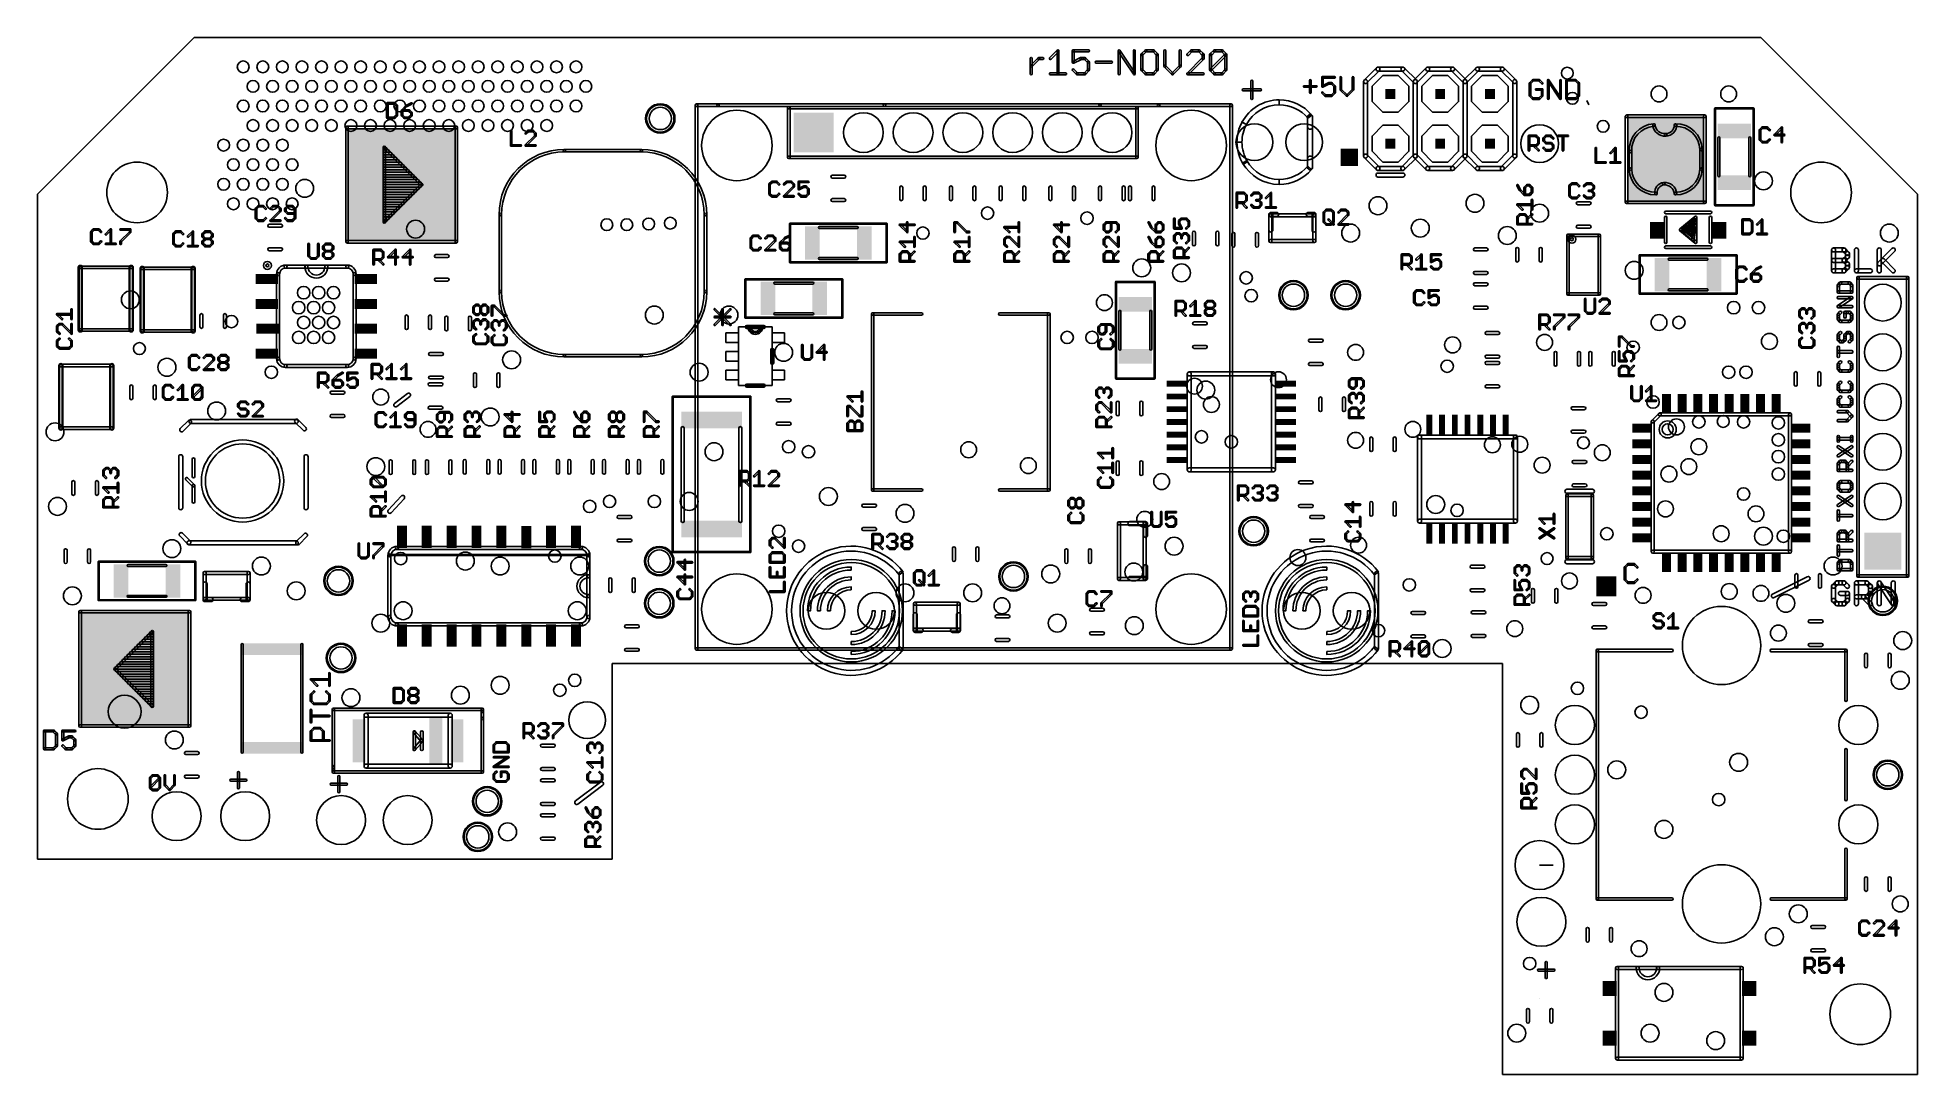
# Model space of a CAD drawing. Extents: x 0 to 96, y -11 to 42.
import ezdxf

# ---------------------------------------------------------------- set-up
doc = ezdxf.new("R2010")
doc.units = 0
for name, color, linetype in [('17', 110, 'CONTINUOUS'), ('18', 110, 'CONTINUOUS'), ('19', 53, 'CONTINUOUS'), ('20', 53, 'CONTINUOUS'), ('21', 253, 'CONTINUOUS'), ('39', 12, 'CONTINUOUS'), ('51', 253, 'CONTINUOUS')]:
    doc.layers.add(name, color=color, linetype=linetype)

# ---------------------------------------------------------------- blocks, each defined once
blk = doc.blocks.new('RECT')
blk.add_solid([(-0.5, -0.5), (0.5, -0.5), (-0.5, 0.5), (0.5, 0.5)])
blk = doc.blocks.new('OCTAGONP')
blk.add_lwpolyline([(-0.5, -0.2071), (-0.5, 0.2071), (-0.2071, 0.5), (0.2071, 0.5), (0.5, 0.2071), (0.5, -0.2071), (0.2071, -0.5), (-0.2071, -0.5)], close=True)
blk = doc.blocks.new('SQUAREP')
blk.add_solid([(-0.5, -0.5), (0.5, -0.5), (-0.5, 0.5), (0.5, 0.5)])
blk = doc.blocks.new('ROUNDP')
blk.add_circle((0, 0), 0.5)
blk = doc.blocks.new('ROUNDV')
blk.add_circle((0, 0), 0.5)
blk = doc.blocks.new('SQUAREV')
blk.add_solid([(-0.5, -0.5), (0.5, -0.5), (-0.5, 0.5), (0.5, 0.5)])

msp = doc.modelspace()

# ---------------------------------------------------------------- linework, layer by layer
at = {"layer": '19'}
for p, q in [((79.216, 38.567), (79.11, 38.78)), ((76.7, -0.3), (77.4, -0.3)), ((76.708, -7.101), (76.7, -7.1))]:
    msp.add_line(p, q, dxfattribs=at)
at = {"layer": '20'}
for p, q in [((7.9972, 41.9972), (0, 34)), ((88.0028, 41.9972), (7.9972, 41.9972)), ((96, 34), (88.0028, 41.9972)), ((0, 34), (0, 0)), ((96, -11), (96, 34)), ((29.35, 0), (29.35, 10)), ((29.35, 10), (74.81, 10)), ((74.81, 10), (74.81, -11)), ((0, 0), (29.35, 0)), ((74.81, -11), (96, -11))]:
    msp.add_line(p, q, dxfattribs=at)
for centre in [(5.08, 34.08), (91.08, 34.08), (3.08, 3.08), (93.08, -7.92)]:
    msp.add_circle(centre, 1.55, dxfattribs=at)
at = {"layer": '21'}
for points in [[(51.7572, 40.8925), (52.147, 41.2823, 1), (52.0752, 41.3541), (51.6854, 40.9643, 1)], [(52.0603, 41.3182), (52.0603, 40.1488, 1), (52.1619, 40.1488), (52.1619, 41.3182, 1)], [(53.6703, 41.369), (52.8907, 41.369, 1), (52.8907, 41.2674), (53.6703, 41.2674, 1)], [(52.8399, 41.3182), (52.8399, 40.7335, 1), (52.9415, 40.7335), (52.9415, 41.3182, 1)], [(55.2803, 40.1488), (55.2803, 41.3182, 1), (55.1787, 41.3182), (55.1787, 40.1488, 1)], [(55.1872, 41.29), (55.9668, 40.1206, 1), (56.0514, 40.177), (55.2718, 41.3464, 1)], [(56.0599, 40.1488), (56.0599, 41.3182, 1), (55.9583, 41.3182), (55.9583, 40.1488, 1)], [(56.5579, 41.3541), (56.363, 41.1592, 1), (56.4348, 41.0874), (56.6297, 41.2823, 1)], [(56.9836, 41.369), (56.5938, 41.369, 1), (56.5938, 41.2674), (56.9836, 41.2674, 1)], [(57.2144, 41.1592), (57.0195, 41.3541, 1), (56.9477, 41.2823), (57.1426, 41.0874, 1)], [(57.5175, 41.3182), (57.5175, 40.5386, 1), (57.6191, 40.5386), (57.6191, 41.3182, 1)], [(58.3987, 40.5386), (58.3987, 41.3182, 1), (58.2971, 41.3182), (58.2971, 40.5386, 1)], [(58.8967, 41.3541), (58.7018, 41.1592, 1), (58.7736, 41.0874), (58.9685, 41.2823, 1)], [(59.3224, 41.369), (58.9326, 41.369, 1), (58.9326, 41.2674), (59.3224, 41.2674, 1)], [(59.5532, 41.1592), (59.3583, 41.3541, 1), (59.2865, 41.2823), (59.4814, 41.0874, 1)], [(59.943, 41.0874), (60.1379, 41.2823, 1), (60.0661, 41.3541), (59.8712, 41.1592, 1)], [(60.102, 41.2674), (60.4918, 41.2674, 1), (60.4918, 41.369), (60.102, 41.369, 1)], [(60.4559, 41.2823), (60.6508, 41.0874, 1), (60.7226, 41.1592), (60.5277, 41.3541, 1)], [(50.7976, 40.1488), (50.7976, 40.9284, 1), (50.696, 40.9284), (50.696, 40.1488, 1)], [(50.7827, 40.5027), (51.1725, 40.8925, 1), (51.1007, 40.9643), (50.7109, 40.5745, 1)], [(51.1366, 40.8776), (51.3315, 40.8776, 1), (51.3315, 40.9792), (51.1366, 40.9792, 1)], [(52.9134, 40.6881), (53.3032, 40.883, 1), (53.2578, 40.9738), (52.868, 40.7789, 1)], [(53.1215, 40.1847), (52.9266, 40.3796, 1), (52.8548, 40.3078), (53.0497, 40.1129, 1)], [(53.2805, 40.8776), (53.4754, 40.8776, 1), (53.4754, 40.9792), (53.2805, 40.9792, 1)], [(53.4395, 40.8925), (53.6344, 40.6976, 1), (53.7062, 40.7694), (53.5113, 40.9643, 1)], [(53.6344, 40.3796), (53.4395, 40.1847, 1), (53.5113, 40.1129), (53.7062, 40.3078, 1)], [(53.6195, 40.7335), (53.6195, 40.3437, 1), (53.7211, 40.3437), (53.7211, 40.7335, 1)], [(54.0601, 40.6827), (54.8397, 40.6827, 1), (54.8397, 40.7843), (54.0601, 40.7843, 1)], [(56.3481, 41.1233), (56.3481, 40.3437, 1), (56.4497, 40.3437), (56.4497, 41.1233, 1)], [(56.363, 40.3078), (56.5579, 40.1129, 1), (56.6297, 40.1847), (56.4348, 40.3796, 1)], [(57.0195, 40.1129), (57.2144, 40.3078, 1), (57.1426, 40.3796), (56.9477, 40.1847, 1)], [(57.2293, 40.3437), (57.2293, 41.1233, 1), (57.1277, 41.1233), (57.1277, 40.3437, 1)], [(57.5324, 40.5027), (57.9222, 40.1129, 1), (57.994, 40.1847), (57.6042, 40.5745, 1)], [(57.994, 40.1129), (58.3838, 40.5027, 1), (58.312, 40.5745), (57.9222, 40.1847, 1)], [(58.7736, 40.1129), (59.5532, 40.8925, 1), (59.4814, 40.9643), (58.7018, 40.1847, 1)], [(59.5681, 40.9284), (59.5681, 41.1233, 1), (59.4665, 41.1233), (59.4665, 40.9284, 1)], [(59.9579, 40.3437), (59.9579, 41.1233, 1), (59.8563, 41.1233), (59.8563, 40.3437, 1)], [(59.943, 40.3078), (60.7226, 41.0874, 1), (60.6508, 41.1592), (59.8712, 40.3796, 1)], [(60.1379, 40.1847), (59.943, 40.3796, 1), (59.8712, 40.3078), (60.0661, 40.1129, 1)], [(60.6508, 40.3796), (60.4559, 40.1847, 1), (60.5277, 40.1129), (60.7226, 40.3078, 1)], [(60.6359, 41.1233), (60.6359, 40.3437, 1), (60.7375, 40.3437), (60.7375, 41.1233, 1)], [(67.8898, 39.6792), (68.5248, 40.3142, 1), (68.3812, 40.4578), (67.7462, 39.8228, 1)], [(68.453, 40.2844), (69.723, 40.2844, 1), (69.723, 40.4876), (68.453, 40.4876, 1)], [(69.6512, 40.3142), (70.2862, 39.6792, 1), (70.4298, 39.8228), (69.7948, 40.4578, 1)], [(70.4298, 39.6792), (71.0648, 40.3142, 1), (70.9212, 40.4578), (70.2862, 39.8228, 1)], [(70.993, 40.2844), (72.263, 40.2844, 1), (72.263, 40.4876), (70.993, 40.4876, 1)], [(72.1912, 40.3142), (72.8262, 39.6792, 1), (72.9698, 39.8228), (72.3348, 40.4578, 1)], [(72.9698, 39.6792), (73.6048, 40.3142, 1), (73.4612, 40.4578), (72.8262, 39.8228, 1)], [(73.533, 40.2844), (74.803, 40.2844, 1), (74.803, 40.4876), (73.533, 40.4876, 1)], [(74.7312, 40.3142), (75.3662, 39.6792, 1), (75.5098, 39.8228), (74.8748, 40.4578, 1)], [(51.7213, 40.098), (52.5009, 40.098, 1), (52.5009, 40.1996), (51.7213, 40.1996, 1)], [(53.4754, 40.1996), (53.0856, 40.1996, 1), (53.0856, 40.098), (53.4754, 40.098, 1)], [(56.5938, 40.098), (56.9836, 40.098, 1), (56.9836, 40.1996), (56.5938, 40.1996, 1)], [(59.5173, 40.1996), (58.7377, 40.1996, 1), (58.7377, 40.098), (59.5173, 40.098, 1)], [(60.4918, 40.1996), (60.102, 40.1996, 1), (60.102, 40.098), (60.4918, 40.098, 1)], [(61.5696, 39.269), (62.4509, 39.269, 1), (62.4509, 39.3706), (61.5696, 39.3706, 1)], [(61.9594, 39.7604), (61.9594, 38.8791, 1), (62.061, 38.8791), (62.061, 39.7604, 1)], [(64.6811, 39.4593), (65.3082, 39.4593, 1), (65.3082, 39.5355), (64.6811, 39.5355, 1)], [(64.9565, 39.8109), (64.9565, 39.1839, 1), (65.0327, 39.1839), (65.0327, 39.8109, 1)], [(66.2437, 40.0058), (65.6166, 40.0058, 1), (65.6166, 39.9296), (66.2437, 39.9296, 1)], [(65.5785, 39.9677), (65.5785, 39.4974, 1), (65.6547, 39.4974), (65.6547, 39.9677, 1)], [(65.6337, 39.4633), (65.9472, 39.6201, 1), (65.9131, 39.6882), (65.5996, 39.5315, 1)], [(65.9302, 39.6161), (66.0869, 39.6161, 1), (66.0869, 39.6923), (65.9302, 39.6923, 1)], [(66.06, 39.6272), (66.2167, 39.4705, 1), (66.2706, 39.5243), (66.1139, 39.6811, 1)], [(66.2056, 39.4974), (66.2056, 39.1839, 1), (66.2818, 39.1839), (66.2818, 39.4974, 1)], [(66.514, 39.9677), (66.514, 39.3406, 1), (66.5902, 39.3406), (66.5902, 39.9677, 1)], [(66.5252, 39.3137), (66.8387, 39.0002, 1), (66.8926, 39.054), (66.5791, 39.3676, 1)], [(66.8926, 39.0002), (67.2061, 39.3137, 1), (67.1523, 39.3676), (66.8387, 39.054, 1)], [(67.2173, 39.3406), (67.2173, 39.9677, 1), (67.1411, 39.9677), (67.1411, 39.3406, 1)], [(67.9196, 35.941), (67.9196, 39.751, 1), (67.7164, 39.751), (67.7164, 35.941, 1)], [(70.2564, 39.751), (70.2564, 35.941, 1), (70.4596, 35.941), (70.4596, 39.751, 1)], [(72.7964, 39.751), (72.7964, 35.941, 1), (72.9996, 35.941), (72.9996, 39.751, 1)], [(75.3364, 39.751), (75.3364, 35.941, 1), (75.5396, 35.941), (75.5396, 39.751, 1)], [(76.3425, 39.8422), (76.1858, 39.6855, 1), (76.2396, 39.6316), (76.3964, 39.7884, 1)], [(76.1746, 39.6585), (76.1746, 39.0315, 1), (76.2508, 39.0315), (76.2508, 39.6585, 1)], [(76.683, 39.8534), (76.3695, 39.8534, 1), (76.3695, 39.7772), (76.683, 39.7772, 1)], [(76.8398, 39.3831), (76.5262, 39.3831, 1), (76.5262, 39.3069), (76.8398, 39.3069, 1)], [(76.8667, 39.6855), (76.7099, 39.8422, 1), (76.6561, 39.7884), (76.8128, 39.6316, 1)], [(76.8779, 39.0315), (76.8779, 39.345, 1), (76.8017, 39.345), (76.8017, 39.0315, 1)], [(77.1863, 38.8747), (77.1863, 39.8153, 1), (77.1101, 39.8153), (77.1101, 38.8747, 1)], [(77.1165, 39.7942), (77.7436, 38.8536, 1), (77.807, 38.8958), (77.1799, 39.8364, 1)], [(77.8134, 38.8747), (77.8134, 39.8153, 1), (77.7372, 39.8153), (77.7372, 38.8747, 1)], [(78.0456, 39.8153), (78.0456, 38.8747, 1), (78.1218, 38.8747), (78.1218, 39.8153, 1)], [(78.554, 39.8534), (78.0837, 39.8534, 1), (78.0837, 39.7772), (78.554, 39.7772, 1)], [(78.7377, 39.6855), (78.581, 39.8422, 1), (78.5271, 39.7884), (78.6839, 39.6316, 1)], [(78.7489, 39.0315), (78.7489, 39.6585, 1), (78.6727, 39.6585), (78.6727, 39.0315, 1)], [(17.8199, 38.634), (17.8199, 37.8968, 1), (17.8961, 37.8968), (17.8961, 38.634, 1)], [(18.2266, 38.6721), (17.858, 38.6721, 1), (17.858, 38.5959), (18.2266, 38.5959, 1)], [(18.3764, 38.5381), (18.2535, 38.661, 1), (18.1996, 38.6071), (18.3225, 38.4842, 1)], [(18.3876, 38.0197), (18.3876, 38.5112, 1), (18.3114, 38.5112), (18.3114, 38.0197, 1)], [(18.8252, 38.5381), (18.5794, 38.2924, 1), (18.6333, 38.2385), (18.8791, 38.4842, 1)], [(19.0808, 38.6681), (18.8351, 38.5452, 1), (18.8692, 38.4771), (19.1149, 38.6, 1)], [(34.752, 38.6055), (33.652, 38.6055, 1), (33.652, 38.4785), (34.752, 38.4785, 1)], [(33.5885, 38.542), (33.5885, 10.742, 1), (33.7155, 10.742), (33.7155, 38.542, 1)], [(43.252, 38.6055), (34.752, 38.6055, 1), (34.752, 38.4785), (43.252, 38.4785, 1)], [(38.4255, 35.872), (38.4255, 38.412, 1), (38.2985, 38.412), (38.2985, 35.872, 1)], [(56.142, 38.4755), (38.362, 38.4755, 1), (38.362, 38.3485), (56.142, 38.3485, 1)], [(54.252, 38.6055), (43.252, 38.6055, 1), (43.252, 38.4785), (54.252, 38.4785, 1)], [(57.252, 38.6055), (54.252, 38.6055, 1), (54.252, 38.4785), (57.252, 38.4785, 1)], [(56.0785, 38.412), (56.0785, 35.872, 1), (56.2055, 35.872), (56.2055, 38.412, 1)], [(60.952, 38.6055), (57.252, 38.6055, 1), (57.252, 38.4785), (60.952, 38.4785, 1)], [(61.0155, 10.742), (61.0155, 38.542, 1), (60.8885, 38.542), (60.8885, 10.742, 1)], [(63.4111, 38.5572), (63.4111, 38.8112, 0.277), (61.5061, 37.6682), (61.7303, 37.5486, -0.277)], [(64.8745, 37.8718), (65.0697, 38.0344, 0.2226), (63.4111, 38.8112), (63.4111, 38.5572, -0.2226)], [(65.8003, 39.054), (65.6436, 39.2108, 1), (65.5897, 39.1569), (65.7464, 39.0002, 1)], [(66.0869, 39.0652), (65.7734, 39.0652, 1), (65.7734, 38.989), (66.0869, 38.989, 1)], [(66.2167, 39.2108), (66.06, 39.054, 1), (66.1139, 39.0002), (66.2706, 39.1569, 1)], [(76.1858, 39.0045), (76.3425, 38.8478, 1), (76.3964, 38.9016), (76.2396, 39.0584, 1)], [(76.3695, 38.8366), (76.683, 38.8366, 1), (76.683, 38.9128), (76.3695, 38.9128, 1)], [(76.7099, 38.8478), (76.8667, 39.0045, 1), (76.8128, 39.0584), (76.6561, 38.9016, 1)], [(78.0837, 38.8366), (78.554, 38.8366, 1), (78.554, 38.9128), (78.0837, 38.9128, 1)], [(78.581, 38.8478), (78.7377, 39.0045, 1), (78.6839, 39.0584), (78.5271, 38.9016, 1)], [(15.8623, 31.5595), (15.8623, 37.4015, 1), (15.7353, 37.4015), (15.7353, 31.5595, 1)], [(15.7988, 37.338), (21.3868, 37.338, 1), (21.3868, 37.465), (15.7988, 37.465, 1)], [(17.858, 37.8587), (18.2266, 37.8587, 1), (18.2266, 37.9349), (17.858, 37.9349, 1)], [(18.2535, 37.8699), (18.3764, 37.9927, 1), (18.3225, 38.0466), (18.1996, 37.9237, 1)], [(18.5794, 37.9927), (18.7023, 37.8699, 1), (18.7562, 37.9237), (18.6333, 38.0466, 1)], [(18.5683, 38.2654), (18.5683, 38.0197, 1), (18.6445, 38.0197), (18.6445, 38.2654, 1)], [(18.975, 38.3035), (18.6064, 38.3035, 1), (18.6064, 38.2273), (18.975, 38.2273, 1)], [(18.7293, 37.8587), (18.975, 37.8587, 1), (18.975, 37.9349), (18.7293, 37.9349, 1)], [(19.1248, 38.1695), (19.0019, 38.2924, 1), (18.9481, 38.2385), (19.0709, 38.1156, 1)], [(19.0019, 37.8699), (19.1248, 37.9927, 1), (19.0709, 38.0466), (18.9481, 37.9237, 1)], [(19.136, 38.0197), (19.136, 38.1425, 1), (19.0598, 38.1425), (19.0598, 38.0197, 1)], [(21.3233, 37.4015), (21.3233, 31.5595, 1), (21.4503, 31.5595), (21.4503, 37.4015, 1)], [(64.8589, 37.9476), (64.8589, 37.4396, 1), (65.1129, 37.4396), (65.1129, 37.9476, 1)], [(85.1469, 38.0394), (81.1469, 38.0394, 1), (81.1469, 37.9124), (85.1469, 37.9124, 1)], [(81.0834, 37.9759), (81.0834, 33.5759, 1), (81.2104, 33.5759), (81.2104, 37.9759, 1)], [(85.2104, 33.5759), (85.2104, 37.9759, 1), (85.0834, 37.9759), (85.0834, 33.5759, 1)], [(24.1445, 37.2182), (24.1445, 36.481, 1), (24.2207, 36.481), (24.2207, 37.2182, 1)], [(24.1826, 36.4429), (24.6741, 36.4429, 1), (24.6741, 36.5191), (24.1826, 36.5191, 1)], [(25.0269, 37.2452), (24.904, 37.1223, 1), (24.9579, 37.0684), (25.0808, 37.1913, 1)], [(24.9579, 36.4541), (25.4494, 36.9455, 1), (25.3955, 36.9994), (24.904, 36.5079, 1)], [(25.4225, 36.5191), (24.931, 36.5191, 1), (24.931, 36.4429), (25.4225, 36.4429, 1)], [(25.2996, 37.2563), (25.0539, 37.2563, 1), (25.0539, 37.1801), (25.2996, 37.1801, 1)], [(25.4494, 37.1223), (25.3265, 37.2452, 1), (25.2727, 37.1913), (25.3955, 37.0684, 1)], [(25.4606, 36.9725), (25.4606, 37.0954, 1), (25.3844, 37.0954), (25.3844, 36.9725, 1)], [(76.2, 36.2331), (76.2, 36.9703, 1), (76.1238, 36.9703), (76.1238, 36.2331, 1)], [(76.1619, 36.9322), (76.5305, 36.9322, 1), (76.5305, 37.0084), (76.1619, 37.0084, 1)], [(76.5305, 36.5169), (76.1619, 36.5169, 1), (76.1619, 36.4407), (76.5305, 36.4407, 1)], [(76.3807, 36.4519), (76.6264, 36.2062, 1), (76.6803, 36.26), (76.4346, 36.5058, 1)], [(76.5036, 36.9434), (76.6264, 36.8205, 1), (76.6803, 36.8744), (76.5575, 36.9973, 1)], [(76.6264, 36.6287), (76.5036, 36.5058, 1), (76.5575, 36.4519), (76.6803, 36.5748, 1)], [(76.6153, 36.8475), (76.6153, 36.6017, 1), (76.6915, 36.6017), (76.6915, 36.8475, 1)], [(77.0062, 36.9973), (76.8834, 36.8744, 1), (76.9373, 36.8205), (77.0601, 36.9434, 1)], [(76.8722, 36.8475), (76.8722, 36.7246, 1), (76.9484, 36.7246), (76.9484, 36.8475, 1)], [(76.8834, 36.6976), (77.0062, 36.5748, 1), (77.0601, 36.6287), (76.9373, 36.7515, 1)], [(77.2789, 37.0084), (77.0332, 37.0084, 1), (77.0332, 36.9322), (77.2789, 36.9322, 1)], [(77.0332, 36.5636), (77.2789, 36.5636, 1), (77.2789, 36.6398), (77.0332, 36.6398, 1)], [(77.4287, 36.8744), (77.3059, 36.9973, 1), (77.252, 36.9434), (77.3749, 36.8205, 1)], [(77.252, 36.5748), (77.3749, 36.4519, 1), (77.4287, 36.5058), (77.3059, 36.6287, 1)], [(77.3637, 36.4788), (77.3637, 36.356, 1), (77.4399, 36.356), (77.4399, 36.4788, 1)], [(77.6587, 36.9322), (78.1502, 36.9322, 1), (78.1502, 37.0084), (77.6587, 37.0084, 1)], [(77.9426, 36.2331), (77.9426, 36.9703, 1), (77.8664, 36.9703), (77.8664, 36.2331, 1)], [(88.0561, 37.4164), (87.9333, 37.2935, 1), (87.9871, 37.2396), (88.11, 37.3625, 1)], [(87.9221, 37.2666), (87.9221, 36.7751, 1), (87.9983, 36.7751), (87.9983, 37.2666, 1)], [(87.9333, 36.7481), (88.0561, 36.6253, 1), (88.11, 36.6791), (87.9871, 36.802, 1)], [(88.3288, 37.4275), (88.0831, 37.4275, 1), (88.0831, 37.3513), (88.3288, 37.3513, 1)], [(88.0831, 36.6141), (88.3288, 36.6141, 1), (88.3288, 36.6903), (88.0831, 36.6903, 1)], [(88.4786, 37.2935), (88.3558, 37.4164, 1), (88.3019, 37.3625), (88.4247, 37.2396, 1)], [(88.3558, 36.6253), (88.4786, 36.7481, 1), (88.4247, 36.802), (88.3019, 36.6791, 1)], [(89.0503, 37.4164), (88.6817, 37.0478, 1), (88.7356, 36.9939), (89.1042, 37.3625, 1)], [(88.7086, 36.9827), (89.2001, 36.9827, 1), (89.2001, 37.0589), (88.7086, 37.0589, 1)], [(89.1153, 36.6522), (89.1153, 37.3894, 1), (89.0391, 37.3894), (89.0391, 36.6522, 1)], [(17.6589, 36.3406), (19.5639, 34.4356, 1), (19.6537, 34.5254), (17.7487, 36.4304, 1)], [(17.7673, 32.5755), (17.7673, 36.3855, 1), (17.6403, 36.3855), (17.6403, 32.5755, 1)], [(17.7038, 36.2585), (17.7673, 36.2585, 1), (17.7673, 36.3855), (17.7038, 36.3855, 1)], [(17.7038, 36.1315), (17.8943, 36.1315, 1), (17.8943, 36.2585), (17.7038, 36.2585, 1)], [(17.7038, 36.0045), (18.0213, 36.0045, 1), (18.0213, 36.1315), (17.7038, 36.1315, 1)], [(17.7038, 35.8775), (18.1483, 35.8775, 1), (18.1483, 36.0045), (17.7038, 36.0045, 1)], [(17.7038, 35.7505), (18.2753, 35.7505, 1), (18.2753, 35.8775), (17.7038, 35.8775, 1)], [(17.7038, 35.6235), (18.4023, 35.6235, 1), (18.4023, 35.7505), (17.7038, 35.7505, 1)], [(17.7038, 35.4965), (18.5293, 35.4965, 1), (18.5293, 35.6235), (17.7038, 35.6235, 1)], [(26.8986, 36.1503, 1), (26.8986, 36.2773, 0.4142), (23.5651, 32.9438, 1), (23.6921, 32.9438, -0.4142)], [(26.8986, 36.1503), (30.8356, 36.1503, 1), (30.8356, 36.2773), (26.8986, 36.2773, 1)], [(34.0421, 32.9438, 1), (34.1691, 32.9438, 0.4142), (30.8356, 36.2773, 1), (30.8356, 36.1503, -0.4142)], [(56.142, 35.9355), (38.362, 35.9355, 1), (38.362, 35.8085), (56.142, 35.8085, 1)], [(61.7571, 35.707), (61.5365, 35.581, 0.2691), (63.4111, 34.4932), (63.4111, 34.7472, -0.2691)], [(65.1129, 35.3568), (65.1129, 35.814, 1), (64.8589, 35.814), (64.8589, 35.3568, 1)], [(67.7462, 35.8692), (68.3812, 35.2342, 1), (68.5248, 35.3778), (67.8898, 36.0128, 1)], [(69.7948, 35.2342), (70.4298, 35.8692, 1), (70.2862, 36.0128), (69.6512, 35.3778, 1)], [(70.2862, 35.8692), (70.9212, 35.2342, 1), (71.0648, 35.3778), (70.4298, 36.0128, 1)], [(72.3348, 35.2342), (72.9698, 35.8692, 1), (72.8262, 36.0128), (72.1912, 35.3778, 1)], [(72.8262, 35.8692), (73.4612, 35.2342, 1), (73.6048, 35.3778), (72.9698, 36.0128, 1)], [(74.8748, 35.2342), (75.5098, 35.8692, 1), (75.3662, 36.0128), (74.7312, 35.3778, 1)], [(77.0601, 36.26), (76.9373, 36.3829, 1), (76.8834, 36.329), (77.0062, 36.2062, 1)], [(77.2789, 36.2712), (77.0332, 36.2712, 1), (77.0332, 36.195), (77.2789, 36.195, 1)], [(77.3749, 36.3829), (77.252, 36.26, 1), (77.3059, 36.2062), (77.4287, 36.329, 1)], [(79.5419, 36.348), (79.5419, 35.6108, 1), (79.6181, 35.6108), (79.6181, 36.348, 1)], [(79.58, 35.5727), (80.0715, 35.5727, 1), (80.0715, 35.6489), (79.58, 35.6489, 1)], [(80.3553, 36.0753), (80.6011, 36.3211, 1), (80.5472, 36.375), (80.3014, 36.1292, 1)], [(80.3284, 35.5727), (80.8199, 35.5727, 1), (80.8199, 35.6489), (80.3284, 35.6489, 1)], [(80.536, 36.348), (80.536, 35.6108, 1), (80.6122, 35.6108), (80.6122, 36.348, 1)], [(17.7038, 35.3695), (18.6563, 35.3695, 1), (18.6563, 35.4965), (17.7038, 35.4965, 1)], [(17.7038, 35.2425), (18.7833, 35.2425, 1), (18.7833, 35.3695), (17.7038, 35.3695, 1)], [(17.7038, 35.1155), (18.9103, 35.1155, 1), (18.9103, 35.2425), (17.7038, 35.2425, 1)], [(17.7038, 34.9885), (19.0373, 34.9885, 1), (19.0373, 35.1155), (17.7038, 35.1155, 1)], [(17.7038, 34.8615), (19.1643, 34.8615, 1), (19.1643, 34.9885), (17.7038, 34.9885, 1)], [(17.7038, 34.7345), (19.2913, 34.7345, 1), (19.2913, 34.8615), (17.7038, 34.8615, 1)], [(17.7038, 34.6075), (19.4183, 34.6075, 1), (19.4183, 34.7345), (17.7038, 34.7345, 1)], [(17.7038, 34.4805), (19.5453, 34.4805, 1), (19.5453, 34.6075), (17.7038, 34.6075, 1)], [(37.472, 34.6478), (37.3492, 34.5249, 1), (37.403, 34.471), (37.5259, 34.5939, 1)], [(37.7447, 34.6589), (37.499, 34.6589, 1), (37.499, 34.5827), (37.7447, 34.5827, 1)], [(37.8945, 34.5249), (37.7717, 34.6478, 1), (37.7178, 34.5939), (37.8406, 34.471, 1)], [(38.2204, 34.6478), (38.0976, 34.5249, 1), (38.1515, 34.471), (38.2743, 34.5939, 1)], [(38.4931, 34.6589), (38.2474, 34.6589, 1), (38.2474, 34.5827), (38.4931, 34.5827, 1)], [(38.6429, 34.5249), (38.5201, 34.6478, 1), (38.4662, 34.5939), (38.5891, 34.471, 1)], [(39.3644, 34.6589), (38.8729, 34.6589, 1), (38.8729, 34.5827), (39.3644, 34.5827, 1)], [(38.8348, 34.6208), (38.8348, 34.2522, 1), (38.911, 34.2522), (38.911, 34.6208, 1)], [(40.594, 34.8138), (41.194, 34.8138, 1), (41.194, 34.9662), (40.594, 34.9662, 1)], [(63.4111, 34.7472), (63.4111, 34.4932, 0.2206), (65.0592, 35.2576), (64.8654, 35.4216, -0.2206)], [(68.453, 35.2044), (69.723, 35.2044, 1), (69.723, 35.4076), (68.453, 35.4076, 1)], [(69.723, 35.0726), (68.453, 35.0726, 1), (68.453, 34.8694), (69.723, 34.8694, 1)], [(70.993, 35.2044), (72.263, 35.2044, 1), (72.263, 35.4076), (70.993, 35.4076, 1)], [(73.533, 35.2044), (74.803, 35.2044, 1), (74.803, 35.4076), (73.533, 35.4076, 1)], [(78.3279, 34.5589), (78.2051, 34.436, 1), (78.2589, 34.3821), (78.3818, 34.505, 1)], [(78.6006, 34.57), (78.3549, 34.57, 1), (78.3549, 34.4938), (78.6006, 34.4938, 1)], [(78.7504, 34.436), (78.6276, 34.5589, 1), (78.5737, 34.505), (78.6965, 34.3821, 1)], [(79.0074, 34.3821), (79.1302, 34.505, 1), (79.0763, 34.5589), (78.9535, 34.436, 1)], [(79.1033, 34.4938), (79.349, 34.4938, 1), (79.349, 34.57), (79.1033, 34.57, 1)], [(79.3221, 34.505), (79.445, 34.3821, 1), (79.4988, 34.436), (79.376, 34.5589, 1)], [(19.5639, 34.5254), (17.6589, 32.6204, 1), (17.7487, 32.5306), (19.6537, 34.4356, 1)], [(17.7038, 34.3535), (19.5453, 34.3535, 1), (19.5453, 34.4805), (17.7038, 34.4805, 1)], [(17.7038, 34.2265), (19.4183, 34.2265, 1), (19.4183, 34.3535), (17.7038, 34.3535, 1)], [(17.7038, 34.0995), (19.2913, 34.0995, 1), (19.2913, 34.2265), (17.7038, 34.2265, 1)], [(17.7038, 33.9725), (19.1643, 33.9725, 1), (19.1643, 34.0995), (17.7038, 34.0995, 1)], [(17.7038, 33.8455), (19.0373, 33.8455, 1), (19.0373, 33.9725), (17.7038, 33.9725, 1)], [(17.7038, 33.7185), (18.9103, 33.7185, 1), (18.9103, 33.8455), (17.7038, 33.8455, 1)], [(17.7038, 33.5915), (18.7833, 33.5915, 1), (18.7833, 33.7185), (17.7038, 33.7185, 1)], [(37.338, 34.498), (37.338, 34.0065, 1), (37.4142, 34.0065), (37.4142, 34.498, 1)], [(37.3492, 33.9795), (37.472, 33.8567, 1), (37.5259, 33.9105), (37.403, 34.0334, 1)], [(37.499, 33.8455), (37.7447, 33.8455, 1), (37.7447, 33.9217), (37.499, 33.9217, 1)], [(37.7717, 33.8567), (37.8945, 33.9795, 1), (37.8406, 34.0334), (37.7178, 33.9105, 1)], [(38.616, 33.9217), (38.1245, 33.9217, 1), (38.1245, 33.8455), (38.616, 33.8455, 1)], [(38.1515, 33.8567), (38.6429, 34.3481, 1), (38.5891, 34.402), (38.0976, 33.9105, 1)], [(38.6541, 34.3751), (38.6541, 34.498, 1), (38.5779, 34.498), (38.5779, 34.3751, 1)], [(38.89, 34.2181), (39.1357, 34.341, 1), (39.1016, 34.4092), (38.8559, 34.2863, 1)], [(39.0227, 33.9105), (38.8999, 34.0334, 1), (38.846, 33.9795), (38.9689, 33.8567, 1)], [(39.2415, 33.9217), (38.9958, 33.9217, 1), (38.9958, 33.8455), (39.2415, 33.8455, 1)], [(39.1187, 34.337), (39.2415, 34.337, 1), (39.2415, 34.4132), (39.1187, 34.4132, 1)], [(39.2146, 34.3481), (39.3375, 34.2253, 1), (39.3914, 34.2792), (39.2685, 34.402, 1)], [(39.3375, 34.0334), (39.2146, 33.9105, 1), (39.2685, 33.8567), (39.3914, 33.9795, 1)], [(39.3263, 34.2522), (39.3263, 34.0065, 1), (39.4025, 34.0065), (39.4025, 34.2522, 1)], [(40.594, 33.6138), (41.194, 33.6138, 1), (41.194, 33.7662), (40.594, 33.7662, 1)], [(44.1802, 33.736), (44.1802, 34.336, 1), (44.0278, 34.336), (44.0278, 33.736, 1)], [(45.3802, 33.736), (45.3802, 34.336, 1), (45.2278, 34.336), (45.2278, 33.736, 1)], [(46.7202, 33.736), (46.7202, 34.336, 1), (46.5678, 34.336), (46.5678, 33.736, 1)], [(47.9202, 33.736), (47.9202, 34.336, 1), (47.7678, 34.336), (47.7678, 33.736, 1)], [(49.2602, 33.736), (49.2602, 34.336, 1), (49.1078, 34.336), (49.1078, 33.736, 1)], [(50.4602, 33.736), (50.4602, 34.336, 1), (50.3078, 34.336), (50.3078, 33.736, 1)], [(51.8002, 33.736), (51.8002, 34.336, 1), (51.6478, 34.336), (51.6478, 33.736, 1)], [(53.0002, 33.736), (53.0002, 34.336, 1), (52.8478, 34.336), (52.8478, 33.736, 1)], [(54.3402, 33.736), (54.3402, 34.336, 1), (54.1878, 34.336), (54.1878, 33.736, 1)], [(55.5402, 33.736), (55.5402, 34.336, 1), (55.3878, 34.336), (55.3878, 33.736, 1)], [(55.8642, 33.736), (55.8642, 34.336, 1), (55.7118, 34.336), (55.7118, 33.736, 1)], [(57.0642, 33.736), (57.0642, 34.336, 1), (56.9118, 34.336), (56.9118, 33.736, 1)], [(61.2802, 33.3121), (61.2802, 34.0493, 1), (61.204, 34.0493), (61.204, 33.3121, 1)], [(61.2421, 34.0112), (61.6107, 34.0112, 1), (61.6107, 34.0874), (61.2421, 34.0874, 1)], [(61.5837, 34.0224), (61.7066, 33.8995, 1), (61.7605, 33.9534), (61.6376, 34.0763, 1)], [(61.7066, 33.7077), (61.5837, 33.5848, 1), (61.6376, 33.5309), (61.7605, 33.6538, 1)], [(61.6954, 33.9265), (61.6954, 33.6807, 1), (61.7716, 33.6807), (61.7716, 33.9265, 1)], [(62.0174, 33.8995), (62.1403, 34.0224, 1), (62.0864, 34.0763), (61.9635, 33.9534, 1)], [(62.1133, 34.0112), (62.3591, 34.0112, 1), (62.3591, 34.0874), (62.1133, 34.0874, 1)], [(62.3591, 33.7188), (62.2362, 33.7188, 1), (62.2362, 33.6426), (62.3591, 33.6426, 1)], [(62.3321, 34.0224), (62.455, 33.8995, 1), (62.5089, 33.9534), (62.386, 34.0763, 1)], [(62.455, 33.8305), (62.3321, 33.7077, 1), (62.386, 33.6538), (62.5089, 33.7766, 1)], [(62.3321, 33.6538), (62.455, 33.5309, 1), (62.5089, 33.5848), (62.386, 33.7077, 1)], [(62.4439, 33.9265), (62.4439, 33.8036, 1), (62.5201, 33.8036), (62.5201, 33.9265, 1)], [(62.7658, 33.7766), (63.0116, 34.0224, 1), (62.9577, 34.0763), (62.7119, 33.8305, 1)], [(62.9465, 34.0493), (62.9465, 33.3121, 1), (63.0227, 33.3121), (63.0227, 34.0493, 1)], [(75.543, 34.4325), (75.6659, 34.1867, 1), (75.734, 34.2208), (75.6111, 34.4666, 1)], [(75.673, 34.1768), (75.9187, 33.9311, 1), (75.9726, 33.985), (75.7269, 34.2307, 1)], [(76.0416, 34.4765), (75.9187, 34.3536, 1), (75.9726, 34.2997), (76.0955, 34.4226, 1)], [(75.9076, 34.3266), (75.9076, 33.958, 1), (75.9838, 33.958), (75.9838, 34.3266, 1)], [(75.9457, 33.9199), (76.1914, 33.9199, 1), (76.1914, 33.9961), (75.9457, 33.9961, 1)], [(76.1914, 34.4876), (76.0686, 34.4876, 1), (76.0686, 34.4114), (76.1914, 34.4114, 1)], [(76.3412, 34.3536), (76.2184, 34.4765, 1), (76.1645, 34.4226), (76.2874, 34.2997, 1)], [(76.2184, 33.9311), (76.3412, 34.054, 1), (76.2874, 34.1078), (76.1645, 33.985, 1)], [(76.3524, 34.0809), (76.3524, 34.3266, 1), (76.2762, 34.3266), (76.2762, 34.0809, 1)], [(76.3524, 33.2096), (76.3524, 33.7011, 1), (76.2762, 33.7011), (76.2762, 33.2096, 1)], [(78.1939, 34.4091), (78.1939, 33.9176, 1), (78.2701, 33.9176), (78.2701, 34.4091, 1)], [(78.2051, 33.8906), (78.3279, 33.7678, 1), (78.3818, 33.8216), (78.2589, 33.9445, 1)], [(78.3549, 33.7566), (78.6006, 33.7566, 1), (78.6006, 33.8328), (78.3549, 33.8328, 1)], [(78.6276, 33.7678), (78.7504, 33.8906, 1), (78.6965, 33.9445), (78.5737, 33.8216, 1)], [(78.6559, 33.4549), (79.2559, 33.4549, 1), (79.2559, 33.6073), (78.6559, 33.6073, 1)], [(79.1302, 33.8216), (79.0074, 33.9445, 1), (78.9535, 33.8906), (79.0763, 33.7678, 1)], [(79.349, 33.8328), (79.1033, 33.8328, 1), (79.1033, 33.7566), (79.349, 33.7566, 1)], [(79.349, 34.2014), (79.2262, 34.2014, 1), (79.2262, 34.1252), (79.349, 34.1252, 1)], [(79.445, 34.3131), (79.3221, 34.1903, 1), (79.376, 34.1364), (79.4988, 34.2592, 1)], [(79.3221, 34.1364), (79.445, 34.0135, 1), (79.4988, 34.0674), (79.376, 34.1903, 1)], [(79.445, 33.9445), (79.3221, 33.8216, 1), (79.376, 33.7678), (79.4988, 33.8906, 1)], [(79.4338, 34.4091), (79.4338, 34.2862, 1), (79.51, 34.2862), (79.51, 34.4091, 1)], [(79.4338, 34.0404), (79.4338, 33.9176, 1), (79.51, 33.9176), (79.51, 34.0404, 1)], [(81.1469, 33.5124), (85.1469, 33.5124, 1), (85.1469, 33.6394), (81.1469, 33.6394, 1)], [(11.2491, 33.4037), (11.1263, 33.2808, 1), (11.1801, 33.2269), (11.303, 33.3498, 1)], [(11.1151, 33.2539), (11.1151, 32.7624, 1), (11.1913, 32.7624), (11.1913, 33.2539, 1)], [(11.1263, 32.7354), (11.2491, 32.6126, 1), (11.303, 32.6664), (11.1801, 32.7893, 1)], [(11.5218, 33.4148), (11.2761, 33.4148, 1), (11.2761, 33.3386), (11.5218, 33.3386, 1)], [(11.2761, 32.6014), (11.5218, 32.6014, 1), (11.5218, 32.6776), (11.2761, 32.6776, 1)], [(11.6716, 33.2808), (11.5488, 33.4037, 1), (11.4949, 33.3498), (11.6177, 33.2269, 1)], [(11.5488, 32.6126), (11.6716, 32.7354, 1), (11.6177, 32.7893), (11.4949, 32.6664, 1)], [(11.9975, 33.4037), (11.8747, 33.2808, 1), (11.9286, 33.2269), (12.0514, 33.3498, 1)], [(12.3931, 32.6776), (11.9016, 32.6776, 1), (11.9016, 32.6014), (12.3931, 32.6014, 1)], [(11.9286, 32.6126), (12.42, 33.104, 1), (12.3662, 33.1579), (11.8747, 32.6664, 1)], [(12.2702, 33.4148), (12.0245, 33.4148, 1), (12.0245, 33.3386), (12.2702, 33.3386, 1)], [(12.42, 33.2808), (12.2972, 33.4037, 1), (12.2433, 33.3498), (12.3662, 33.2269, 1)], [(12.4312, 33.131), (12.4312, 33.2539, 1), (12.355, 33.2539), (12.355, 33.131, 1)], [(12.746, 33.4037), (12.6231, 33.2808, 1), (12.677, 33.2269), (12.7998, 33.3498, 1)], [(12.6119, 33.2539), (12.6119, 33.131, 1), (12.6881, 33.131), (12.6881, 33.2539, 1)], [(12.6231, 33.104), (12.746, 32.9812, 1), (12.7998, 33.0351), (12.677, 33.1579, 1)], [(12.6231, 32.7354), (12.746, 32.6126, 1), (12.7998, 32.6664), (12.677, 32.7893, 1)], [(13.0186, 33.4148), (12.7729, 33.4148, 1), (12.7729, 33.3386), (13.0186, 33.3386, 1)], [(12.7729, 32.97), (13.1415, 32.97, 1), (13.1415, 33.0462), (12.7729, 33.0462, 1)], [(12.7729, 32.6014), (13.0186, 32.6014, 1), (13.0186, 32.6776), (12.7729, 32.6776, 1)], [(13.1685, 33.2808), (13.0456, 33.4037, 1), (12.9917, 33.3498), (13.1146, 33.2269, 1)], [(13.0456, 32.6126), (13.1685, 32.7354, 1), (13.1146, 32.7893), (12.9917, 32.6664, 1)], [(13.1796, 32.7624), (13.1796, 33.2539, 1), (13.1034, 33.2539), (13.1034, 32.7624, 1)], [(17.7038, 33.4645), (18.6563, 33.4645, 1), (18.6563, 33.5915), (17.7038, 33.5915, 1)], [(17.7038, 33.3375), (18.5293, 33.3375, 1), (18.5293, 33.4645), (17.7038, 33.4645, 1)], [(17.7038, 33.2105), (18.4023, 33.2105, 1), (18.4023, 33.3375), (17.7038, 33.3375, 1)], [(17.7038, 33.0835), (18.2753, 33.0835, 1), (18.2753, 33.2105), (17.7038, 33.2105, 1)], [(17.7038, 32.9565), (18.1483, 32.9565, 1), (18.1483, 33.0835), (17.7038, 33.0835, 1)], [(17.7038, 32.8295), (18.0213, 32.8295, 1), (18.0213, 32.9565), (17.7038, 32.9565, 1)], [(17.7038, 32.7025), (17.8943, 32.7025, 1), (17.8943, 32.8295), (17.7038, 32.8295, 1)], [(17.7038, 32.5755), (17.7673, 32.5755, 1), (17.7673, 32.7025), (17.7038, 32.7025, 1)], [(23.6921, 29.0068), (23.6921, 32.9438, 1), (23.5651, 32.9438), (23.5651, 29.0068, 1)], [(34.0421, 32.9438), (34.0421, 29.0068, 1), (34.1691, 29.0068), (34.1691, 32.9438, 1)], [(58.013, 32.735), (58.013, 32.2435, 1), (58.0892, 32.2435), (58.0892, 32.735, 1)], [(58.3238, 32.5852), (58.4466, 32.7081, 1), (58.3927, 32.762), (58.2699, 32.6391, 1)], [(58.3349, 32.4893), (58.3349, 32.6121, 1), (58.2587, 32.6121), (58.2587, 32.4893, 1)], [(58.4197, 32.6969), (58.6654, 32.6969, 1), (58.6654, 32.7731), (58.4197, 32.7731, 1)], [(58.6385, 32.7081), (58.7614, 32.5852, 1), (58.8152, 32.6391), (58.6924, 32.762, 1)], [(58.7502, 32.6121), (58.7502, 32.3664, 1), (58.8264, 32.3664), (58.8264, 32.6121, 1)], [(61.6107, 33.5959), (61.2421, 33.5959, 1), (61.2421, 33.5197), (61.6107, 33.5197, 1)], [(61.4609, 33.5309), (61.7066, 33.2852, 1), (61.7605, 33.339), (61.5147, 33.5848, 1)], [(62.1403, 33.339), (62.0174, 33.4619, 1), (61.9635, 33.408), (62.0864, 33.2852, 1)], [(62.3591, 33.3502), (62.1133, 33.3502, 1), (62.1133, 33.274), (62.3591, 33.274, 1)], [(62.455, 33.4619), (62.3321, 33.339, 1), (62.386, 33.2852), (62.5089, 33.408, 1)], [(62.4439, 33.5578), (62.4439, 33.435, 1), (62.5201, 33.435), (62.5201, 33.5578, 1)], [(62.7389, 33.274), (63.2304, 33.274, 1), (63.2304, 33.3502), (62.7389, 33.3502, 1)], [(63.2842, 33.0596), (62.9842, 33.0596, 1), (62.9842, 32.8564), (63.2842, 32.8564, 1)], [(62.8826, 32.958), (62.8826, 32.158, 1), (63.0858, 32.158), (63.0858, 32.958, 1)], [(64.8842, 32.8564), (65.1842, 32.8564, 1), (65.1842, 33.0596), (64.8842, 33.0596, 1)], [(65.0826, 32.958), (65.0826, 32.158, 1), (65.2858, 32.158), (65.2858, 32.958, 1)], [(65.7161, 33.0343), (65.839, 33.1572, 1), (65.7851, 33.2111), (65.6623, 33.0882, 1)], [(65.7273, 32.5698), (65.7273, 33.0613, 1), (65.6511, 33.0613), (65.6511, 32.5698, 1)], [(65.8121, 33.146), (66.0578, 33.146, 1), (66.0578, 33.2222), (65.8121, 33.2222, 1)], [(65.908, 32.6657), (66.1537, 32.42, 1), (66.2076, 32.4738), (65.9619, 32.7196, 1)], [(66.0309, 33.1572), (66.1537, 33.0343, 1), (66.2076, 33.0882), (66.0848, 33.2111, 1)], [(66.1426, 33.0613), (66.1426, 32.5698, 1), (66.2188, 32.5698), (66.2188, 33.0613, 1)], [(66.5335, 33.2111), (66.4107, 33.0882, 1), (66.4646, 33.0343), (66.5874, 33.1572, 1)], [(66.4646, 32.42), (66.956, 32.9114, 1), (66.9022, 32.9653), (66.4107, 32.4738, 1)], [(66.8062, 33.2222), (66.5605, 33.2222, 1), (66.5605, 33.146), (66.8062, 33.146, 1)], [(66.956, 33.0882), (66.8332, 33.2111, 1), (66.7793, 33.1572), (66.9022, 33.0343, 1)], [(66.9672, 32.9384), (66.9672, 33.0613, 1), (66.891, 33.0613), (66.891, 32.9384, 1)], [(75.8498, 33.2366), (75.604, 33.4823, 1), (75.5501, 33.4284), (75.7959, 33.1827, 1)], [(75.604, 32.8029), (75.7269, 32.9257, 1), (75.673, 32.9796), (75.5501, 32.8568, 1)], [(75.5771, 33.4173), (76.3143, 33.4173, 1), (76.3143, 33.4935), (75.5771, 33.4935, 1)], [(75.6152, 32.4612), (75.6152, 32.8298, 1), (75.539, 32.8298), (75.539, 32.4612, 1)], [(75.6999, 32.9146), (75.9457, 32.9146, 1), (75.9457, 32.9908), (75.6999, 32.9908, 1)], [(75.9187, 32.9257), (76.0416, 32.8029, 1), (76.0955, 32.8568), (75.9726, 32.9796, 1)], [(76.0955, 32.68), (76.3412, 32.9257, 1), (76.2874, 32.9796), (76.0416, 32.7339, 1)], [(76.0305, 32.8298), (76.0305, 32.4612, 1), (76.1067, 32.4612), (76.1067, 32.8298, 1)], [(83.1469, 32.9946), (85.4329, 32.9946, 1), (85.4329, 33.1216), (83.1469, 33.1216, 1)], [(83.9496, 32.1203), (84.7116, 32.7553, 1), (84.6302, 32.8529), (83.8682, 32.2179, 1)], [(83.9441, 32.1163), (84.7061, 32.6243, 1), (84.6357, 32.7299), (83.8737, 32.2219, 1)], [(84.6079, 32.685), (84.4809, 31.669, 1), (84.6069, 31.6532), (84.7339, 32.6692, 1)], [(84.6074, 32.8041), (84.6074, 32.6771, 1), (84.7344, 32.6771), (84.7344, 32.8041, 1)], [(84.6074, 32.6771), (84.6074, 32.5501, 1), (84.7344, 32.5501), (84.7344, 32.6771, 1)], [(87.0331, 32.6904), (87.0331, 31.9532, 1), (87.1093, 31.9532), (87.1093, 32.6904, 1)], [(87.4398, 32.7285), (87.0712, 32.7285, 1), (87.0712, 32.6523), (87.4398, 32.6523, 1)], [(87.5896, 32.5945), (87.4668, 32.7174, 1), (87.4129, 32.6635), (87.5357, 32.5406, 1)], [(87.8466, 32.4177), (88.0923, 32.6635, 1), (88.0384, 32.7174), (87.7927, 32.4716, 1)], [(88.0273, 32.6904), (88.0273, 31.9532, 1), (88.1035, 31.9532), (88.1035, 32.6904, 1)], [(2.8392, 32.2141), (2.7164, 32.0912, 1), (2.7702, 32.0373), (2.8931, 32.1602, 1)], [(2.7052, 32.0643), (2.7052, 31.5728, 1), (2.7814, 31.5728), (2.7814, 32.0643, 1)], [(3.1119, 32.2252), (2.8662, 32.2252, 1), (2.8662, 32.149), (3.1119, 32.149, 1)], [(3.2617, 32.0912), (3.1389, 32.2141, 1), (3.085, 32.1602), (3.2078, 32.0373, 1)], [(3.5187, 31.9144), (3.7644, 32.1602, 1), (3.7105, 32.2141), (3.4648, 31.9683, 1)], [(3.6994, 32.1871), (3.6994, 31.4499, 1), (3.7756, 31.4499), (3.7756, 32.1871, 1)], [(4.2401, 32.149), (4.7316, 32.149, 1), (4.7316, 32.2252), (4.2401, 32.2252, 1)], [(4.7047, 32.0912), (4.2132, 31.5997, 1), (4.2671, 31.5458), (4.7586, 32.0373, 1)], [(4.6935, 32.1871), (4.6935, 32.0643, 1), (4.7697, 32.0643), (4.7697, 32.1871, 1)], [(7.0327, 32.1031), (6.9098, 31.9802, 1), (6.9637, 31.9263), (7.0866, 32.0492, 1)], [(6.8987, 31.9533), (6.8987, 31.4618, 1), (6.9749, 31.4618), (6.9749, 31.9533, 1)], [(7.3054, 32.1142), (7.0596, 32.1142, 1), (7.0596, 32.038), (7.3054, 32.038, 1)], [(7.4552, 31.9802), (7.3323, 32.1031, 1), (7.2784, 32.0492), (7.4013, 31.9263, 1)], [(7.7121, 31.8034), (7.9579, 32.0492, 1), (7.904, 32.1031), (7.6582, 31.8573, 1)], [(7.8928, 32.0761), (7.8928, 31.3389, 1), (7.969, 31.3389), (7.969, 32.0761, 1)], [(8.4605, 31.9263), (8.5834, 32.0492, 1), (8.5295, 32.1031), (8.4066, 31.9802, 1)], [(8.5834, 31.7345), (8.4605, 31.8573, 1), (8.4066, 31.8034), (8.5295, 31.6806, 1)], [(8.4605, 31.5577), (8.5834, 31.6806, 1), (8.5295, 31.7345), (8.4066, 31.6116, 1)], [(8.4717, 31.8304), (8.4717, 31.9533, 1), (8.3955, 31.9533), (8.3955, 31.8304, 1)], [(8.5565, 32.038), (8.8022, 32.038, 1), (8.8022, 32.1142), (8.5565, 32.1142, 1)], [(8.5565, 31.6694), (8.8022, 31.6694, 1), (8.8022, 31.7456), (8.5565, 31.7456, 1)], [(8.7753, 32.0492), (8.8981, 31.9263, 1), (8.952, 31.9802), (8.8291, 32.1031, 1)], [(8.8981, 31.8573), (8.7753, 31.7345, 1), (8.8291, 31.6806), (8.952, 31.8034, 1)], [(8.7753, 31.6806), (8.8981, 31.5577, 1), (8.952, 31.6116), (8.8291, 31.7345, 1)], [(8.887, 31.9533), (8.887, 31.8304, 1), (8.9632, 31.8304), (8.9632, 31.9533, 1)], [(11.8311, 32.2997), (12.4311, 32.2997, 1), (12.4311, 32.4521), (11.8311, 32.4521, 1)], [(36.5222, 31.8919), (36.3993, 31.769, 1), (36.4532, 31.7151), (36.5761, 31.838, 1)], [(36.3882, 31.7421), (36.3882, 31.2506, 1), (36.4644, 31.2506), (36.4644, 31.7421, 1)], [(36.7949, 31.903), (36.5491, 31.903, 1), (36.5491, 31.8268), (36.7949, 31.8268, 1)], [(36.9447, 31.769), (36.8218, 31.8919, 1), (36.7679, 31.838), (36.8908, 31.7151, 1)], [(37.2706, 31.8919), (37.1477, 31.769, 1), (37.2016, 31.7151), (37.3245, 31.838, 1)], [(37.5433, 31.903), (37.2975, 31.903, 1), (37.2975, 31.8268), (37.5433, 31.8268, 1)], [(37.6931, 31.769), (37.5702, 31.8919, 1), (37.5163, 31.838), (37.6392, 31.7151, 1)], [(37.7043, 31.6192), (37.7043, 31.7421, 1), (37.6281, 31.7421), (37.6281, 31.6192, 1)], [(38.1419, 31.769), (37.8961, 31.5233, 1), (37.95, 31.4694), (38.1958, 31.7151, 1)], [(38.3975, 31.899), (38.1518, 31.7761, 1), (38.1859, 31.708), (38.4316, 31.8309, 1)], [(44.7802, 32.4624), (44.043, 32.4624, 1), (44.043, 32.3862), (44.7802, 32.3862, 1)], [(44.016, 32.3974), (44.3846, 32.0287, 1), (44.4385, 32.0826), (44.0699, 32.4512, 1)], [(44.4497, 32.0557), (44.4497, 32.5472, 1), (44.3735, 32.5472), (44.3735, 32.0557, 1)], [(44.8183, 31.3073), (44.8183, 31.7988, 1), (44.7421, 31.7988), (44.7421, 31.3073, 1)], [(46.8751, 32.0557), (46.8751, 32.5472, 1), (46.7989, 32.5472), (46.7989, 32.0557, 1)], [(46.837, 32.5091), (46.9598, 32.5091, 1), (46.9598, 32.5853), (46.837, 32.5853, 1)], [(46.9329, 32.5202), (47.4244, 32.0287, 1), (47.4783, 32.0826), (46.9868, 32.5741, 1)], [(47.4513, 32.0176), (47.5742, 32.0176, 1), (47.5742, 32.0938), (47.4513, 32.0938, 1)], [(47.6123, 31.3073), (47.6123, 31.7988, 1), (47.5361, 31.7988), (47.5361, 31.3073, 1)], [(49.6497, 32.0826), (49.4039, 32.3284, 1), (49.35, 32.2745), (49.5958, 32.0287, 1)], [(49.4729, 31.8257), (49.35, 31.7028, 1), (49.4039, 31.6489), (49.5268, 31.7718, 1)], [(49.377, 32.2633), (50.1142, 32.2633, 1), (50.1142, 32.3395), (49.377, 32.3395, 1)], [(49.3389, 31.6759), (49.3389, 31.4301, 1), (49.4151, 31.4301), (49.4151, 31.6759, 1)], [(49.6227, 31.8369), (49.4998, 31.8369, 1), (49.4998, 31.7607), (49.6227, 31.7607, 1)], [(50.1411, 31.3342), (49.6497, 31.8257, 1), (49.5958, 31.7718), (50.0873, 31.2803, 1)], [(50.1523, 32.0557), (50.1523, 32.5472, 1), (50.0761, 32.5472), (50.0761, 32.0557, 1)], [(50.0761, 31.7988), (50.0761, 31.3073, 1), (50.1523, 31.3073), (50.1523, 31.7988, 1)], [(52.0129, 31.8257), (51.89, 31.7028, 1), (51.9439, 31.6489), (52.0668, 31.7718, 1)], [(52.6542, 32.4624), (51.917, 32.4624, 1), (51.917, 32.3862), (52.6542, 32.3862, 1)], [(51.89, 32.3974), (52.2586, 32.0287, 1), (52.3125, 32.0826), (51.9439, 32.4512, 1)], [(51.8789, 31.6759), (51.8789, 31.4301, 1), (51.9551, 31.4301), (51.9551, 31.6759, 1)], [(52.1627, 31.8369), (52.0398, 31.8369, 1), (52.0398, 31.7607), (52.1627, 31.7607, 1)], [(52.6811, 31.3342), (52.1897, 31.8257, 1), (52.1358, 31.7718), (52.6273, 31.2803, 1)], [(52.3237, 32.0557), (52.3237, 32.5472, 1), (52.2475, 32.5472), (52.2475, 32.0557, 1)], [(52.6161, 31.7988), (52.6161, 31.3073, 1), (52.6923, 31.3073), (52.6923, 31.7988, 1)], [(54.43, 32.1516), (54.5529, 32.0287, 1), (54.6068, 32.0826), (54.4839, 32.2055, 1)], [(54.5529, 31.8257), (54.43, 31.7028, 1), (54.4839, 31.6489), (54.6068, 31.7718, 1)], [(54.5529, 32.5741), (54.43, 32.4512, 1), (54.4839, 32.3974), (54.6068, 32.5202, 1)], [(54.4189, 32.4243), (54.4189, 32.1786, 1), (54.4951, 32.1786), (54.4951, 32.4243, 1)], [(54.4189, 31.6759), (54.4189, 31.4301, 1), (54.4951, 31.4301), (54.4951, 31.6759, 1)], [(55.0713, 32.5853), (54.5798, 32.5853, 1), (54.5798, 32.5091), (55.0713, 32.5091, 1)], [(54.5798, 32.0176), (54.7027, 32.0176, 1), (54.7027, 32.0938), (54.5798, 32.0938, 1)], [(54.7027, 31.8369), (54.5798, 31.8369, 1), (54.5798, 31.7607), (54.7027, 31.7607, 1)], [(54.7297, 32.0287), (54.8525, 32.1516, 1), (54.7986, 32.2055), (54.6758, 32.0826, 1)], [(55.2211, 31.3342), (54.7297, 31.8257, 1), (54.6758, 31.7718), (55.1673, 31.2803, 1)], [(54.8637, 32.1786), (54.8637, 32.5472, 1), (54.7875, 32.5472), (54.7875, 32.1786, 1)], [(55.2211, 32.4512), (55.0983, 32.5741, 1), (55.0444, 32.5202), (55.1673, 32.3974, 1)], [(55.0983, 32.0287), (55.2211, 32.1516, 1), (55.1673, 32.2055), (55.0444, 32.0826, 1)], [(55.2323, 32.1786), (55.2323, 32.4243, 1), (55.1561, 32.4243), (55.1561, 32.1786, 1)], [(55.1561, 31.7988), (55.1561, 31.3073, 1), (55.2323, 31.3073), (55.2323, 31.7988, 1)], [(56.7089, 32.5301), (56.8318, 32.2844, 1), (56.8999, 32.3185), (56.777, 32.5642, 1)], [(56.7089, 31.7817), (56.8318, 31.536, 1), (56.8999, 31.57), (56.777, 31.8158, 1)], [(56.8389, 32.2745), (57.0846, 32.0287, 1), (57.1385, 32.0826), (56.8928, 32.3284, 1)], [(57.2075, 31.8257), (57.0846, 31.7028, 1), (57.1385, 31.6489), (57.2614, 31.7718, 1)], [(57.2075, 32.5741), (57.0846, 32.4512, 1), (57.1385, 32.3974), (57.2614, 32.5202, 1)], [(57.0735, 32.4243), (57.0735, 32.0557, 1), (57.1497, 32.0557), (57.1497, 32.4243, 1)], [(57.1116, 32.0176), (57.3573, 32.0176, 1), (57.3573, 32.0938), (57.1116, 32.0938, 1)], [(57.0735, 31.6759), (57.0735, 31.3073, 1), (57.1497, 31.3073), (57.1497, 31.6759, 1)], [(57.3573, 32.5853), (57.2345, 32.5853, 1), (57.2345, 32.5091), (57.3573, 32.5091, 1)], [(57.3573, 31.8369), (57.2345, 31.8369, 1), (57.2345, 31.7607), (57.3573, 31.7607, 1)], [(57.5071, 32.4512), (57.3843, 32.5741, 1), (57.3304, 32.5202), (57.4533, 32.3974, 1)], [(57.3843, 32.0287), (57.5071, 32.1516, 1), (57.4533, 32.2055), (57.3304, 32.0826, 1)], [(57.5071, 31.7028), (57.3843, 31.8257, 1), (57.3304, 31.7718), (57.4533, 31.6489, 1)], [(57.5183, 32.1786), (57.5183, 32.4243, 1), (57.4421, 32.4243), (57.4421, 32.1786, 1)], [(57.5183, 31.4301), (57.5183, 31.6759, 1), (57.4421, 31.6759), (57.4421, 31.4301, 1)], [(58.078, 31.8368), (58.2009, 31.9597, 1), (58.147, 32.0135), (58.0241, 31.8907, 1)], [(58.0511, 32.2054), (58.4197, 32.2054, 1), (58.4197, 32.2816), (58.0511, 32.2816, 1)], [(58.0892, 31.618), (58.0892, 31.8637, 1), (58.013, 31.8637), (58.013, 31.618, 1)], [(58.1739, 31.9485), (58.2968, 31.9485, 1), (58.2968, 32.0247), (58.1739, 32.0247, 1)], [(58.4538, 32.2606), (58.3309, 32.5063, 1), (58.2627, 32.4722), (58.3856, 32.2265, 1)], [(58.2699, 31.9597), (58.3927, 31.8368, 1), (58.4466, 31.8907), (58.3238, 32.0135, 1)], [(58.4466, 31.8368), (58.5695, 31.9597, 1), (58.5156, 32.0135), (58.3927, 31.8907, 1)], [(58.3816, 31.8637), (58.3816, 31.7409, 1), (58.4578, 31.7409), (58.4578, 31.8637, 1)], [(58.5426, 31.9485), (58.6654, 31.9485, 1), (58.6654, 32.0247), (58.5426, 32.0247, 1)], [(58.7614, 32.3933), (58.6385, 32.2705, 1), (58.6924, 32.2166), (58.8152, 32.3395, 1)], [(58.6385, 31.9597), (58.7614, 31.8368, 1), (58.8152, 31.8907), (58.6924, 32.0135, 1)], [(58.7502, 31.8637), (58.7502, 31.618, 1), (58.8264, 31.618), (58.8264, 31.8637, 1)], [(59.1281, 31.4246), (59.1281, 32.0246, 1), (58.9757, 32.0246), (58.9757, 31.4246, 1)], [(60.3281, 31.4246), (60.3281, 32.0246, 1), (60.1757, 32.0246), (60.1757, 31.4246, 1)], [(61.1474, 31.3611), (61.1474, 31.9611, 1), (60.995, 31.9611), (60.995, 31.3611, 1)], [(62.3474, 31.3611), (62.3474, 31.9611, 1), (62.195, 31.9611), (62.195, 31.3611, 1)], [(65.839, 32.4738), (65.7161, 32.5967, 1), (65.6623, 32.5428), (65.7851, 32.42, 1)], [(66.0578, 32.485), (65.8121, 32.485, 1), (65.8121, 32.4088), (66.0578, 32.4088, 1)], [(66.1537, 32.5967), (66.0309, 32.4738, 1), (66.0848, 32.42), (66.2076, 32.5428, 1)], [(66.9291, 32.485), (66.4376, 32.485, 1), (66.4376, 32.4088), (66.9291, 32.4088, 1)], [(76.3143, 32.4993), (75.5771, 32.4993, 1), (75.5771, 32.4231), (76.3143, 32.4231, 1)], [(78.2194, 28.8911), (78.2194, 31.8911, 1), (78.0924, 31.8911), (78.0924, 28.8911, 1)], [(78.1559, 31.8276), (79.7559, 31.8276, 1), (79.7559, 31.9546), (78.1559, 31.9546, 1)], [(78.6559, 32.2549), (79.2559, 32.2549, 1), (79.2559, 32.4073), (78.6559, 32.4073, 1)], [(79.6924, 31.8911), (79.6924, 28.8911, 1), (79.8194, 28.8911), (79.8194, 31.8911, 1)], [(84.7116, 31.5829), (83.9496, 32.2179, 1), (83.8682, 32.1203), (84.6302, 31.4853, 1)], [(84.0686, 32.1146), (84.7036, 32.4956, 1), (84.6382, 32.6046), (84.0032, 32.2236, 1)], [(84.5888, 31.706), (84.0808, 32.214, 1), (83.991, 32.1242), (84.499, 31.6162, 1)], [(84.1981, 32.1163), (84.5791, 32.3703, 1), (84.5087, 32.4759), (84.1277, 32.2219, 1)], [(84.5888, 31.833), (84.2078, 32.214, 1), (84.118, 32.1242), (84.499, 31.7432, 1)], [(84.3183, 32.1123), (84.5723, 32.2393, 1), (84.5155, 32.3529), (84.2615, 32.2259, 1)], [(84.4618, 32.087), (84.3348, 32.214, 1), (84.245, 32.1242), (84.372, 31.9972, 1)], [(84.4871, 32.3245), (84.3601, 32.0705, 1), (84.4737, 32.0137), (84.6007, 32.2677, 1)], [(84.4804, 32.0421), (84.4804, 32.1691, 1), (84.3534, 32.1691), (84.3534, 32.0421, 1)], [(84.5888, 31.96), (84.4618, 32.087, 1), (84.372, 31.9972), (84.499, 31.8702, 1)], [(84.6083, 32.5605), (84.4813, 31.7985, 1), (84.6065, 31.7777), (84.7335, 32.5397, 1)], [(84.4804, 32.4231), (84.4804, 32.2961, 1), (84.6074, 32.2961), (84.6074, 32.4231, 1)], [(84.4804, 32.2961), (84.4804, 31.9151, 1), (84.6074, 31.9151), (84.6074, 32.2961, 1)], [(84.6074, 32.5501), (84.6074, 31.5341, 1), (84.7344, 31.5341), (84.7344, 32.5501, 1)], [(87.0712, 31.9151), (87.4398, 31.9151, 1), (87.4398, 31.9913), (87.0712, 31.9913, 1)], [(87.4668, 31.9263), (87.5896, 32.0491, 1), (87.5357, 32.103), (87.4129, 31.9801, 1)], [(87.6008, 32.0761), (87.6008, 32.5676, 1), (87.5246, 32.5676), (87.5246, 32.0761, 1)], [(87.8196, 31.9151), (88.3111, 31.9151, 1), (88.3111, 31.9913), (87.8196, 31.9913, 1)], [(2.7164, 31.5458), (2.8392, 31.423, 1), (2.8931, 31.4768), (2.7702, 31.5997, 1)], [(2.8662, 31.4118), (3.1119, 31.4118, 1), (3.1119, 31.488), (2.8662, 31.488, 1)], [(3.1389, 31.423), (3.2617, 31.5458, 1), (3.2078, 31.5997), (3.085, 31.4768, 1)], [(3.4917, 31.4118), (3.9832, 31.4118, 1), (3.9832, 31.488), (3.4917, 31.488, 1)], [(4.202, 31.5728), (4.202, 31.4499, 1), (4.2782, 31.4499), (4.2782, 31.5728, 1)], [(6.9098, 31.4348), (7.0327, 31.312, 1), (7.0866, 31.3658), (6.9637, 31.4887, 1)], [(7.0596, 31.3008), (7.3054, 31.3008, 1), (7.3054, 31.377), (7.0596, 31.377, 1)], [(7.3323, 31.312), (7.4552, 31.4348, 1), (7.4013, 31.4887), (7.2784, 31.3658, 1)], [(7.6852, 31.3008), (8.1767, 31.3008, 1), (8.1767, 31.377), (7.6852, 31.377, 1)], [(8.5834, 31.3658), (8.4605, 31.4887, 1), (8.4066, 31.4348), (8.5295, 31.312, 1)], [(8.4717, 31.4618), (8.4717, 31.5846, 1), (8.3955, 31.5846), (8.3955, 31.4618, 1)], [(8.8022, 31.377), (8.5565, 31.377, 1), (8.5565, 31.3008), (8.8022, 31.3008, 1)], [(8.8981, 31.4887), (8.7753, 31.3658, 1), (8.8291, 31.312), (8.952, 31.4348, 1)], [(8.887, 31.5846), (8.887, 31.4618, 1), (8.9632, 31.4618), (8.9632, 31.5846, 1)], [(11.8311, 31.0997), (12.4311, 31.0997, 1), (12.4311, 31.2521), (11.8311, 31.2521, 1)], [(13.8049, 31.4458), (13.8049, 30.8315, 1), (13.8811, 30.8315), (13.8811, 31.4458, 1)], [(13.8161, 30.8045), (13.9389, 30.6817, 1), (13.9928, 30.7355), (13.8699, 30.8584, 1)], [(13.9659, 30.6705), (14.2116, 30.6705, 1), (14.2116, 30.7467), (13.9659, 30.7467, 1)], [(14.2386, 30.6817), (14.3614, 30.8045, 1), (14.3075, 30.8584), (14.1847, 30.7355, 1)], [(14.3726, 30.8315), (14.3726, 31.4458, 1), (14.2964, 31.4458), (14.2964, 30.8315, 1)], [(14.6184, 31.296), (14.7412, 31.4189, 1), (14.6873, 31.4728), (14.5645, 31.3499, 1)], [(14.6295, 31.2001), (14.6295, 31.323, 1), (14.5533, 31.323), (14.5533, 31.2001, 1)], [(14.7412, 31.1042), (14.6184, 31.227, 1), (14.5645, 31.1731), (14.6873, 31.0503, 1)], [(14.6184, 30.9274), (14.7412, 31.0503, 1), (14.6873, 31.1042), (14.5645, 30.9813, 1)], [(14.6295, 30.8315), (14.6295, 30.9543, 1), (14.5533, 30.9543), (14.5533, 30.8315, 1)], [(14.7412, 30.7355), (14.6184, 30.8584, 1), (14.5645, 30.8045), (14.6873, 30.6817, 1)], [(14.7143, 31.4077), (14.96, 31.4077, 1), (14.96, 31.4839), (14.7143, 31.4839, 1)], [(14.7143, 31.0391), (14.96, 31.0391, 1), (14.96, 31.1153), (14.7143, 31.1153, 1)], [(14.96, 30.7467), (14.7143, 30.7467, 1), (14.7143, 30.6705), (14.96, 30.6705, 1)], [(14.9331, 31.4189), (15.056, 31.296, 1), (15.1098, 31.3499), (14.987, 31.4728, 1)], [(15.056, 31.227), (14.9331, 31.1042, 1), (14.987, 31.0503), (15.1098, 31.1731, 1)], [(14.9331, 31.0503), (15.056, 30.9274, 1), (15.1098, 30.9813), (14.987, 31.1042, 1)], [(15.056, 30.8584), (14.9331, 30.7355, 1), (14.987, 30.6817), (15.1098, 30.8045, 1)], [(15.0448, 31.323), (15.0448, 31.2001, 1), (15.121, 31.2001), (15.121, 31.323, 1)], [(15.0448, 30.9543), (15.0448, 30.8315, 1), (15.121, 30.8315), (15.121, 30.9543, 1)], [(21.3868, 31.623), (15.7988, 31.623, 1), (15.7988, 31.496), (21.3868, 31.496, 1)], [(17.1985, 30.4038), (17.1985, 31.141, 1), (17.1223, 31.141), (17.1223, 30.4038, 1)], [(17.1604, 31.1029), (17.529, 31.1029, 1), (17.529, 31.1791), (17.1604, 31.1791, 1)], [(17.502, 31.1141), (17.6249, 30.9912, 1), (17.6788, 31.0451), (17.5559, 31.168, 1)], [(17.6249, 30.7994), (17.502, 30.6765, 1), (17.5559, 30.6226), (17.6788, 30.7455, 1)], [(17.6137, 31.0182), (17.6137, 30.7724, 1), (17.6899, 30.7724), (17.6899, 31.0182, 1)], [(18.2504, 31.168), (17.8818, 30.7994, 1), (17.9357, 30.7455), (18.3043, 31.1141, 1)], [(17.9088, 30.7343), (18.4003, 30.7343, 1), (18.4003, 30.8105), (17.9088, 30.8105, 1)], [(18.3155, 30.4038), (18.3155, 31.141, 1), (18.2393, 31.141), (18.2393, 30.4038, 1)], [(18.9989, 31.168), (18.6302, 30.7994, 1), (18.6841, 30.7455), (19.0527, 31.1141, 1)], [(18.6572, 30.7343), (19.1487, 30.7343, 1), (19.1487, 30.8105), (18.6572, 30.8105, 1)], [(19.0639, 30.4038), (19.0639, 31.141, 1), (18.9877, 31.141), (18.9877, 30.4038, 1)], [(20.3375, 30.7498), (20.9375, 30.7498, 1), (20.9375, 30.9022), (20.3375, 30.9022, 1)], [(36.3993, 31.2236), (36.5222, 31.1008, 1), (36.5761, 31.1546), (36.4532, 31.2775, 1)], [(36.5491, 31.0896), (36.7949, 31.0896, 1), (36.7949, 31.1658), (36.5491, 31.1658, 1)], [(36.8218, 31.1008), (36.9447, 31.2236, 1), (36.8908, 31.2775), (36.7679, 31.1546, 1)], [(37.2016, 31.1008), (37.6931, 31.5922, 1), (37.6392, 31.6461), (37.1477, 31.1546, 1)], [(37.6662, 31.1658), (37.1747, 31.1658, 1), (37.1747, 31.0896), (37.6662, 31.0896, 1)], [(37.8961, 31.2236), (38.019, 31.1008, 1), (38.0729, 31.1546), (37.95, 31.2775, 1)], [(37.885, 31.4963), (37.885, 31.2506, 1), (37.9612, 31.2506), (37.9612, 31.4963, 1)], [(38.2917, 31.5344), (37.9231, 31.5344, 1), (37.9231, 31.4582), (38.2917, 31.4582, 1)], [(38.046, 31.0896), (38.2917, 31.0896, 1), (38.2917, 31.1658), (38.046, 31.1658, 1)], [(38.4415, 31.4004), (38.3186, 31.5233, 1), (38.2648, 31.4694), (38.3876, 31.3465, 1)], [(38.3186, 31.1008), (38.4415, 31.2236, 1), (38.3876, 31.2775), (38.2648, 31.1546, 1)], [(38.4527, 31.2506), (38.4527, 31.3734, 1), (38.3765, 31.3734), (38.3765, 31.2506, 1)], [(44.3157, 31.3342), (44.0699, 31.58, 1), (44.016, 31.5261), (44.2618, 31.2803, 1)], [(44.0699, 30.9005), (44.1928, 31.0234, 1), (44.1389, 31.0773), (44.016, 30.9544, 1)], [(44.043, 31.5149), (44.7802, 31.5149, 1), (44.7802, 31.5911), (44.043, 31.5911, 1)], [(44.0811, 30.5589), (44.0811, 30.9275, 1), (44.0049, 30.9275), (44.0049, 30.5589, 1)], [(44.1658, 31.0122), (44.4116, 31.0122, 1), (44.4116, 31.0884), (44.1658, 31.0884, 1)], [(44.3846, 31.0234), (44.5075, 30.9005, 1), (44.5614, 30.9544), (44.4385, 31.0773, 1)], [(44.5614, 30.7777), (44.8071, 31.0234, 1), (44.7533, 31.0773), (44.5075, 30.8315, 1)], [(44.4964, 30.9275), (44.4964, 30.5589, 1), (44.5726, 30.5589), (44.5726, 30.9275, 1)], [(47.1097, 31.3342), (46.8639, 31.58, 1), (46.81, 31.5261), (47.0558, 31.2803, 1)], [(46.8639, 30.9005), (46.9868, 31.0234, 1), (46.9329, 31.0773), (46.81, 30.9544, 1)], [(46.837, 31.5149), (47.5742, 31.5149, 1), (47.5742, 31.5911), (46.837, 31.5911, 1)], [(46.8751, 30.5589), (46.8751, 30.9275, 1), (46.7989, 30.9275), (46.7989, 30.5589, 1)], [(46.9598, 31.0122), (47.2056, 31.0122, 1), (47.2056, 31.0884), (46.9598, 31.0884, 1)], [(47.1786, 31.0234), (47.3015, 30.9005, 1), (47.3554, 30.9544), (47.2325, 31.0773, 1)], [(47.3554, 30.7777), (47.6011, 31.0234, 1), (47.5473, 31.0773), (47.3015, 30.8315, 1)], [(47.2904, 30.9275), (47.2904, 30.5589, 1), (47.3666, 30.5589), (47.3666, 30.9275, 1)], [(49.35, 31.4032), (49.4729, 31.2803, 1), (49.5268, 31.3342), (49.4039, 31.4571, 1)], [(49.4039, 30.9005), (49.5268, 31.0234, 1), (49.4729, 31.0773), (49.35, 30.9544, 1)], [(49.4151, 30.5589), (49.4151, 30.9275, 1), (49.3389, 30.9275), (49.3389, 30.5589, 1)], [(49.4998, 31.0122), (49.7456, 31.0122, 1), (49.7456, 31.0884), (49.4998, 31.0884, 1)], [(49.7186, 31.0234), (49.8415, 30.9005, 1), (49.8954, 30.9544), (49.7725, 31.0773, 1)], [(49.8954, 30.7777), (50.1411, 31.0234, 1), (50.0873, 31.0773), (49.8415, 30.8315, 1)], [(49.8304, 30.9275), (49.8304, 30.5589, 1), (49.9066, 30.5589), (49.9066, 30.9275, 1)], [(51.89, 31.4032), (52.0129, 31.2803, 1), (52.0668, 31.3342), (51.9439, 31.4571, 1)], [(51.9439, 30.9005), (52.0668, 31.0234, 1), (52.0129, 31.0773), (51.89, 30.9544, 1)], [(51.9551, 30.5589), (51.9551, 30.9275, 1), (51.8789, 30.9275), (51.8789, 30.5589, 1)], [(52.0398, 31.0122), (52.2856, 31.0122, 1), (52.2856, 31.0884), (52.0398, 31.0884, 1)], [(52.2586, 31.0234), (52.3815, 30.9005, 1), (52.4354, 30.9544), (52.3125, 31.0773, 1)], [(52.4354, 30.7777), (52.6811, 31.0234, 1), (52.6273, 31.0773), (52.3815, 30.8315, 1)], [(52.3704, 30.9275), (52.3704, 30.5589, 1), (52.4466, 30.5589), (52.4466, 30.9275, 1)], [(54.43, 31.4032), (54.5529, 31.2803, 1), (54.6068, 31.3342), (54.4839, 31.4571, 1)], [(54.4839, 30.9005), (54.6068, 31.0234, 1), (54.5529, 31.0773), (54.43, 30.9544, 1)], [(54.4951, 30.5589), (54.4951, 30.9275, 1), (54.4189, 30.9275), (54.4189, 30.5589, 1)], [(54.5798, 31.0122), (54.8256, 31.0122, 1), (54.8256, 31.0884), (54.5798, 31.0884, 1)], [(54.7986, 31.0234), (54.9215, 30.9005, 1), (54.9754, 30.9544), (54.8525, 31.0773, 1)], [(54.9754, 30.7777), (55.2211, 31.0234, 1), (55.1673, 31.0773), (54.9215, 30.8315, 1)], [(54.9104, 30.9275), (54.9104, 30.5589, 1), (54.9866, 30.5589), (54.9866, 30.9275, 1)], [(56.7699, 30.9005), (56.8928, 31.0234, 1), (56.8389, 31.0773), (56.716, 30.9544, 1)], [(56.7811, 30.5589), (56.7811, 30.9275, 1), (56.7049, 30.9275), (56.7049, 30.5589, 1)], [(56.8389, 31.5261), (57.0846, 31.2803, 1), (57.1385, 31.3342), (56.8928, 31.58, 1)], [(56.8658, 31.0122), (57.1116, 31.0122, 1), (57.1116, 31.0884), (56.8658, 31.0884, 1)], [(57.0846, 31.0234), (57.2075, 30.9005, 1), (57.2614, 30.9544), (57.1385, 31.0773, 1)], [(57.1116, 31.2692), (57.3573, 31.2692, 1), (57.3573, 31.3454), (57.1116, 31.3454, 1)], [(57.2614, 30.7777), (57.5071, 31.0234, 1), (57.4533, 31.0773), (57.2075, 30.8315, 1)], [(57.1964, 30.9275), (57.1964, 30.5589, 1), (57.2726, 30.5589), (57.2726, 30.9275, 1)], [(57.3843, 31.2803), (57.5071, 31.4032, 1), (57.4533, 31.4571), (57.3304, 31.3342, 1)], [(58.2009, 31.5221), (58.078, 31.6449, 1), (58.0241, 31.591), (58.147, 31.4682, 1)], [(58.078, 31.0884), (58.2009, 31.2112, 1), (58.147, 31.2651), (58.0241, 31.1423, 1)], [(58.0892, 30.7467), (58.0892, 31.1153, 1), (58.013, 31.1153), (58.013, 30.7467, 1)], [(58.7883, 30.7848), (58.0511, 30.7848, 1), (58.0511, 30.7086), (58.7883, 30.7086, 1)], [(58.1739, 31.2001), (58.4197, 31.2001, 1), (58.4197, 31.2763), (58.1739, 31.2763, 1)], [(58.3927, 31.2112), (58.5156, 31.0884, 1), (58.5695, 31.1423), (58.4466, 31.2651, 1)], [(58.5695, 30.9655), (58.8152, 31.2112, 1), (58.7614, 31.2651), (58.5156, 31.0194, 1)], [(58.5045, 31.1153), (58.5045, 30.7467, 1), (58.5807, 30.7467), (58.5807, 31.1153, 1)], [(58.7614, 31.6449), (58.6385, 31.5221, 1), (58.6924, 31.4682), (58.8152, 31.591, 1)], [(69.7103, 30.1625), (69.7103, 30.8997, 1), (69.6341, 30.8997), (69.6341, 30.1625, 1)], [(69.6722, 30.8616), (70.0408, 30.8616, 1), (70.0408, 30.9378), (69.6722, 30.9378, 1)], [(70.0139, 30.8728), (70.1367, 30.7499, 1), (70.1906, 30.8038), (70.0678, 30.9267, 1)], [(70.1256, 30.7769), (70.1256, 30.5311, 1), (70.2018, 30.5311), (70.2018, 30.7769, 1)], [(70.4476, 30.627), (70.6933, 30.8728, 1), (70.6394, 30.9267), (70.3937, 30.6809, 1)], [(70.6283, 30.8997), (70.6283, 30.1625, 1), (70.7045, 30.1625), (70.7045, 30.8997, 1)], [(71.6605, 30.9378), (71.169, 30.9378, 1), (71.169, 30.8616), (71.6605, 30.8616, 1)], [(71.1309, 30.8997), (71.1309, 30.5311, 1), (71.2071, 30.5311), (71.2071, 30.8997, 1)], [(73.3981, 31.0927), (73.9981, 31.0927, 1), (73.9981, 31.2451), (73.3981, 31.2451, 1)], [(75.6381, 30.5991), (75.6381, 31.1991, 1), (75.4857, 31.1991), (75.4857, 30.5991, 1)], [(76.8381, 30.5991), (76.8381, 31.1991, 1), (76.6857, 31.1991), (76.6857, 30.5991, 1)], [(85.4329, 31.3436), (83.1469, 31.3436, 1), (83.1469, 31.2166), (85.4329, 31.2166, 1)], [(91.818, 30.0736), (91.818, 31.1413, 1), (91.6148, 31.1413), (91.6148, 30.0736, 1)], [(91.7164, 31.0397), (92.2503, 31.0397, 1), (92.2503, 31.2429), (91.7164, 31.2429, 1)], [(92.1784, 31.0695), (92.3564, 30.8915, 1), (92.5001, 31.0352), (92.3221, 31.2132, 1)], [(92.3564, 30.8572), (92.1784, 30.6793, 1), (92.3221, 30.5356), (92.5001, 30.7136, 1)], [(92.3266, 30.9634), (92.3266, 30.7854, 1), (92.5298, 30.7854), (92.5298, 30.9634, 1)], [(92.7842, 31.1413), (92.7842, 30.0736, 1), (92.9874, 30.0736), (92.9874, 31.1413, 1)], [(93.9536, 31.1413), (93.9536, 30.0736, 1), (94.1568, 30.0736), (94.1568, 31.1413, 1)], [(94.127, 30.3577), (94.8388, 31.0695, 1), (94.6952, 31.2132), (93.9834, 30.5013, 1)], [(2.0782, 30.2512), (2.0782, 27.0512, 1), (2.2814, 27.0512), (2.2814, 30.2512, 1)], [(4.6782, 30.2512), (4.6782, 27.0512, 1), (4.8814, 27.0512), (4.8814, 30.2512, 1)], [(5.2405, 30.2004), (5.2405, 27.0004, 1), (5.4437, 27.0004), (5.4437, 30.2004, 1)], [(7.8405, 30.2004), (7.8405, 27.0004, 1), (8.0437, 27.0004), (8.0437, 30.2004, 1)], [(12.6619, 30.2133, 1), (12.6619, 30.3657, 0.4142), (12.2047, 29.9085, 1), (12.3571, 29.9085, -0.4142)], [(13.7287, 30.3657), (12.6619, 30.3657, 1), (12.6619, 30.2133), (13.7287, 30.2133, 1)], [(14.7447, 30.3657), (13.7287, 30.3657, 1), (13.7287, 30.2133), (14.7447, 30.2133, 1)], [(13.8049, 30.2895, 1), (13.6525, 30.2895, 1), (14.8209, 30.2895, 1), (14.6685, 30.2895, -1)], [(15.8115, 30.3657), (14.7447, 30.3657, 1), (14.7447, 30.2133), (15.8115, 30.2133, 1)], [(16.1163, 29.9085, 1), (16.2687, 29.9085, 0.4142), (15.8115, 30.3657, 1), (15.8115, 30.2133, -0.4142)], [(17.529, 30.6876), (17.1604, 30.6876, 1), (17.1604, 30.6114), (17.529, 30.6114, 1)], [(17.3792, 30.6226), (17.6249, 30.3769, 1), (17.6788, 30.4307), (17.433, 30.6765, 1)], [(44.7802, 30.597), (44.043, 30.597, 1), (44.043, 30.5208), (44.7802, 30.5208, 1)], [(47.5742, 30.597), (46.837, 30.597, 1), (46.837, 30.5208), (47.5742, 30.5208, 1)], [(50.1142, 30.597), (49.377, 30.597, 1), (49.377, 30.5208), (50.1142, 30.5208, 1)], [(52.6542, 30.597), (51.917, 30.597, 1), (51.917, 30.5208), (52.6542, 30.5208, 1)], [(55.1942, 30.597), (54.457, 30.597, 1), (54.457, 30.5208), (55.1942, 30.5208, 1)], [(57.4802, 30.597), (56.743, 30.597, 1), (56.743, 30.5208), (57.4802, 30.5208, 1)], [(70.0408, 30.4463), (69.6722, 30.4463, 1), (69.6722, 30.3701), (70.0408, 30.3701, 1)], [(69.891, 30.3813), (70.1367, 30.1356, 1), (70.1906, 30.1894), (69.9449, 30.4352, 1)], [(70.1367, 30.5581), (70.0139, 30.4352, 1), (70.0678, 30.3813), (70.1906, 30.5042, 1)], [(70.4206, 30.1244), (70.9121, 30.1244, 1), (70.9121, 30.2006), (70.4206, 30.2006, 1)], [(71.1861, 30.497), (71.4318, 30.6199, 1), (71.3977, 30.6881), (71.152, 30.5652, 1)], [(71.3188, 30.1894), (71.196, 30.3123, 1), (71.1421, 30.2584), (71.265, 30.1356, 1)], [(71.5376, 30.2006), (71.2919, 30.2006, 1), (71.2919, 30.1244), (71.5376, 30.1244, 1)], [(71.4148, 30.6159), (71.5376, 30.6159, 1), (71.5376, 30.6921), (71.4148, 30.6921, 1)], [(71.5107, 30.627), (71.6336, 30.5042, 1), (71.6875, 30.5581), (71.5646, 30.6809, 1)], [(71.6336, 30.3123), (71.5107, 30.1894, 1), (71.5646, 30.1356), (71.6875, 30.2584, 1)], [(71.6224, 30.5311), (71.6224, 30.2854, 1), (71.6986, 30.2854), (71.6986, 30.5311, 1)], [(73.3981, 29.8927), (73.9981, 29.8927, 1), (73.9981, 30.0451), (73.3981, 30.0451, 1)], [(86.8641, 30.3044), (86.7412, 30.1815, 1), (86.7951, 30.1276), (86.918, 30.2505, 1)], [(86.7301, 30.1546), (86.7301, 29.6631, 1), (86.8063, 29.6631), (86.8063, 30.1546, 1)], [(87.1368, 30.3155), (86.891, 30.3155, 1), (86.891, 30.2393), (87.1368, 30.2393, 1)], [(87.2866, 30.1815), (87.1637, 30.3044, 1), (87.1098, 30.2505), (87.2327, 30.1276, 1)], [(87.7354, 30.1815), (87.4896, 29.9358, 1), (87.5435, 29.8819), (87.7893, 30.1276, 1)], [(87.4785, 29.9088), (87.4785, 29.6631, 1), (87.5547, 29.6631), (87.5547, 29.9088, 1)], [(87.8852, 29.9469), (87.5166, 29.9469, 1), (87.5166, 29.8707), (87.8852, 29.8707, 1)], [(87.991, 30.3115), (87.7453, 30.1886, 1), (87.7794, 30.1205), (88.0251, 30.2434, 1)], [(88.035, 29.8129), (87.9121, 29.9358, 1), (87.8583, 29.8819), (87.9811, 29.759, 1)], [(88.0462, 29.6631), (88.0462, 29.7859, 1), (87.97, 29.7859), (87.97, 29.6631, 1)], [(91.7164, 30.5059), (92.2503, 30.5059, 1), (92.2503, 30.7091), (91.7164, 30.7091, 1)], [(92.2503, 30.1752), (91.7164, 30.1752, 1), (91.7164, 29.972), (92.2503, 29.972, 1)], [(92.1784, 30.5356), (92.3564, 30.3577, 1), (92.5001, 30.5013), (92.3221, 30.6793, 1)], [(92.3564, 30.3234), (92.1784, 30.1454, 1), (92.3221, 30.0018), (92.5001, 30.1797, 1)], [(92.3266, 30.4295), (92.3266, 30.2516, 1), (92.5298, 30.2516), (92.5298, 30.4295, 1)], [(92.8858, 29.972), (93.5976, 29.972, 1), (93.5976, 30.1752), (92.8858, 30.1752, 1)], [(93.0275, 14.478), (93.0275, 29.718, 1), (92.9005, 29.718), (92.9005, 14.478, 1)], [(92.964, 29.6545), (95.504, 29.6545, 1), (95.504, 29.7815), (92.964, 29.7815, 1)], [(94.1613, 30.5356), (94.6952, 30.0018, 1), (94.8388, 30.1454), (94.305, 30.6793, 1)], [(95.4405, 29.718), (95.4405, 14.478, 1), (95.5675, 14.478), (95.5675, 29.718, 1)], [(20.3375, 29.5498), (20.9375, 29.5498, 1), (20.9375, 29.7022), (20.3375, 29.7022, 1)], [(23.6921, 29.0068, 1), (23.5651, 29.0068, 0.4142), (26.8986, 25.6733, 1), (26.8986, 25.8003, -0.4142)], [(30.8356, 25.8003, 1), (30.8356, 25.6733, 0.4142), (34.1691, 29.0068, 1), (34.0421, 29.0068, -0.4142)], [(70.4031, 29.0979), (70.2803, 28.975, 1), (70.3341, 28.9211), (70.457, 29.044, 1)], [(70.2691, 28.9481), (70.2691, 28.4566, 1), (70.3453, 28.4566), (70.3453, 28.9481, 1)], [(70.6758, 29.109), (70.4301, 29.109, 1), (70.4301, 29.0328), (70.6758, 29.0328, 1)], [(70.8256, 28.975), (70.7028, 29.0979, 1), (70.6489, 29.044), (70.7717, 28.9211, 1)], [(71.5471, 29.109), (71.0556, 29.109, 1), (71.0556, 29.0328), (71.5471, 29.0328, 1)], [(71.0175, 29.0709), (71.0175, 28.7023, 1), (71.0937, 28.7023), (71.0937, 29.0709, 1)], [(71.0727, 28.6682), (71.3184, 28.7911, 1), (71.2843, 28.8593), (71.0386, 28.7364, 1)], [(71.3014, 28.7871), (71.4242, 28.7871, 1), (71.4242, 28.8633), (71.3014, 28.8633, 1)], [(71.3973, 28.7982), (71.5202, 28.6754, 1), (71.574, 28.7293), (71.4512, 28.8521, 1)], [(73.9981, 29.4671), (73.3981, 29.4671, 1), (73.3981, 29.3147), (73.9981, 29.3147, 1)], [(79.7559, 28.9546), (78.1559, 28.9546, 1), (78.1559, 28.8276), (79.7559, 28.8276, 1)], [(86.7412, 29.6361), (86.8641, 29.5133, 1), (86.918, 29.5671), (86.7951, 29.69, 1)], [(86.891, 29.5021), (87.1368, 29.5021, 1), (87.1368, 29.5783), (86.891, 29.5783, 1)], [(87.1637, 29.5133), (87.2866, 29.6361, 1), (87.2327, 29.69), (87.1098, 29.5671, 1)], [(87.4896, 29.6361), (87.6125, 29.5133, 1), (87.6664, 29.5671), (87.5435, 29.69, 1)], [(87.6395, 29.5021), (87.8852, 29.5021, 1), (87.8852, 29.5783), (87.6395, 29.5783, 1)], [(87.9121, 29.5133), (88.035, 29.6361, 1), (87.9811, 29.69), (87.8583, 29.5671, 1)], [(92.0296, 29.4948), (91.9152, 29.3804, 1), (92.005, 29.2906), (92.1194, 29.405, 1)], [(91.8966, 29.3355), (91.8966, 28.9923, 1), (92.0236, 28.9923), (92.0236, 29.3355, 1)], [(91.9601, 28.9288), (92.6465, 28.9288, 1), (92.6465, 29.0558), (91.9601, 29.0558, 1)], [(92.5321, 29.5134), (92.0745, 29.5134, 1), (92.0745, 29.3864), (92.5321, 29.3864, 1)], [(92.6914, 29.3804), (92.577, 29.4948, 1), (92.4872, 29.405), (92.6016, 29.2906, 1)], [(92.71, 28.9923), (92.71, 29.3355, 1), (92.583, 29.3355), (92.583, 28.9923, 1)], [(1.2707, 27.6351), (1.0249, 27.8808, 1), (0.971, 27.8269), (1.2168, 27.5812, 1)], [(0.998, 27.8158), (1.7352, 27.8158, 1), (1.7352, 27.892), (0.998, 27.892, 1)], [(1.7733, 27.6081), (1.7733, 28.0996, 1), (1.6971, 28.0996), (1.6971, 27.6081, 1)], [(8.4429, 27.2099), (8.4429, 27.8099, 1), (8.2905, 27.8099), (8.2905, 27.2099, 1)], [(9.6429, 27.2099), (9.6429, 27.8099, 1), (9.4905, 27.8099), (9.4905, 27.2099, 1)], [(22.2894, 28.1783), (22.4123, 28.3012, 1), (22.3584, 28.3551), (22.2355, 28.2322, 1)], [(22.3006, 27.9595), (22.3006, 28.2052, 1), (22.2244, 28.2052), (22.2244, 27.9595, 1)], [(22.4123, 27.8636), (22.2894, 27.9864, 1), (22.2355, 27.9326), (22.3584, 27.8097, 1)], [(22.3853, 28.29), (22.5082, 28.29, 1), (22.5082, 28.3662), (22.3853, 28.3662, 1)], [(22.5082, 27.8747), (22.3853, 27.8747, 1), (22.3853, 27.7985), (22.5082, 27.7985, 1)], [(22.4813, 28.3012), (22.6041, 28.1783, 1), (22.658, 28.2322), (22.5352, 28.3551, 1)], [(22.6041, 27.9864), (22.4813, 27.8636, 1), (22.5352, 27.8097), (22.658, 27.9326, 1)], [(22.658, 28.1783), (22.7809, 28.3012, 1), (22.727, 28.3551), (22.6041, 28.2322, 1)], [(22.6692, 27.9595), (22.6692, 28.2052, 1), (22.593, 28.2052), (22.593, 27.9595, 1)], [(22.7809, 27.8636), (22.658, 27.9864, 1), (22.6041, 27.9326), (22.727, 27.8097, 1)], [(22.754, 28.29), (22.8768, 28.29, 1), (22.8768, 28.3662), (22.754, 28.3662, 1)], [(22.8768, 27.8747), (22.754, 27.8747, 1), (22.754, 27.7985), (22.8768, 27.7985, 1)], [(22.8499, 28.3012), (22.9728, 28.1783, 1), (23.0266, 28.2322), (22.9038, 28.3551, 1)], [(22.9728, 27.9864), (22.8499, 27.8636, 1), (22.9038, 27.8097), (23.0266, 27.9326, 1)], [(22.9616, 28.2052), (22.9616, 27.9595, 1), (23.0378, 27.9595), (23.0378, 28.2052, 1)], [(23.2404, 27.7885), (23.2404, 28.28, 1), (23.1642, 28.28), (23.1642, 27.7885, 1)], [(23.2023, 28.2419), (23.3251, 28.2419, 1), (23.3251, 28.3181), (23.2023, 28.3181, 1)], [(23.2982, 28.253), (23.7897, 27.7615, 1), (23.8436, 27.8154), (23.3521, 28.3069, 1)], [(34.609, 27.2867), (35.4056, 28.0832, 1), (35.3517, 28.1371), (34.5552, 27.3406, 1)], [(34.5552, 28.0832), (35.3517, 27.2867, 1), (35.4056, 27.3406), (34.609, 28.1371, 1)], [(35.0185, 27.3136), (35.0185, 28.1102, 1), (34.9423, 28.1102), (34.9423, 27.3136, 1)], [(42.7059, 18.868), (42.7059, 27.868, 1), (42.5789, 27.868), (42.5789, 18.868, 1)], [(42.6424, 27.8045), (45.1424, 27.8045, 1), (45.1424, 27.9315), (42.6424, 27.9315, 1)], [(51.6424, 27.9315), (49.1424, 27.9315, 1), (49.1424, 27.8045), (51.6424, 27.8045, 1)], [(51.5789, 27.868), (51.5789, 18.868, 1), (51.7059, 18.868), (51.7059, 27.868, 1)], [(58.1687, 27.7876), (58.1687, 28.5248, 1), (58.0925, 28.5248), (58.0925, 27.7876, 1)], [(58.1306, 28.4867), (58.4992, 28.4867, 1), (58.4992, 28.5629), (58.1306, 28.5629, 1)], [(58.4992, 28.0714), (58.1306, 28.0714, 1), (58.1306, 27.9952), (58.4992, 27.9952, 1)], [(58.3494, 28.0064), (58.5951, 27.7607, 1), (58.649, 27.8145), (58.4032, 28.0603, 1)], [(58.4722, 28.4979), (58.5951, 28.375, 1), (58.649, 28.4289), (58.5261, 28.5518, 1)], [(58.5951, 28.1832), (58.4722, 28.0603, 1), (58.5261, 28.0064), (58.649, 28.1293, 1)], [(58.5839, 28.402), (58.5839, 28.1562, 1), (58.6601, 28.1562), (58.6601, 28.402, 1)], [(58.9059, 28.2521), (59.1517, 28.4979, 1), (59.0978, 28.5518), (58.852, 28.306, 1)], [(59.0866, 28.5248), (59.0866, 27.7876, 1), (59.1628, 27.7876), (59.1628, 28.5248, 1)], [(59.6543, 28.375), (59.7772, 28.4979, 1), (59.7233, 28.5518), (59.6004, 28.4289, 1)], [(59.7772, 28.1832), (59.6543, 28.306, 1), (59.6004, 28.2521), (59.7233, 28.1293, 1)], [(59.6543, 28.0064), (59.7772, 28.1293, 1), (59.7233, 28.1832), (59.6004, 28.0603, 1)], [(59.7772, 27.8145), (59.6543, 27.9374, 1), (59.6004, 27.8835), (59.7233, 27.7607, 1)], [(59.6655, 28.2791), (59.6655, 28.402, 1), (59.5893, 28.402), (59.5893, 28.2791, 1)], [(59.6655, 27.9105), (59.6655, 28.0333, 1), (59.5893, 28.0333), (59.5893, 27.9105, 1)], [(59.7503, 28.4867), (59.996, 28.4867, 1), (59.996, 28.5629), (59.7503, 28.5629, 1)], [(59.7503, 28.1181), (59.996, 28.1181, 1), (59.996, 28.1943), (59.7503, 28.1943, 1)], [(59.9691, 28.4979), (60.0919, 28.375, 1), (60.1458, 28.4289), (60.0229, 28.5518, 1)], [(60.0919, 28.306), (59.9691, 28.1832, 1), (60.0229, 28.1293), (60.1458, 28.2521, 1)], [(59.9691, 28.1293), (60.0919, 28.0064, 1), (60.1458, 28.0603), (60.0229, 28.1832, 1)], [(60.0919, 27.9374), (59.9691, 27.8145, 1), (60.0229, 27.7607), (60.1458, 27.8835, 1)], [(60.0808, 28.402), (60.0808, 28.2791, 1), (60.157, 28.2791), (60.157, 28.402, 1)], [(60.0808, 28.0333), (60.0808, 27.9105, 1), (60.157, 27.9105), (60.157, 28.0333, 1)], [(70.2803, 28.4296), (70.4031, 28.3068, 1), (70.457, 28.3606), (70.3341, 28.4835, 1)], [(70.4301, 28.2956), (70.6758, 28.2956, 1), (70.6758, 28.3718), (70.4301, 28.3718, 1)], [(70.7028, 28.3068), (70.8256, 28.4296, 1), (70.7717, 28.4835), (70.6489, 28.3606, 1)], [(71.2054, 28.3606), (71.0826, 28.4835, 1), (71.0287, 28.4296), (71.1515, 28.3068, 1)], [(71.4242, 28.3718), (71.1785, 28.3718, 1), (71.1785, 28.2956), (71.4242, 28.2956, 1)], [(71.5202, 28.4835), (71.3973, 28.3606, 1), (71.4512, 28.3068), (71.574, 28.4296, 1)], [(71.509, 28.7023), (71.509, 28.4566, 1), (71.5852, 28.4566), (71.5852, 28.7023, 1)], [(73.9981, 28.2671), (73.3981, 28.2671, 1), (73.3981, 28.1147), (73.9981, 28.1147, 1)], [(76.7488, 27.0891), (76.7488, 27.8263, 1), (76.6726, 27.8263), (76.6726, 27.0891, 1)], [(76.7107, 27.7882), (77.0793, 27.7882, 1), (77.0793, 27.8644), (76.7107, 27.8644, 1)], [(77.0523, 27.7994), (77.1752, 27.6765, 1), (77.2291, 27.7304), (77.1062, 27.8533, 1)], [(77.4591, 27.7882), (77.9506, 27.7882, 1), (77.9506, 27.8644), (77.4591, 27.8644, 1)], [(77.9125, 27.8263), (77.9125, 27.7035, 1), (77.9887, 27.7035), (77.9887, 27.8263, 1)], [(78.2075, 27.7882), (78.699, 27.7882, 1), (78.699, 27.8644), (78.2075, 27.8644, 1)], [(78.6609, 27.8263), (78.6609, 27.7035, 1), (78.7371, 27.7035), (78.7371, 27.8263, 1)], [(79.0076, 27.9961), (79.1305, 27.8733, 1), (79.1844, 27.9271), (79.0615, 28.05, 1)], [(78.9965, 28.6374), (78.9965, 28.0231, 1), (79.0727, 28.0231), (79.0727, 28.6374, 1)], [(79.1574, 27.8621), (79.4032, 27.8621, 1), (79.4032, 27.9383), (79.1574, 27.9383, 1)], [(79.4301, 27.8733), (79.553, 27.9961, 1), (79.4991, 28.05), (79.3762, 27.9271, 1)], [(79.5642, 28.0231), (79.5642, 28.6374, 1), (79.488, 28.6374), (79.488, 28.0231, 1)], [(79.8789, 28.6644), (79.756, 28.5415, 1), (79.8099, 28.4876), (79.9328, 28.6105, 1)], [(79.8099, 27.8733), (80.3014, 28.3647, 1), (80.2475, 28.4186), (79.756, 27.9271, 1)], [(80.2745, 27.9383), (79.783, 27.9383, 1), (79.783, 27.8621), (80.2745, 27.8621, 1)], [(80.1516, 28.6755), (79.9059, 28.6755, 1), (79.9059, 28.5993), (80.1516, 28.5993, 1)], [(80.3014, 28.5415), (80.1785, 28.6644, 1), (80.1247, 28.6105), (80.2475, 28.4876, 1)], [(80.3126, 28.3917), (80.3126, 28.5146, 1), (80.2364, 28.5146), (80.2364, 28.3917, 1)], [(90.0058, 27.9905), (90.1287, 28.1133, 1), (90.0748, 28.1672), (89.9519, 28.0443, 1)], [(90.017, 27.7717), (90.017, 28.0174, 1), (89.9408, 28.0174), (89.9408, 27.7717, 1)], [(90.1017, 28.1022), (90.2246, 28.1022, 1), (90.2246, 28.1784), (90.1017, 28.1784, 1)], [(90.1977, 28.1133), (90.3205, 27.9905, 1), (90.3744, 28.0443), (90.2516, 28.1672, 1)], [(90.3744, 27.9905), (90.4973, 28.1133, 1), (90.4434, 28.1672), (90.3205, 28.0443, 1)], [(90.3094, 28.0174), (90.3094, 27.8945, 1), (90.3856, 27.8945), (90.3856, 28.0174, 1)], [(90.4704, 28.1022), (90.5932, 28.1022, 1), (90.5932, 28.1784), (90.4704, 28.1784, 1)], [(90.5663, 28.1133), (90.6892, 27.9905, 1), (90.743, 28.0443), (90.6202, 28.1672, 1)], [(90.678, 28.0174), (90.678, 27.7717, 1), (90.7542, 27.7717), (90.7542, 28.0174, 1)], [(91.9953, 28.1911), (92.6817, 28.6487, 1), (92.6113, 28.7543), (91.9249, 28.2968, 1)], [(92.6465, 28.765), (91.9601, 28.765, 1), (91.9601, 28.638), (92.6465, 28.638, 1)], [(92.6465, 28.3074), (91.9601, 28.3074, 1), (91.9601, 28.1804), (92.6465, 28.1804, 1)], [(92.0296, 27.998), (91.9152, 27.8836, 1), (92.005, 27.7938), (92.1194, 27.9082, 1)], [(91.8966, 27.8387), (91.8966, 27.6099, 1), (92.0236, 27.6099), (92.0236, 27.8387, 1)], [(92.5321, 28.0166), (92.3033, 28.0166, 1), (92.3033, 27.8896), (92.5321, 27.8896, 1)], [(92.2398, 27.9531), (92.2398, 27.7243, 1), (92.3668, 27.7243), (92.3668, 27.9531, 1)], [(92.6914, 27.8836), (92.577, 27.998, 1), (92.4872, 27.9082), (92.6016, 27.7938, 1)], [(92.71, 27.6099), (92.71, 27.8387, 1), (92.583, 27.8387), (92.583, 27.6099, 1)], [(1.0939, 27.3781), (0.971, 27.2553, 1), (1.0249, 27.2014), (1.1478, 27.3243, 1)], [(0.971, 26.9556), (1.0939, 26.8328, 1), (1.1478, 26.8867), (1.0249, 27.0095, 1)], [(0.9599, 27.2283), (0.9599, 26.9826, 1), (1.0361, 26.9826), (1.0361, 27.2283, 1)], [(1.2437, 27.3893), (1.1208, 27.3893, 1), (1.1208, 27.3131), (1.2437, 27.3131, 1)], [(1.7621, 26.8867), (1.2707, 27.3781, 1), (1.2168, 27.3243), (1.7083, 26.8328, 1)], [(1.6971, 27.3512), (1.6971, 26.8597, 1), (1.7733, 26.8597), (1.7733, 27.3512, 1)], [(18.7675, 27.7447), (18.7675, 27.1447, 1), (18.9199, 27.1447), (18.9199, 27.7447, 1)], [(19.9675, 27.7447), (19.9675, 27.1447, 1), (20.1199, 27.1447), (20.1199, 27.7447, 1)], [(20.7995, 27.6812), (20.7995, 27.0812, 1), (20.9519, 27.0812), (20.9519, 27.6812, 1)], [(21.9995, 27.6812), (21.9995, 27.0812, 1), (22.1519, 27.0812), (22.1519, 27.6812, 1)], [(22.2894, 27.4299), (22.4123, 27.5528, 1), (22.3584, 27.6066), (22.2355, 27.4838, 1)], [(22.4123, 27.1152), (22.2894, 27.238, 1), (22.2355, 27.1841), (22.3584, 27.0613, 1)], [(22.3006, 27.2111), (22.3006, 27.4568, 1), (22.2244, 27.4568), (22.2244, 27.2111, 1)], [(22.3853, 27.5416), (22.5082, 27.5416, 1), (22.5082, 27.6178), (22.3853, 27.6178, 1)], [(22.4813, 27.5528), (22.6041, 27.4299, 1), (22.658, 27.4838), (22.5352, 27.6066, 1)], [(22.658, 27.4299), (22.7809, 27.5528, 1), (22.727, 27.6066), (22.6041, 27.4838, 1)], [(22.593, 27.4568), (22.593, 27.334, 1), (22.6692, 27.334), (22.6692, 27.4568, 1)], [(22.754, 27.5416), (22.8768, 27.5416, 1), (22.8768, 27.6178), (22.754, 27.6178, 1)], [(22.9728, 27.238), (22.8499, 27.1152, 1), (22.9038, 27.0613), (23.0266, 27.1841, 1)], [(22.8499, 27.5528), (22.9728, 27.4299, 1), (23.0266, 27.4838), (22.9038, 27.6066, 1)], [(22.9616, 27.4568), (22.9616, 27.2111, 1), (23.0378, 27.2111), (23.0378, 27.4568, 1)], [(23.2292, 27.3817), (23.3521, 27.5046, 1), (23.2982, 27.5585), (23.1753, 27.4356, 1)], [(23.3521, 27.067), (23.2292, 27.1899, 1), (23.1753, 27.136), (23.2982, 27.0131, 1)], [(23.2404, 27.1629), (23.2404, 27.4087, 1), (23.1642, 27.4087), (23.1642, 27.1629, 1)], [(23.3251, 27.4935), (23.448, 27.4935, 1), (23.448, 27.5697), (23.3251, 27.5697, 1)], [(23.4211, 27.5046), (23.5439, 27.3817, 1), (23.5978, 27.4356), (23.475, 27.5585, 1)], [(23.5978, 27.3817), (23.7207, 27.5046, 1), (23.6668, 27.5585), (23.5439, 27.4356, 1)], [(23.5328, 27.4087), (23.5328, 27.2858, 1), (23.609, 27.2858), (23.609, 27.4087, 1)], [(23.6938, 27.4935), (23.8166, 27.4935, 1), (23.8166, 27.5697), (23.6938, 27.5697, 1)], [(23.8166, 27.7504), (23.9395, 27.7504, 1), (23.9395, 27.8266), (23.8166, 27.8266, 1)], [(23.7897, 27.5046), (23.9126, 27.3817, 1), (23.9664, 27.4356), (23.8436, 27.5585, 1)], [(23.9126, 27.1899), (23.7897, 27.067, 1), (23.8436, 27.0131), (23.9664, 27.136, 1)], [(23.9014, 27.4087), (23.9014, 27.1629, 1), (23.9776, 27.1629), (23.9776, 27.4087, 1)], [(34.5821, 27.6738), (35.3786, 27.6738, 1), (35.3786, 27.75), (34.5821, 27.75, 1)], [(36.3474, 27.2796), (36.2204, 27.2796, 1), (36.2204, 27.1272), (36.3474, 27.1272, 1)], [(36.957, 27.2796), (36.3474, 27.2796, 1), (36.3474, 27.1272), (36.957, 27.1272, 1)], [(36.4236, 27.2034, 1), (36.2712, 27.2034, 1), (37.0332, 27.2034, 1), (36.8808, 27.2034, -1)], [(37.084, 27.2796), (36.957, 27.2796, 1), (36.957, 27.1272), (37.084, 27.1272, 1)], [(54.1633, 26.9319), (54.2862, 26.809, 1), (54.3401, 26.8629), (54.2172, 26.9858, 1)], [(54.2862, 27.3544), (54.1633, 27.2315, 1), (54.2172, 27.1777), (54.3401, 27.3005, 1)], [(54.1522, 27.2046), (54.1522, 26.9589, 1), (54.2284, 26.9589), (54.2284, 27.2046, 1)], [(54.8046, 27.3656), (54.3131, 27.3656, 1), (54.3131, 27.2894), (54.8046, 27.2894, 1)], [(54.463, 26.809), (54.5858, 26.9319, 1), (54.5319, 26.9858), (54.4091, 26.8629, 1)], [(54.597, 26.9589), (54.597, 27.3275, 1), (54.5208, 27.3275), (54.5208, 26.9589, 1)], [(54.9544, 27.2315), (54.8316, 27.3544, 1), (54.7777, 27.3005), (54.9006, 27.1777, 1)], [(54.8316, 26.809), (54.9544, 26.9319, 1), (54.9006, 26.9858), (54.7777, 26.8629, 1)], [(54.9656, 26.9589), (54.9656, 27.2046, 1), (54.8894, 27.2046), (54.8894, 26.9589, 1)], [(58.879, 27.7495), (59.3705, 27.7495, 1), (59.3705, 27.8257), (58.879, 27.8257, 1)], [(59.6598, 27.4605), (59.0598, 27.4605, 1), (59.0598, 27.3081), (59.6598, 27.3081, 1)], [(59.996, 27.8257), (59.7503, 27.8257, 1), (59.7503, 27.7495), (59.996, 27.7495, 1)], [(73.995, 26.8128), (74.595, 26.8128, 1), (74.595, 26.9652), (73.995, 26.9652, 1)], [(77.0793, 27.3729), (76.7107, 27.3729, 1), (76.7107, 27.2967), (77.0793, 27.2967, 1)], [(76.9295, 27.3079), (77.1752, 27.0622, 1), (77.2291, 27.116), (76.9833, 27.3618, 1)], [(77.1752, 27.4847), (77.0523, 27.3618, 1), (77.1062, 27.3079), (77.2291, 27.4308, 1)], [(77.164, 27.7035), (77.164, 27.4577, 1), (77.2402, 27.4577), (77.2402, 27.7035, 1)], [(77.9236, 27.7304), (77.4321, 27.2389, 1), (77.486, 27.185), (77.9775, 27.6765, 1)], [(77.421, 27.212), (77.421, 27.0891, 1), (77.4972, 27.0891), (77.4972, 27.212, 1)], [(78.672, 27.7304), (78.1805, 27.2389, 1), (78.2344, 27.185), (78.7259, 27.6765, 1)], [(78.1694, 27.212), (78.1694, 27.0891, 1), (78.2456, 27.0891), (78.2456, 27.212, 1)], [(90.1287, 27.6757), (90.0058, 27.7986, 1), (89.9519, 27.7447), (90.0748, 27.6218, 1)], [(90.0058, 27.242), (90.1287, 27.3649, 1), (90.0748, 27.4188), (89.9519, 27.2959, 1)], [(90.1287, 26.9273), (90.0058, 27.0502, 1), (89.9519, 26.9963), (90.0748, 26.8734, 1)], [(90.017, 27.0232), (90.017, 27.269, 1), (89.9408, 27.269), (89.9408, 27.0232, 1)], [(90.1017, 27.3538), (90.2246, 27.3538, 1), (90.2246, 27.43), (90.1017, 27.43, 1)], [(90.1977, 27.3649), (90.3205, 27.242, 1), (90.3744, 27.2959), (90.2516, 27.4188, 1)], [(90.3744, 27.242), (90.4973, 27.3649, 1), (90.4434, 27.4188), (90.3205, 27.2959, 1)], [(90.3094, 27.269), (90.3094, 27.1461, 1), (90.3856, 27.1461), (90.3856, 27.269, 1)], [(90.4704, 27.3538), (90.5932, 27.3538, 1), (90.5932, 27.43), (90.4704, 27.43, 1)], [(90.6892, 27.7986), (90.5663, 27.6757, 1), (90.6202, 27.6218), (90.743, 27.7447, 1)], [(90.5663, 27.3649), (90.6892, 27.242, 1), (90.743, 27.2959), (90.6202, 27.4188, 1)], [(90.6892, 27.0502), (90.5663, 26.9273, 1), (90.6202, 26.8734), (90.743, 26.9963, 1)], [(90.678, 27.269), (90.678, 27.0232, 1), (90.7542, 27.0232), (90.7542, 27.269, 1)], [(91.9152, 27.565), (92.0296, 27.4506, 1), (92.1194, 27.5404), (92.005, 27.6548, 1)], [(92.0296, 26.9548), (91.9152, 26.8404, 1), (92.005, 26.7506), (92.1194, 26.865, 1)], [(92.0745, 27.432), (92.5321, 27.432, 1), (92.5321, 27.559), (92.0745, 27.559, 1)], [(92.3482, 26.7506), (92.4626, 26.865, 1), (92.3728, 26.9548), (92.2584, 26.8404, 1)], [(92.4177, 26.8464), (92.5321, 26.8464, 1), (92.5321, 26.9734), (92.4177, 26.9734, 1)], [(92.577, 27.4506), (92.6914, 27.565, 1), (92.6016, 27.6548), (92.4872, 27.5404, 1)], [(92.4872, 26.865), (92.6016, 26.7506, 1), (92.6914, 26.8404), (92.577, 26.9548, 1)], [(1.0939, 26.6297), (0.971, 26.5069, 1), (1.0249, 26.453), (1.1478, 26.5758, 1)], [(0.971, 26.2072), (1.0939, 26.0844, 1), (1.1478, 26.1382), (1.0249, 26.2611, 1)], [(0.9599, 26.4799), (0.9599, 26.2342, 1), (1.0361, 26.2342), (1.0361, 26.4799, 1)], [(1.1208, 26.0732), (1.6123, 26.0732, 1), (1.6123, 26.1494), (1.1208, 26.1494, 1)], [(1.7621, 26.5069), (1.6393, 26.6297, 1), (1.5854, 26.5758), (1.7083, 26.453, 1)], [(1.6393, 26.0844), (1.7621, 26.2072, 1), (1.7083, 26.2611), (1.5854, 26.1382, 1)], [(1.7733, 26.2342), (1.7733, 26.4799, 1), (1.6971, 26.4799), (1.6971, 26.2342, 1)], [(22.3584, 26.8582), (22.2355, 26.7354, 1), (22.2894, 26.6815), (22.4123, 26.8043, 1)], [(22.2355, 26.4357), (22.3584, 26.3129, 1), (22.4123, 26.3667), (22.2894, 26.4896, 1)], [(22.2244, 26.7084), (22.2244, 26.4627, 1), (22.3006, 26.4627), (22.3006, 26.7084, 1)], [(22.3853, 26.3017), (22.8768, 26.3017, 1), (22.8768, 26.3779), (22.3853, 26.3779, 1)], [(23.0266, 26.7354), (22.9038, 26.8582, 1), (22.8499, 26.8043), (22.9728, 26.6815, 1)], [(22.9038, 26.3129), (23.0266, 26.4357, 1), (22.9728, 26.4896), (22.8499, 26.3667, 1)], [(23.0378, 26.4627), (23.0378, 26.7084, 1), (22.9616, 26.7084), (22.9616, 26.4627, 1)], [(23.2982, 26.8101), (23.1753, 26.6872, 1), (23.2292, 26.6333), (23.3521, 26.7562, 1)], [(23.1753, 26.3876), (23.2982, 26.2647, 1), (23.3521, 26.3186), (23.2292, 26.4415, 1)], [(23.1642, 26.6603), (23.1642, 26.4145, 1), (23.2404, 26.4145), (23.2404, 26.6603, 1)], [(23.3251, 26.2536), (23.8166, 26.2536, 1), (23.8166, 26.3298), (23.3251, 26.3298, 1)], [(23.9664, 26.6872), (23.8436, 26.8101, 1), (23.7897, 26.7562), (23.9126, 26.6333, 1)], [(23.8436, 26.2647), (23.9664, 26.3876, 1), (23.9126, 26.4415), (23.7897, 26.3186, 1)], [(23.9776, 26.4145), (23.9776, 26.6603, 1), (23.9014, 26.6603), (23.9014, 26.4145, 1)], [(37.592, 25.3746), (37.592, 26.035, 1), (37.4396, 26.035), (37.4396, 25.3746, 1)], [(39.0144, 26.2769), (39.0144, 25.6626, 1), (39.0906, 25.6626), (39.0906, 26.2769, 1)], [(39.5821, 25.6626), (39.5821, 26.2769, 1), (39.5059, 26.2769), (39.5059, 25.6626, 1)], [(40.1426, 26.3039), (39.774, 25.9353, 1), (39.8279, 25.8814), (40.1965, 26.25, 1)], [(39.8009, 25.8702), (40.2924, 25.8702, 1), (40.2924, 25.9464), (39.8009, 25.9464, 1)], [(40.2076, 25.5397), (40.2076, 26.2769, 1), (40.1314, 26.2769), (40.1314, 25.5397, 1)], [(54.2862, 26.606), (54.1633, 26.4831, 1), (54.2172, 26.4292), (54.3401, 26.5521, 1)], [(54.1633, 26.1835), (54.2862, 26.0606, 1), (54.3401, 26.1145), (54.2172, 26.2374, 1)], [(54.1522, 26.4562), (54.1522, 26.2104, 1), (54.2284, 26.2104), (54.2284, 26.4562, 1)], [(54.3131, 26.7979), (54.436, 26.7979, 1), (54.436, 26.8741), (54.3131, 26.8741, 1)], [(54.3131, 26.0495), (54.8046, 26.0495, 1), (54.8046, 26.1257), (54.3131, 26.1257, 1)], [(54.9544, 26.4831), (54.8316, 26.606, 1), (54.7777, 26.5521), (54.9006, 26.4292, 1)], [(54.8316, 26.0606), (54.9544, 26.1835, 1), (54.9006, 26.2374), (54.7777, 26.1145, 1)], [(54.9656, 26.2104), (54.9656, 26.4562, 1), (54.8894, 26.4562), (54.8894, 26.2104, 1)], [(59.6598, 26.2605), (59.0598, 26.2605, 1), (59.0598, 26.1081), (59.6598, 26.1081, 1)], [(65.578, 26.5842), (64.978, 26.5842, 1), (64.978, 26.4318), (65.578, 26.4318, 1)], [(77.5939, 25.2778), (77.5939, 25.8778, 1), (77.4415, 25.8778), (77.4415, 25.2778, 1)], [(78.7939, 25.2778), (78.7939, 25.8778, 1), (78.6415, 25.8778), (78.6415, 25.2778, 1)], [(79.3719, 25.2778), (79.3719, 25.8778, 1), (79.2195, 25.8778), (79.2195, 25.2778, 1)], [(80.5719, 25.2778), (80.5719, 25.8778, 1), (80.4195, 25.8778), (80.4195, 25.2778, 1)], [(80.8095, 26.211), (80.8095, 26.7025, 1), (80.7333, 26.7025), (80.7333, 26.211, 1)], [(80.7714, 26.6644), (80.8942, 26.6644, 1), (80.8942, 26.7406), (80.7714, 26.7406, 1)], [(80.7333, 25.9541), (80.7333, 25.4626, 1), (80.8095, 25.4626), (80.8095, 25.9541, 1)], [(80.8673, 26.6756), (81.3588, 26.1841, 1), (81.4127, 26.238), (80.9212, 26.7295, 1)], [(81.0441, 25.8043), (81.1669, 25.9272, 1), (81.113, 25.981), (80.9902, 25.8582, 1)], [(81.14, 25.916), (81.3857, 25.916, 1), (81.3857, 25.9922), (81.14, 25.9922, 1)], [(81.3857, 26.1729), (81.5086, 26.1729, 1), (81.5086, 26.2491), (81.3857, 26.2491, 1)], [(81.3588, 25.9272), (81.4817, 25.8043, 1), (81.5355, 25.8582), (81.4127, 25.981, 1)], [(90.0748, 26.6704), (89.9519, 26.5475, 1), (90.0058, 26.4936), (90.1287, 26.6165, 1)], [(89.9519, 26.2479), (90.0748, 26.125, 1), (90.1287, 26.1789), (90.0058, 26.3018, 1)], [(89.9408, 26.5206), (89.9408, 26.2748, 1), (90.017, 26.2748), (90.017, 26.5206, 1)], [(90.1017, 26.1139), (90.5932, 26.1139, 1), (90.5932, 26.1901), (90.1017, 26.1901, 1)], [(90.743, 26.5475), (90.6202, 26.6704, 1), (90.5663, 26.6165), (90.6892, 26.4936, 1)], [(90.6202, 26.125), (90.743, 26.2479, 1), (90.6892, 26.3018), (90.5663, 26.1789, 1)], [(90.7542, 26.2748), (90.7542, 26.5206, 1), (90.678, 26.5206), (90.678, 26.2748, 1)], [(91.8966, 26.7955), (91.8966, 26.5667, 1), (92.0236, 26.5667), (92.0236, 26.7955, 1)], [(91.9152, 26.5218), (92.0296, 26.4074, 1), (92.1194, 26.4972), (92.005, 26.6116, 1)], [(92.0236, 25.7039), (92.0236, 26.1615, 1), (91.8966, 26.1615), (91.8966, 25.7039, 1)], [(92.6465, 25.9962), (91.9601, 25.9962, 1), (91.9601, 25.8692), (92.6465, 25.8692, 1)], [(92.0745, 26.3888), (92.1889, 26.3888, 1), (92.1889, 26.5158), (92.0745, 26.5158, 1)], [(92.2338, 26.4074), (92.3482, 26.5218, 1), (92.2584, 26.6116), (92.144, 26.4972, 1)], [(92.3668, 26.5667), (92.3668, 26.7955, 1), (92.2398, 26.7955), (92.2398, 26.5667, 1)], [(92.6016, 26.6116), (92.4872, 26.4972, 1), (92.577, 26.4074), (92.6914, 26.5218, 1)], [(92.583, 26.7955), (92.583, 26.5667, 1), (92.71, 26.5667), (92.71, 26.7955, 1)], [(1.0876, 25.2347), (1.0876, 22.0347, 1), (1.2908, 22.0347), (1.2908, 25.2347, 1)], [(3.6876, 25.2347), (3.6876, 22.0347, 1), (3.8908, 22.0347), (3.8908, 25.2347, 1)], [(7.8439, 25.7837), (7.721, 25.6608, 1), (7.7749, 25.6069), (7.8978, 25.7298, 1)], [(7.721, 25.1154), (7.8439, 24.9926, 1), (7.8978, 25.0464), (7.7749, 25.1693, 1)], [(7.7099, 25.6339), (7.7099, 25.1424, 1), (7.7861, 25.1424), (7.7861, 25.6339, 1)], [(8.1166, 25.7948), (7.8708, 25.7948, 1), (7.8708, 25.7186), (8.1166, 25.7186, 1)], [(7.8708, 24.9814), (8.1166, 24.9814, 1), (8.1166, 25.0576), (7.8708, 25.0576, 1)], [(8.2664, 25.6608), (8.1435, 25.7837, 1), (8.0896, 25.7298), (8.2125, 25.6069, 1)], [(8.1435, 24.9926), (8.2664, 25.1154, 1), (8.2125, 25.1693), (8.0896, 25.0464, 1)], [(8.5923, 25.7837), (8.4694, 25.6608, 1), (8.5233, 25.6069), (8.6462, 25.7298, 1)], [(8.5233, 24.9926), (9.0148, 25.484, 1), (8.9609, 25.5379), (8.4694, 25.0464, 1)], [(8.9879, 25.0576), (8.4964, 25.0576, 1), (8.4964, 24.9814), (8.9879, 24.9814, 1)], [(8.865, 25.7948), (8.6192, 25.7948, 1), (8.6192, 25.7186), (8.865, 25.7186, 1)], [(9.0148, 25.6608), (8.8919, 25.7837, 1), (8.838, 25.7298), (8.9609, 25.6069, 1)], [(9.026, 25.511), (9.026, 25.6339, 1), (8.9498, 25.6339), (8.9498, 25.511, 1)], [(9.2717, 25.6069), (9.3946, 25.7298, 1), (9.3407, 25.7837), (9.2178, 25.6608, 1)], [(9.3946, 25.4151), (9.2717, 25.5379, 1), (9.2178, 25.484), (9.3407, 25.3612, 1)], [(9.2717, 25.2383), (9.3946, 25.3612, 1), (9.3407, 25.4151), (9.2178, 25.2922, 1)], [(9.3946, 25.0464), (9.2717, 25.1693, 1), (9.2178, 25.1154), (9.3407, 24.9926, 1)], [(9.2829, 25.511), (9.2829, 25.6339, 1), (9.2067, 25.6339), (9.2067, 25.511, 1)], [(9.2829, 25.1424), (9.2829, 25.2652, 1), (9.2067, 25.2652), (9.2067, 25.1424, 1)], [(9.3677, 25.7186), (9.6134, 25.7186, 1), (9.6134, 25.7948), (9.3677, 25.7948, 1)], [(9.3677, 25.35), (9.6134, 25.35, 1), (9.6134, 25.4262), (9.3677, 25.4262, 1)], [(9.6134, 25.0576), (9.3677, 25.0576, 1), (9.3677, 24.9814), (9.6134, 24.9814, 1)], [(9.5865, 25.7298), (9.7093, 25.6069, 1), (9.7632, 25.6608), (9.6403, 25.7837, 1)], [(9.7093, 25.5379), (9.5865, 25.4151, 1), (9.6403, 25.3612), (9.7632, 25.484, 1)], [(9.5865, 25.3612), (9.7093, 25.2383, 1), (9.7632, 25.2922), (9.6403, 25.4151, 1)], [(9.7093, 25.1693), (9.5865, 25.0464, 1), (9.6403, 24.9926), (9.7632, 25.1154, 1)], [(9.6982, 25.6339), (9.6982, 25.511, 1), (9.7744, 25.511), (9.7744, 25.6339, 1)], [(9.6982, 25.2652), (9.6982, 25.1424, 1), (9.7744, 25.1424), (9.7744, 25.2652, 1)], [(12.3571, 25.5905, 1), (12.2047, 25.5905, 0.4142), (12.6619, 25.1333, 1), (12.6619, 25.2857, -0.4142)], [(12.6619, 25.1333), (15.8115, 25.1333, 1), (15.8115, 25.2857), (12.6619, 25.2857, 1)], [(15.8115, 25.2857, 1), (15.8115, 25.1333, 0.4142), (16.2687, 25.5905, 1), (16.1163, 25.5905, -0.4142)], [(17.1196, 24.5618), (17.1196, 25.299, 1), (17.0434, 25.299), (17.0434, 24.5618, 1)], [(17.0815, 25.2609), (17.4501, 25.2609, 1), (17.4501, 25.3371), (17.0815, 25.3371, 1)], [(17.4232, 25.2721), (17.546, 25.1492, 1), (17.5999, 25.2031), (17.4771, 25.326, 1)], [(17.546, 24.9574), (17.4232, 24.8345, 1), (17.4771, 24.7806), (17.5999, 24.9035, 1)], [(17.5349, 25.1762), (17.5349, 24.9304, 1), (17.6111, 24.9304), (17.6111, 25.1762, 1)], [(17.8569, 25.0263), (18.1026, 25.2721, 1), (18.0487, 25.326), (17.803, 25.0802, 1)], [(18.0376, 25.299), (18.0376, 24.5618, 1), (18.1138, 24.5618), (18.1138, 25.299, 1)], [(18.6053, 25.0263), (18.851, 25.2721, 1), (18.7971, 25.326), (18.5514, 25.0802, 1)], [(18.786, 25.299), (18.786, 24.5618, 1), (18.8622, 24.5618), (18.8622, 25.299, 1)], [(20.0454, 25.746), (20.6454, 25.746, 1), (20.6454, 25.8984), (20.0454, 25.8984, 1)], [(30.8356, 25.8003), (26.8986, 25.8003, 1), (26.8986, 25.6733), (30.8356, 25.6733, 1)], [(39.0256, 25.6356), (39.1484, 25.5128, 1), (39.2023, 25.5666), (39.0794, 25.6895, 1)], [(39.1754, 25.5016), (39.4211, 25.5016, 1), (39.4211, 25.5778), (39.1754, 25.5778, 1)], [(39.4481, 25.5128), (39.5709, 25.6356, 1), (39.517, 25.6895), (39.3942, 25.5666, 1)], [(65.578, 25.3842), (64.978, 25.3842, 1), (64.978, 25.2318), (65.578, 25.2318, 1)], [(73.995, 25.6128), (74.595, 25.6128, 1), (74.595, 25.7652), (73.995, 25.7652, 1)], [(73.995, 25.2888), (74.595, 25.2888, 1), (74.595, 25.4412), (73.995, 25.4412, 1)], [(80.7983, 25.0559), (80.9212, 25.1787, 1), (80.8673, 25.2326), (80.7444, 25.1098, 1)], [(80.7714, 25.4245), (81.14, 25.4245, 1), (81.14, 25.5007), (80.7714, 25.5007, 1)], [(80.8095, 24.7142), (80.8095, 25.0828, 1), (80.7333, 25.0828), (80.7333, 24.7142, 1)], [(80.8942, 25.1676), (81.14, 25.1676, 1), (81.14, 25.2438), (80.8942, 25.2438, 1)], [(81.0552, 25.7084), (81.0552, 25.8312, 1), (80.979, 25.8312), (80.979, 25.7084, 1)], [(81.1741, 25.4797), (81.0512, 25.7254, 1), (80.983, 25.6913), (81.1059, 25.4456, 1)], [(81.113, 25.1787), (81.2359, 25.0559, 1), (81.2898, 25.1098), (81.1669, 25.2326, 1)], [(81.2898, 24.933), (81.5355, 25.1787, 1), (81.4817, 25.2326), (81.2359, 24.9869, 1)], [(81.2248, 25.0828), (81.2248, 24.7142, 1), (81.301, 24.7142), (81.301, 25.0828, 1)], [(81.4817, 25.6124), (81.3588, 25.4896, 1), (81.4127, 25.4357), (81.5355, 25.5585, 1)], [(81.4705, 25.8312), (81.4705, 25.5855, 1), (81.5467, 25.5855), (81.5467, 25.8312, 1)], [(92.0296, 25.458), (91.9152, 25.3436, 1), (92.005, 25.2538), (92.1194, 25.3682, 1)], [(91.8966, 25.2987), (91.8966, 25.0699, 1), (92.0236, 25.0699), (92.0236, 25.2987, 1)], [(91.9152, 25.025), (92.0296, 24.9106, 1), (92.1194, 25.0004), (92.005, 25.1148, 1)], [(92.0745, 24.892), (92.5321, 24.892, 1), (92.5321, 25.019), (92.0745, 25.019, 1)], [(92.6914, 25.3436), (92.577, 25.458, 1), (92.4872, 25.3682), (92.6016, 25.2538, 1)], [(92.577, 24.9106), (92.6914, 25.025, 1), (92.6016, 25.1148), (92.4872, 25.0004, 1)], [(92.71, 25.0699), (92.71, 25.2987, 1), (92.583, 25.2987), (92.583, 25.0699, 1)], [(4.7086, 24.1633), (4.7086, 23.5633, 1), (4.861, 23.5633), (4.861, 24.1633, 1)], [(5.9086, 24.1633), (5.9086, 23.5633, 1), (6.061, 23.5633), (6.061, 24.1633, 1)], [(6.5121, 24.2592), (6.3892, 24.1363, 1), (6.4431, 24.0824), (6.566, 24.2053, 1)], [(6.3781, 24.1094), (6.3781, 23.6179, 1), (6.4543, 23.6179), (6.4543, 24.1094, 1)], [(6.7848, 24.2703), (6.539, 24.2703, 1), (6.539, 24.1941), (6.7848, 24.1941, 1)], [(6.9346, 24.1363), (6.8117, 24.2592, 1), (6.7578, 24.2053), (6.8807, 24.0824, 1)], [(7.1915, 23.9595), (7.4373, 24.2053, 1), (7.3834, 24.2592), (7.1376, 24.0134, 1)], [(7.3722, 24.2322), (7.3722, 23.495, 1), (7.4484, 23.495), (7.4484, 24.2322, 1)], [(7.9399, 24.0824), (8.0628, 24.2053, 1), (8.0089, 24.2592), (7.886, 24.1363, 1)], [(7.9399, 23.5909), (8.4314, 24.0824, 1), (8.3775, 24.1363), (7.886, 23.6448, 1)], [(7.9511, 23.6179), (7.9511, 24.1094, 1), (7.8749, 24.1094), (7.8749, 23.6179, 1)], [(8.0359, 24.1941), (8.2816, 24.1941, 1), (8.2816, 24.2703), (8.0359, 24.2703, 1)], [(8.2547, 24.2053), (8.3775, 24.0824, 1), (8.4314, 24.1363), (8.3085, 24.2592, 1)], [(8.3664, 24.1094), (8.3664, 23.6179, 1), (8.4426, 23.6179), (8.4426, 24.1094, 1)], [(14.3764, 24.1173), (14.3764, 24.8545, 1), (14.3002, 24.8545), (14.3002, 24.1173, 1)], [(14.3383, 24.8164), (14.7069, 24.8164, 1), (14.7069, 24.8926), (14.3383, 24.8926, 1)], [(14.7069, 24.4011), (14.3383, 24.4011, 1), (14.3383, 24.3249), (14.7069, 24.3249, 1)], [(14.5571, 24.3361), (14.8028, 24.0904, 1), (14.8567, 24.1442), (14.611, 24.39, 1)], [(14.68, 24.8276), (14.8028, 24.7047, 1), (14.8567, 24.7586), (14.7339, 24.8815, 1)], [(14.8028, 24.5129), (14.68, 24.39, 1), (14.7339, 24.3361), (14.8567, 24.459, 1)], [(14.7917, 24.7317), (14.7917, 24.4859, 1), (14.8679, 24.4859), (14.8679, 24.7317, 1)], [(15.3055, 24.7586), (15.0598, 24.5129, 1), (15.1137, 24.459), (15.3594, 24.7047, 1)], [(15.0486, 24.4859), (15.0486, 24.2402, 1), (15.1248, 24.2402), (15.1248, 24.4859, 1)], [(15.4553, 24.524), (15.0867, 24.524, 1), (15.0867, 24.4478), (15.4553, 24.4478, 1)], [(15.0598, 24.2132), (15.1826, 24.0904, 1), (15.2365, 24.1442), (15.1137, 24.2671, 1)], [(15.2096, 24.0792), (15.4553, 24.0792, 1), (15.4553, 24.1554), (15.2096, 24.1554, 1)], [(15.5612, 24.8886), (15.3154, 24.7657, 1), (15.3495, 24.6976), (15.5952, 24.8205, 1)], [(15.6051, 24.39), (15.4823, 24.5129, 1), (15.4284, 24.459), (15.5513, 24.3361, 1)], [(15.4823, 24.0904), (15.6051, 24.2132, 1), (15.5513, 24.2671), (15.4284, 24.1442, 1)], [(15.6163, 24.2402), (15.6163, 24.363, 1), (15.5401, 24.363), (15.5401, 24.2402, 1)], [(16.3266, 24.8926), (15.8351, 24.8926, 1), (15.8351, 24.8164), (16.3266, 24.8164, 1)], [(15.797, 24.8545), (15.797, 24.4859, 1), (15.8732, 24.4859), (15.8732, 24.8545, 1)], [(15.8522, 24.4518), (16.0979, 24.5747, 1), (16.0638, 24.6429), (15.8181, 24.52, 1)], [(15.9849, 24.1442), (15.8621, 24.2671, 1), (15.8082, 24.2132), (15.9311, 24.0904, 1)], [(16.2037, 24.1554), (15.958, 24.1554, 1), (15.958, 24.0792), (16.2037, 24.0792, 1)], [(16.0809, 24.5707), (16.2037, 24.5707, 1), (16.2037, 24.6469), (16.0809, 24.6469, 1)], [(16.1768, 24.5818), (16.2997, 24.459, 1), (16.3536, 24.5129), (16.2307, 24.6357, 1)], [(16.2997, 24.2671), (16.1768, 24.1442, 1), (16.2307, 24.0904), (16.3536, 24.2132, 1)], [(16.2885, 24.4859), (16.2885, 24.2402, 1), (16.3647, 24.2402), (16.3647, 24.4859, 1)], [(17.4501, 24.8456), (17.0815, 24.8456, 1), (17.0815, 24.7694), (17.4501, 24.7694, 1)], [(17.3003, 24.7806), (17.546, 24.5349, 1), (17.5999, 24.5887), (17.3542, 24.8345, 1)], [(17.8299, 24.5237), (18.3214, 24.5237, 1), (18.3214, 24.5999), (17.8299, 24.5999, 1)], [(18.5783, 24.5237), (19.0698, 24.5237, 1), (19.0698, 24.5999), (18.5783, 24.5999, 1)], [(20.0213, 24.1986), (20.6213, 24.1986, 1), (20.6213, 24.351), (20.0213, 24.351, 1)], [(20.0454, 24.546), (20.6454, 24.546, 1), (20.6454, 24.6984), (20.0454, 24.6984, 1)], [(22.26, 24.7856), (22.26, 24.1856, 1), (22.4124, 24.1856), (22.4124, 24.7856, 1)], [(23.46, 24.7856), (23.46, 24.1856, 1), (23.6124, 24.1856), (23.6124, 24.7856, 1)], [(36.2204, 24.13), (37.084, 24.13, 1), (37.084, 24.2824), (36.2204, 24.2824, 1)], [(54.1156, 23.9392), (54.2385, 24.062, 1), (54.1846, 24.1159), (54.0617, 23.993, 1)], [(54.1268, 23.7204), (54.1268, 23.9661, 1), (54.0506, 23.9661), (54.0506, 23.7204, 1)], [(54.2115, 24.0509), (54.3344, 24.0509, 1), (54.3344, 24.1271), (54.2115, 24.1271, 1)], [(54.3075, 24.062), (54.4303, 23.9392, 1), (54.4842, 23.993), (54.3614, 24.1159, 1)], [(54.4842, 23.9392), (54.6071, 24.062, 1), (54.5532, 24.1159), (54.4303, 23.993, 1)], [(54.4192, 23.9661), (54.4192, 23.8432, 1), (54.4954, 23.8432), (54.4954, 23.9661, 1)], [(54.5802, 24.0509), (54.703, 24.0509, 1), (54.703, 24.1271), (54.5802, 24.1271, 1)], [(54.6761, 24.062), (54.799, 23.9392, 1), (54.8528, 23.993), (54.73, 24.1159, 1)], [(54.7878, 23.9661), (54.7878, 23.7204, 1), (54.864, 23.7204), (54.864, 23.9661, 1)], [(58.9116, 19.902), (58.9116, 24.802, 1), (58.7084, 24.802), (58.7084, 19.902, 1)], [(58.81, 24.7004), (63.11, 24.7004, 1), (63.11, 24.9036), (58.81, 24.9036, 1)], [(63.0084, 24.802), (63.0084, 19.902, 1), (63.2116, 19.902), (63.2116, 24.802, 1)], [(66.9522, 24.1633), (67.0751, 24.0404, 1), (67.129, 24.0943), (67.0061, 24.2172, 1)], [(67.0751, 24.5858), (66.9522, 24.4629, 1), (67.0061, 24.4091), (67.129, 24.5319, 1)], [(66.9411, 24.436), (66.9411, 24.1903, 1), (67.0173, 24.1903), (67.0173, 24.436, 1)], [(67.5935, 24.597), (67.102, 24.597, 1), (67.102, 24.5208), (67.5935, 24.5208, 1)], [(67.102, 24.0293), (67.2249, 24.0293, 1), (67.2249, 24.1055), (67.102, 24.1055, 1)], [(67.2519, 24.0404), (67.3747, 24.1633, 1), (67.3208, 24.2172), (67.198, 24.0943, 1)], [(67.3859, 24.1903), (67.3859, 24.5589, 1), (67.3097, 24.5589), (67.3097, 24.1903, 1)], [(67.7433, 24.4629), (67.6205, 24.5858, 1), (67.5666, 24.5319), (67.6895, 24.4091, 1)], [(67.6205, 24.0404), (67.7433, 24.1633, 1), (67.6895, 24.2172), (67.5666, 24.0943, 1)], [(67.7545, 24.1903), (67.7545, 24.436, 1), (67.6783, 24.436), (67.6783, 24.1903, 1)], [(73.995, 24.0888), (74.595, 24.0888, 1), (74.595, 24.2412), (73.995, 24.2412, 1)], [(81.5086, 24.7523), (80.7714, 24.7523, 1), (80.7714, 24.6761), (81.5086, 24.6761, 1)], [(81.3689, 24.1687), (81.3689, 23.5544, 1), (81.4451, 23.5544), (81.4451, 24.1687, 1)], [(81.9366, 23.5544), (81.9366, 24.1687, 1), (81.8604, 24.1687), (81.8604, 23.5544, 1)], [(82.1824, 23.896), (82.4281, 24.1418, 1), (82.3742, 24.1957), (82.1285, 23.9499, 1)], [(82.3631, 24.1687), (82.3631, 23.4315, 1), (82.4393, 23.4315), (82.4393, 24.1687, 1)], [(89.7097, 24.8491), (89.7097, 24.2491, 1), (89.8621, 24.2491), (89.8621, 24.8491, 1)], [(90.9097, 24.8491), (90.9097, 24.2491, 1), (91.0621, 24.2491), (91.0621, 24.8491, 1)], [(92.0296, 24.4148), (91.9152, 24.3004, 1), (92.005, 24.2106), (92.1194, 24.325, 1)], [(91.8966, 24.2555), (91.8966, 24.0267, 1), (92.0236, 24.0267), (92.0236, 24.2555, 1)], [(91.9152, 23.9818), (92.0296, 23.8674, 1), (92.1194, 23.9572), (92.005, 24.0716, 1)], [(92.6914, 24.3004), (92.577, 24.4148, 1), (92.4872, 24.325), (92.6016, 24.2106, 1)], [(92.577, 23.8674), (92.6914, 23.9818, 1), (92.6016, 24.0716), (92.4872, 23.9572, 1)], [(92.71, 24.0267), (92.71, 24.2555, 1), (92.583, 24.2555), (92.583, 24.0267, 1)], [(6.3892, 23.5909), (6.5121, 23.4681, 1), (6.566, 23.5219), (6.4431, 23.6448, 1)], [(6.539, 23.4569), (6.7848, 23.4569, 1), (6.7848, 23.5331), (6.539, 23.5331, 1)], [(6.8117, 23.4681), (6.9346, 23.5909, 1), (6.8807, 23.6448), (6.7578, 23.5219, 1)], [(7.1646, 23.4569), (7.6561, 23.4569, 1), (7.6561, 23.5331), (7.1646, 23.5331, 1)], [(8.0628, 23.5219), (7.9399, 23.6448, 1), (7.886, 23.5909), (8.0089, 23.4681, 1)], [(8.2816, 23.5331), (8.0359, 23.5331, 1), (8.0359, 23.4569), (8.2816, 23.4569, 1)], [(8.3775, 23.6448), (8.2547, 23.5219, 1), (8.3085, 23.4681), (8.4314, 23.5909, 1)], [(10.348, 23.4083), (10.2252, 23.2854, 1), (10.279, 23.2315), (10.4019, 23.3544, 1)], [(10.214, 23.2585), (10.214, 23.1356, 1), (10.2902, 23.1356), (10.2902, 23.2585, 1)], [(10.2252, 23.1086), (10.348, 22.9858, 1), (10.4019, 23.0397), (10.279, 23.1625, 1)], [(10.6207, 23.4194), (10.375, 23.4194, 1), (10.375, 23.3432), (10.6207, 23.3432, 1)], [(10.375, 22.9746), (10.6207, 22.9746, 1), (10.6207, 23.0508), (10.375, 23.0508, 1)], [(10.7705, 23.2854), (10.6477, 23.4083, 1), (10.5938, 23.3544), (10.7166, 23.2315, 1)], [(10.5938, 22.9858), (10.7166, 22.8629, 1), (10.7705, 22.9168), (10.6477, 23.0397, 1)], [(11.0964, 23.4083), (10.9736, 23.2854, 1), (11.0275, 23.2315), (11.1503, 23.3544, 1)], [(11.0275, 22.6172), (11.5189, 23.1086, 1), (11.4651, 23.1625), (10.9736, 22.671, 1)], [(11.3691, 23.4194), (11.1234, 23.4194, 1), (11.1234, 23.3432), (11.3691, 23.3432, 1)], [(11.5189, 23.2854), (11.3961, 23.4083, 1), (11.3422, 23.3544), (11.4651, 23.2315, 1)], [(11.5301, 23.1356), (11.5301, 23.2585, 1), (11.4539, 23.2585), (11.4539, 23.1356, 1)], [(15.6162, 23.9299), (15.0162, 23.9299, 1), (15.0162, 23.7775), (15.6162, 23.7775, 1)], [(18.3499, 23.1351), (19.0103, 23.6431, 1), (18.8865, 23.8041), (18.2261, 23.2961, 1)], [(20.0213, 22.9986), (20.6213, 22.9986, 1), (20.6213, 23.151), (20.0213, 23.151, 1)], [(38.4, 23.5362), (37.8, 23.5362, 1), (37.8, 23.3838), (38.4, 23.3838, 1)], [(41.6398, 23.4299), (41.394, 23.6756, 1), (41.3401, 23.6217), (41.5859, 23.376, 1)], [(41.3671, 23.6106), (42.1043, 23.6106, 1), (42.1043, 23.6868), (41.3671, 23.6868, 1)], [(41.4052, 22.6545), (41.4052, 23.146, 1), (41.329, 23.146), (41.329, 22.6545, 1)], [(41.3671, 23.1079), (41.4899, 23.1079, 1), (41.4899, 23.1841), (41.3671, 23.1841, 1)], [(41.463, 23.1191), (41.9545, 22.6276, 1), (42.0084, 22.6815), (41.5169, 23.1729, 1)], [(42.1424, 23.4029), (42.1424, 23.8944, 1), (42.0662, 23.8944), (42.0662, 23.4029, 1)], [(42.1424, 22.6545), (42.1424, 23.146, 1), (42.0662, 23.146), (42.0662, 22.6545, 1)], [(54.2385, 23.6244), (54.1156, 23.7473, 1), (54.0617, 23.6934), (54.1846, 23.5705, 1)], [(54.1846, 23.3675), (54.0617, 23.2446, 1), (54.1156, 23.1907), (54.2385, 23.3136, 1)], [(54.0506, 23.2177), (54.0506, 22.9719, 1), (54.1268, 22.9719), (54.1268, 23.2177, 1)], [(54.3344, 23.3787), (54.2115, 23.3787, 1), (54.2115, 23.3025), (54.3344, 23.3025, 1)], [(54.8528, 22.876), (54.3614, 23.3675, 1), (54.3075, 23.3136), (54.799, 22.8221, 1)], [(54.799, 23.7473), (54.6761, 23.6244, 1), (54.73, 23.5705), (54.8528, 23.6934, 1)], [(54.7878, 23.3406), (54.7878, 22.8491, 1), (54.864, 22.8491), (54.864, 23.3406, 1)], [(55.0895, 23.3378), (55.0895, 22.7378, 1), (55.2419, 22.7378), (55.2419, 23.3378, 1)], [(56.2895, 23.3378), (56.2895, 22.7378, 1), (56.4419, 22.7378), (56.4419, 23.3378, 1)], [(65.44, 23.5537), (65.44, 22.9537, 1), (65.5924, 22.9537), (65.5924, 23.5537, 1)], [(66.64, 23.5537), (66.64, 22.9537, 1), (66.7924, 22.9537), (66.7924, 23.5537, 1)], [(67.0061, 23.6606), (67.129, 23.7835, 1), (67.0751, 23.8374), (66.9522, 23.7145, 1)], [(67.129, 23.3459), (67.0061, 23.4688, 1), (66.9522, 23.4149), (67.0751, 23.292, 1)], [(67.0061, 22.9122), (67.129, 23.0351, 1), (67.0751, 23.089), (66.9522, 22.9661, 1)], [(67.0173, 23.4418), (67.0173, 23.6876, 1), (66.9411, 23.6876), (66.9411, 23.4418, 1)], [(67.102, 23.7724), (67.2249, 23.7724, 1), (67.2249, 23.8486), (67.102, 23.8486, 1)], [(67.102, 23.0239), (67.3478, 23.0239, 1), (67.3478, 23.1001), (67.102, 23.1001, 1)], [(67.198, 23.7835), (67.3208, 23.6606, 1), (67.3747, 23.7145), (67.2519, 23.8374, 1)], [(67.3747, 23.6606), (67.4976, 23.7835, 1), (67.4437, 23.8374), (67.3208, 23.7145, 1)], [(67.3208, 23.0351), (67.4437, 22.9122, 1), (67.4976, 22.9661), (67.3747, 23.089, 1)], [(67.3097, 23.6876), (67.3097, 23.5647, 1), (67.3859, 23.5647), (67.3859, 23.6876, 1)], [(67.4707, 23.7724), (67.5935, 23.7724, 1), (67.5935, 23.8486), (67.4707, 23.8486, 1)], [(67.4976, 22.7894), (67.7433, 23.0351, 1), (67.6895, 23.089), (67.4437, 22.8432, 1)], [(67.5666, 23.7835), (67.6895, 23.6606, 1), (67.7433, 23.7145), (67.6205, 23.8374, 1)], [(67.6895, 23.4688), (67.5666, 23.3459, 1), (67.6205, 23.292), (67.7433, 23.4149, 1)], [(67.6783, 23.6876), (67.6783, 23.4418, 1), (67.7545, 23.4418), (67.7545, 23.6876, 1)], [(78.9892, 23.1298), (78.3892, 23.1298, 1), (78.3892, 22.9774), (78.9892, 22.9774, 1)], [(81.3801, 23.5274), (81.5029, 23.4046, 1), (81.5568, 23.4584), (81.4339, 23.5813, 1)], [(81.5299, 23.3934), (81.7756, 23.3934, 1), (81.7756, 23.4696), (81.5299, 23.4696, 1)], [(81.8026, 23.4046), (81.9254, 23.5274, 1), (81.8715, 23.5813), (81.7487, 23.4584, 1)], [(82.1554, 23.3934), (82.6469, 23.3934, 1), (82.6469, 23.4696), (82.1554, 23.4696, 1)], [(92.0296, 23.6664), (91.9152, 23.552, 1), (92.005, 23.4622), (92.1194, 23.5766, 1)], [(91.8966, 23.5071), (91.8966, 23.2783, 1), (92.0236, 23.2783), (92.0236, 23.5071, 1)], [(91.9152, 23.2334), (92.0296, 23.119, 1), (92.1194, 23.2088), (92.005, 23.3232, 1)], [(92.0745, 23.8488), (92.5321, 23.8488, 1), (92.5321, 23.9758), (92.0745, 23.9758, 1)], [(92.0745, 23.1004), (92.5321, 23.1004, 1), (92.5321, 23.2274), (92.0745, 23.2274, 1)], [(92.6914, 23.552), (92.577, 23.6664, 1), (92.4872, 23.5766), (92.6016, 23.4622, 1)], [(92.577, 23.119), (92.6914, 23.2334, 1), (92.6016, 23.3232), (92.4872, 23.2088, 1)], [(92.71, 23.2783), (92.71, 23.5071, 1), (92.583, 23.5071), (92.583, 23.2783, 1)], [(7.4298, 21.8722), (7.8298, 22.2722, 1), (7.6862, 22.4158), (7.2862, 22.0158, 1)], [(7.828, 22.2724), (13.208, 22.2724, 1), (13.208, 22.4756), (7.828, 22.4756, 1)], [(10.4019, 22.671), (10.279, 22.7939, 1), (10.2252, 22.74), (10.348, 22.6172, 1)], [(10.6207, 22.6822), (10.375, 22.6822, 1), (10.375, 22.606), (10.6207, 22.606, 1)], [(10.7166, 22.7939), (10.5938, 22.671, 1), (10.6477, 22.6172), (10.7705, 22.74, 1)], [(10.7055, 22.8898), (10.7055, 22.767, 1), (10.7817, 22.767), (10.7817, 22.8898, 1)], [(11.492, 22.6822), (11.0005, 22.6822, 1), (11.0005, 22.606), (11.492, 22.606, 1)], [(13.6998, 22.0658), (13.2998, 22.4658, 1), (13.1562, 22.3222), (13.5562, 21.9222, 1)], [(15.6162, 22.7299), (15.0162, 22.7299, 1), (15.0162, 22.5775), (15.6162, 22.5775, 1)], [(17.3819, 22.8642), (17.2591, 22.7413, 1), (17.3129, 22.6874), (17.4358, 22.8103, 1)], [(17.2479, 22.7144), (17.2479, 22.2229, 1), (17.3241, 22.2229), (17.3241, 22.7144, 1)], [(17.2591, 22.1959), (17.3819, 22.0731, 1), (17.4358, 22.1269), (17.3129, 22.2498, 1)], [(17.6546, 22.8753), (17.4089, 22.8753, 1), (17.4089, 22.7991), (17.6546, 22.7991, 1)], [(17.4089, 22.0619), (17.6546, 22.0619, 1), (17.6546, 22.1381), (17.4089, 22.1381, 1)], [(17.8044, 22.7413), (17.6816, 22.8642, 1), (17.6277, 22.8103), (17.7505, 22.6874, 1)], [(17.6816, 22.0731), (17.8044, 22.1959, 1), (17.7505, 22.2498), (17.6277, 22.1269, 1)], [(18.0614, 22.5645), (18.3071, 22.8103, 1), (18.2532, 22.8642), (18.0075, 22.6184, 1)], [(18.0344, 22.0619), (18.5259, 22.0619, 1), (18.5259, 22.1381), (18.0344, 22.1381, 1)], [(18.2421, 22.8372), (18.2421, 22.1, 1), (18.3183, 22.1), (18.3183, 22.8372, 1)], [(18.8788, 22.8642), (18.7559, 22.7413, 1), (18.8098, 22.6874), (18.9326, 22.8103, 1)], [(18.7447, 22.7144), (18.7447, 22.5915, 1), (18.8209, 22.5915), (18.8209, 22.7144, 1)], [(18.7559, 22.5645), (18.8788, 22.4417, 1), (18.9326, 22.4956), (18.8098, 22.6184, 1)], [(18.7559, 22.1959), (18.8788, 22.0731, 1), (18.9326, 22.1269), (18.8098, 22.2498, 1)], [(19.1514, 22.8753), (18.9057, 22.8753, 1), (18.9057, 22.7991), (19.1514, 22.7991, 1)], [(18.9057, 22.4305), (19.2743, 22.4305, 1), (19.2743, 22.5067), (18.9057, 22.5067, 1)], [(18.9057, 22.0619), (19.1514, 22.0619, 1), (19.1514, 22.1381), (18.9057, 22.1381, 1)], [(19.3013, 22.7413), (19.1784, 22.8642, 1), (19.1245, 22.8103), (19.2474, 22.6874, 1)], [(19.1784, 22.0731), (19.3013, 22.1959, 1), (19.2474, 22.2498), (19.1245, 22.1269, 1)], [(19.3124, 22.2229), (19.3124, 22.7144, 1), (19.2362, 22.7144), (19.2362, 22.2229, 1)], [(20.5042, 22.8695), (20.3813, 22.7467, 1), (20.4352, 22.6928), (20.5581, 22.8157, 1)], [(20.3813, 22.447), (20.5042, 22.3242, 1), (20.5581, 22.3781), (20.4352, 22.5009, 1)], [(20.4352, 21.9444), (20.5581, 22.0672, 1), (20.5042, 22.1211), (20.3813, 21.9983, 1)], [(20.3702, 22.7197), (20.3702, 22.474, 1), (20.4464, 22.474), (20.4464, 22.7197, 1)], [(21.0226, 22.8807), (20.5311, 22.8807, 1), (20.5311, 22.8045), (21.0226, 22.8045, 1)], [(20.5311, 22.313), (20.654, 22.313, 1), (20.654, 22.3892), (20.5311, 22.3892, 1)], [(20.5311, 22.0561), (20.7769, 22.0561, 1), (20.7769, 22.1323), (20.5311, 22.1323, 1)], [(20.681, 22.3242), (20.8038, 22.447, 1), (20.7499, 22.5009), (20.6271, 22.3781, 1)], [(20.7499, 22.0672), (20.8728, 21.9444, 1), (20.9267, 21.9983), (20.8038, 22.1211, 1)], [(20.815, 22.474), (20.815, 22.8426, 1), (20.7388, 22.8426), (20.7388, 22.474, 1)], [(20.9267, 21.8215), (21.1724, 22.0672, 1), (21.1186, 22.1211), (20.8728, 21.8754, 1)], [(21.0496, 22.3242), (21.1724, 22.447, 1), (21.1186, 22.5009), (20.9957, 22.3781, 1)], [(21.1724, 22.7467), (21.0496, 22.8695, 1), (20.9957, 22.8157), (21.1186, 22.6928, 1)], [(21.1836, 22.474), (21.1836, 22.7197, 1), (21.1074, 22.7197), (21.1074, 22.474, 1)], [(21.8576, 22.7055), (21.9805, 22.8284, 1), (21.9266, 22.8822), (21.8037, 22.7594, 1)], [(21.9805, 22.3908), (21.8576, 22.5136, 1), (21.8037, 22.4597), (21.9266, 22.3369, 1)], [(21.8576, 21.9571), (21.9805, 22.0799, 1), (21.9266, 22.1338), (21.8037, 22.011, 1)], [(21.8688, 22.4867), (21.8688, 22.7324, 1), (21.7926, 22.7324), (21.7926, 22.4867, 1)], [(21.9535, 22.8172), (22.0764, 22.8172, 1), (22.0764, 22.8934), (21.9535, 22.8934, 1)], [(21.9535, 22.0688), (22.1993, 22.0688, 1), (22.1993, 22.145), (21.9535, 22.145, 1)], [(22.0495, 22.8284), (22.1723, 22.7055, 1), (22.2262, 22.7594), (22.1034, 22.8822, 1)], [(22.2262, 22.7055), (22.3491, 22.8284, 1), (22.2952, 22.8822), (22.1723, 22.7594, 1)], [(22.1723, 22.0799), (22.2952, 21.9571, 1), (22.3491, 22.011), (22.2262, 22.1338, 1)], [(22.1612, 22.7324), (22.1612, 22.6096, 1), (22.2374, 22.6096), (22.2374, 22.7324, 1)], [(22.3491, 21.8342), (22.5948, 22.0799, 1), (22.541, 22.1338), (22.2952, 21.8881, 1)], [(22.3222, 22.8172), (22.445, 22.8172, 1), (22.445, 22.8934), (22.3222, 22.8934, 1)], [(22.541, 22.5136), (22.4181, 22.3908, 1), (22.472, 22.3369), (22.5948, 22.4597, 1)], [(22.4181, 22.8284), (22.541, 22.7055, 1), (22.5948, 22.7594), (22.472, 22.8822, 1)], [(22.5298, 22.7324), (22.5298, 22.4867, 1), (22.606, 22.4867), (22.606, 22.7324, 1)], [(23.8357, 22.7055), (24.2043, 22.3369, 1), (24.2582, 22.3908), (23.8896, 22.7594, 1)], [(23.8896, 21.9571), (24.0125, 22.0799, 1), (23.9586, 22.1338), (23.8357, 22.011, 1)], [(24.5999, 22.7705), (23.8627, 22.7705, 1), (23.8627, 22.6943), (24.5999, 22.6943, 1)], [(23.9855, 22.0688), (24.2313, 22.0688, 1), (24.2313, 22.145), (23.9855, 22.145, 1)], [(24.2043, 22.0799), (24.3272, 21.9571, 1), (24.3811, 22.011), (24.2582, 22.1338, 1)], [(24.2694, 22.3638), (24.2694, 22.8553, 1), (24.1932, 22.8553), (24.1932, 22.3638, 1)], [(24.3811, 21.8342), (24.6268, 22.0799, 1), (24.573, 22.1338), (24.3272, 21.8881, 1)], [(25.6676, 21.9571), (25.7905, 22.0799, 1), (25.7366, 22.1338), (25.6137, 22.011, 1)], [(25.6026, 22.8553), (25.6026, 22.3638, 1), (25.6788, 22.3638), (25.6788, 22.8553, 1)], [(25.6407, 22.3257), (26.0093, 22.3257, 1), (26.0093, 22.4019), (25.6407, 22.4019, 1)], [(25.7635, 22.0688), (26.0093, 22.0688, 1), (26.0093, 22.145), (25.7635, 22.145, 1)], [(25.9134, 22.7055), (26.0362, 22.8284, 1), (25.9823, 22.8822), (25.8595, 22.7594, 1)], [(25.9245, 22.6096), (25.9245, 22.7324, 1), (25.8483, 22.7324), (25.8483, 22.6096, 1)], [(26.0434, 22.3809), (25.9205, 22.6266, 1), (25.8523, 22.5925), (25.9752, 22.3468, 1)], [(25.9823, 22.0799), (26.1052, 21.9571, 1), (26.1591, 22.011), (26.0362, 22.1338, 1)], [(26.0093, 22.8172), (26.255, 22.8172, 1), (26.255, 22.8934), (26.0093, 22.8934, 1)], [(26.1591, 21.8342), (26.4048, 22.0799, 1), (26.351, 22.1338), (26.1052, 21.8881, 1)], [(26.351, 22.5136), (26.2281, 22.3908, 1), (26.282, 22.3369), (26.4048, 22.4597, 1)], [(26.2281, 22.8284), (26.351, 22.7055, 1), (26.4048, 22.7594), (26.282, 22.8822, 1)], [(26.3398, 22.7324), (26.3398, 22.4867, 1), (26.416, 22.4867), (26.416, 22.7324, 1)], [(27.4456, 21.9571), (27.5685, 22.0799, 1), (27.5146, 22.1338), (27.3917, 22.011, 1)], [(27.3846, 22.8383), (27.5075, 22.5925, 1), (27.5756, 22.6266), (27.4527, 22.8723, 1)], [(27.5146, 22.5826), (27.7603, 22.3369, 1), (27.8142, 22.3908), (27.5685, 22.6365, 1)], [(27.5415, 22.0688), (27.7873, 22.0688, 1), (27.7873, 22.145), (27.5415, 22.145, 1)], [(27.8832, 22.8822), (27.7603, 22.7594, 1), (27.8142, 22.7055), (27.9371, 22.8284, 1)], [(27.7603, 22.0799), (27.8832, 21.9571, 1), (27.9371, 22.011), (27.8142, 22.1338, 1)], [(27.7492, 22.7324), (27.7492, 22.3638, 1), (27.8254, 22.3638), (27.8254, 22.7324, 1)], [(27.7873, 22.3257), (28.033, 22.3257, 1), (28.033, 22.4019), (27.7873, 22.4019, 1)], [(27.9371, 21.8342), (28.1828, 22.0799, 1), (28.129, 22.1338), (27.8832, 21.8881, 1)], [(28.033, 22.8934), (27.9102, 22.8934, 1), (27.9102, 22.8172), (28.033, 22.8172, 1)], [(28.06, 22.3369), (28.1828, 22.4597, 1), (28.129, 22.5136), (28.0061, 22.3908, 1)], [(28.1828, 22.7594), (28.06, 22.8822, 1), (28.0061, 22.8284), (28.129, 22.7055, 1)], [(28.194, 22.4867), (28.194, 22.7324, 1), (28.1178, 22.7324), (28.1178, 22.4867, 1)], [(29.2236, 22.7055), (29.3465, 22.8284, 1), (29.2926, 22.8822), (29.1697, 22.7594, 1)], [(29.3465, 22.3908), (29.2236, 22.5136, 1), (29.1697, 22.4597), (29.2926, 22.3369, 1)], [(29.2236, 21.9571), (29.3465, 22.0799, 1), (29.2926, 22.1338), (29.1697, 22.011, 1)], [(29.2348, 22.4867), (29.2348, 22.7324, 1), (29.1586, 22.7324), (29.1586, 22.4867, 1)], [(29.3195, 22.8172), (29.4424, 22.8172, 1), (29.4424, 22.8934), (29.3195, 22.8934, 1)], [(29.4424, 22.4019), (29.3195, 22.4019, 1), (29.3195, 22.3257), (29.4424, 22.3257, 1)], [(29.3195, 22.0688), (29.5653, 22.0688, 1), (29.5653, 22.145), (29.3195, 22.145, 1)], [(29.5383, 22.5136), (29.4155, 22.3908, 1), (29.4694, 22.3369), (29.5922, 22.4597, 1)], [(29.4155, 22.8284), (29.5383, 22.7055, 1), (29.5922, 22.7594), (29.4694, 22.8822, 1)], [(29.5922, 22.7055), (29.7151, 22.8284, 1), (29.6612, 22.8822), (29.5383, 22.7594, 1)], [(29.7151, 22.3908), (29.5922, 22.5136, 1), (29.5383, 22.4597), (29.6612, 22.3369, 1)], [(29.5383, 22.0799), (29.6612, 21.9571, 1), (29.7151, 22.011), (29.5922, 22.1338, 1)], [(29.6034, 22.4867), (29.6034, 22.7324, 1), (29.5272, 22.7324), (29.5272, 22.4867, 1)], [(29.7151, 21.8342), (29.9608, 22.0799, 1), (29.907, 22.1338), (29.6612, 21.8881, 1)], [(29.6882, 22.8172), (29.811, 22.8172, 1), (29.811, 22.8934), (29.6882, 22.8934, 1)], [(29.811, 22.4019), (29.6882, 22.4019, 1), (29.6882, 22.3257), (29.811, 22.3257, 1)], [(29.907, 22.5136), (29.7841, 22.3908, 1), (29.838, 22.3369), (29.9608, 22.4597, 1)], [(29.7841, 22.8284), (29.907, 22.7055, 1), (29.9608, 22.7594), (29.838, 22.8822, 1)], [(29.8958, 22.7324), (29.8958, 22.4867, 1), (29.972, 22.4867), (29.972, 22.7324, 1)], [(31.0016, 21.9571), (31.1245, 22.0799, 1), (31.0706, 22.1338), (30.9477, 22.011, 1)], [(31.0128, 22.3638), (31.0128, 22.8553, 1), (30.9366, 22.8553), (30.9366, 22.3638, 1)], [(30.9747, 22.8172), (31.0975, 22.8172, 1), (31.0975, 22.8934), (30.9747, 22.8934, 1)], [(31.0975, 22.0688), (31.3433, 22.0688, 1), (31.3433, 22.145), (31.0975, 22.145, 1)], [(31.0706, 22.8284), (31.5621, 22.3369, 1), (31.616, 22.3908), (31.1245, 22.8822, 1)], [(31.3163, 22.0799), (31.4392, 21.9571, 1), (31.4931, 22.011), (31.3702, 22.1338, 1)], [(31.4931, 21.8342), (31.7388, 22.0799, 1), (31.685, 22.1338), (31.4392, 21.8881, 1)], [(31.589, 22.3257), (31.7119, 22.3257, 1), (31.7119, 22.4019), (31.589, 22.4019, 1)], [(38.4, 22.3362), (37.8, 22.3362, 1), (37.8, 22.1838), (38.4, 22.1838, 1)], [(41.394, 22.2478), (41.5169, 22.3706, 1), (41.463, 22.4245), (41.3401, 22.3017, 1)], [(41.4052, 21.9061), (41.4052, 22.2747, 1), (41.329, 22.2747), (41.329, 21.9061, 1)], [(41.4899, 22.3595), (41.6128, 22.3595, 1), (41.6128, 22.4357), (41.4899, 22.4357, 1)], [(41.5859, 22.3706), (41.7087, 22.2478, 1), (41.7626, 22.3017), (41.6398, 22.4245, 1)], [(41.7626, 22.2478), (41.8855, 22.3706, 1), (41.8316, 22.4245), (41.7087, 22.3017, 1)], [(41.7738, 21.9061), (41.7738, 22.2747, 1), (41.6976, 22.2747), (41.6976, 21.9061, 1)], [(41.8586, 22.3595), (41.9814, 22.3595, 1), (41.9814, 22.4357), (41.8586, 22.4357, 1)], [(41.9814, 22.6164), (42.1043, 22.6164, 1), (42.1043, 22.6926), (41.9814, 22.6926, 1)], [(41.9545, 22.3706), (42.0774, 22.2478, 1), (42.1312, 22.3017), (42.0084, 22.4245, 1)], [(42.0662, 22.2747), (42.0662, 21.9061, 1), (42.1424, 21.9061), (42.1424, 22.2747, 1)], [(54.0617, 22.945), (54.1846, 22.8221, 1), (54.2385, 22.876), (54.1156, 22.9989, 1)], [(54.1156, 22.4423), (54.2385, 22.5652, 1), (54.1846, 22.6191), (54.0617, 22.4962, 1)], [(54.1268, 22.1007), (54.1268, 22.4693, 1), (54.0506, 22.4693), (54.0506, 22.1007, 1)], [(54.8259, 22.1388), (54.0887, 22.1388, 1), (54.0887, 22.0626), (54.8259, 22.0626, 1)], [(54.2115, 22.554), (54.4573, 22.554, 1), (54.4573, 22.6302), (54.2115, 22.6302, 1)], [(54.4303, 22.5652), (54.5532, 22.4423, 1), (54.6071, 22.4962), (54.4842, 22.6191, 1)], [(54.6071, 22.3195), (54.8528, 22.5652, 1), (54.799, 22.6191), (54.5532, 22.3733, 1)], [(54.5421, 22.4693), (54.5421, 22.1007, 1), (54.6183, 22.1007), (54.6183, 22.4693, 1)], [(67.0173, 22.5706), (67.0173, 22.9392, 1), (66.9411, 22.9392), (66.9411, 22.5706, 1)], [(67.7164, 22.6087), (66.9792, 22.6087, 1), (66.9792, 22.5325), (67.7164, 22.5325, 1)], [(67.4326, 22.9392), (67.4326, 22.5706, 1), (67.5088, 22.5706), (67.5088, 22.9392, 1)], [(82.7878, 22.7867), (82.4328, 22.4317, 1), (82.5406, 22.3239), (82.8956, 22.6789, 1)], [(82.5629, 15.7228), (82.5629, 22.3778, 1), (82.4105, 22.3778), (82.4105, 15.7228, 1)], [(82.8417, 22.6566), (89.4967, 22.6566, 1), (89.4967, 22.809), (82.8417, 22.809, 1)], [(89.4205, 22.7328), (89.4205, 15.7228, 1), (89.5729, 15.7228), (89.5729, 22.7328, 1)], [(92.4177, 22.9366), (91.9601, 22.9366, 1), (91.9601, 22.8096), (92.4177, 22.8096, 1)], [(91.9601, 22.352), (92.4177, 22.352, 1), (92.4177, 22.479), (91.9601, 22.479, 1)], [(92.6914, 22.6892), (92.4626, 22.918, 1), (92.3728, 22.8282), (92.6016, 22.5994, 1)], [(92.4626, 22.3706), (92.6914, 22.5994, 1), (92.6016, 22.6892), (92.3728, 22.4604, 1)], [(20.4464, 21.6027), (20.4464, 21.9713, 1), (20.3702, 21.9713), (20.3702, 21.6027, 1)], [(21.1455, 21.6408), (20.4083, 21.6408, 1), (20.4083, 21.5646), (21.1455, 21.5646, 1)], [(20.8617, 21.9713), (20.8617, 21.6027, 1), (20.9379, 21.6027), (20.9379, 21.9713, 1)], [(21.8688, 21.6154), (21.8688, 21.984, 1), (21.7926, 21.984), (21.7926, 21.6154, 1)], [(22.5679, 21.6535), (21.8307, 21.6535, 1), (21.8307, 21.5773), (22.5679, 21.5773, 1)], [(22.2841, 21.984), (22.2841, 21.6154, 1), (22.3603, 21.6154), (22.3603, 21.984, 1)], [(23.9008, 21.6154), (23.9008, 21.984, 1), (23.8246, 21.984), (23.8246, 21.6154, 1)], [(24.5999, 21.6535), (23.8627, 21.6535, 1), (23.8627, 21.5773), (24.5999, 21.5773, 1)], [(24.3161, 21.984), (24.3161, 21.6154, 1), (24.3923, 21.6154), (24.3923, 21.984, 1)], [(25.6788, 21.6154), (25.6788, 21.984, 1), (25.6026, 21.984), (25.6026, 21.6154, 1)], [(26.3779, 21.6535), (25.6407, 21.6535, 1), (25.6407, 21.5773), (26.3779, 21.5773, 1)], [(26.0941, 21.984), (26.0941, 21.6154, 1), (26.1703, 21.6154), (26.1703, 21.984, 1)], [(27.4568, 21.6154), (27.4568, 21.984, 1), (27.3806, 21.984), (27.3806, 21.6154, 1)], [(28.1559, 21.6535), (27.4187, 21.6535, 1), (27.4187, 21.5773), (28.1559, 21.5773, 1)], [(27.8721, 21.984), (27.8721, 21.6154, 1), (27.9483, 21.6154), (27.9483, 21.984, 1)], [(29.2348, 21.6154), (29.2348, 21.984, 1), (29.1586, 21.984), (29.1586, 21.6154, 1)], [(29.9339, 21.6535), (29.1967, 21.6535, 1), (29.1967, 21.5773), (29.9339, 21.5773, 1)], [(29.6501, 21.984), (29.6501, 21.6154, 1), (29.7263, 21.6154), (29.7263, 21.984, 1)], [(31.0128, 21.6154), (31.0128, 21.984, 1), (30.9366, 21.984), (30.9366, 21.6154, 1)], [(31.7119, 21.6535), (30.9747, 21.6535, 1), (30.9747, 21.5773), (31.7119, 21.5773, 1)], [(31.4281, 21.984), (31.4281, 21.6154, 1), (31.5043, 21.6154), (31.5043, 21.984, 1)], [(42.1043, 21.9442), (41.3671, 21.9442, 1), (41.3671, 21.868), (42.1043, 21.868, 1)], [(68.0308, 21.509), (68.0308, 20.909, 1), (68.1832, 20.909), (68.1832, 21.509, 1)], [(69.2308, 21.509), (69.2308, 20.909, 1), (69.3832, 20.909), (69.3832, 21.509, 1)], [(70.575, 21.4794), (75.475, 21.4794, 1), (75.475, 21.6826), (70.575, 21.6826, 1)], [(70.6766, 17.281), (70.6766, 21.581, 1), (70.4734, 21.581), (70.4734, 17.281, 1)], [(75.3734, 21.581), (75.3734, 17.281, 1), (75.5766, 17.281), (75.5766, 21.581, 1)], [(78.9892, 21.9298), (78.3892, 21.9298, 1), (78.3892, 21.7774), (78.9892, 21.7774, 1)], [(92.0236, 21.3723), (92.0236, 21.6011, 1), (91.8966, 21.6011), (91.8966, 21.3723, 1)], [(92.6465, 21.5502), (91.9601, 21.5502, 1), (91.9601, 21.4232), (92.6465, 21.4232, 1)], [(91.9953, 20.5711), (92.6817, 21.0287, 1), (92.6113, 21.1343), (91.9249, 20.6768, 1)], [(91.9249, 21.0287), (92.6113, 20.5711, 1), (92.6817, 20.6768), (91.9953, 21.1343, 1)], [(92.71, 21.3723), (92.71, 21.6011, 1), (92.583, 21.6011), (92.583, 21.3723, 1)], [(7.2064, 20.574), (7.2064, 17.964, 1), (7.4096, 17.964), (7.4096, 20.574, 1)], [(8.0265, 19.564), (8.0265, 20.449, 1), (7.8995, 20.449), (7.8995, 19.564, 1)], [(13.6064, 20.574), (13.6064, 17.964, 1), (13.8096, 17.964), (13.8096, 20.574, 1)], [(18.1071, 19.7406), (18.1071, 20.3406, 1), (17.9547, 20.3406), (17.9547, 19.7406, 1)], [(19.3071, 19.7406), (19.3071, 20.3406, 1), (19.1547, 20.3406), (19.1547, 19.7406, 1)], [(19.9613, 19.7406), (19.9613, 20.3406, 1), (19.8089, 20.3406), (19.8089, 19.7406, 1)], [(21.1613, 19.7406), (21.1613, 20.3406, 1), (21.0089, 20.3406), (21.0089, 19.7406, 1)], [(21.8917, 19.7533), (21.8917, 20.3533, 1), (21.7393, 20.3533), (21.7393, 19.7533, 1)], [(23.0917, 19.7533), (23.0917, 20.3533, 1), (22.9393, 20.3533), (22.9393, 19.7533, 1)], [(23.6697, 19.7533), (23.6697, 20.3533, 1), (23.5173, 20.3533), (23.5173, 19.7533, 1)], [(24.8697, 19.7533), (24.8697, 20.3533, 1), (24.7173, 20.3533), (24.7173, 19.7533, 1)], [(25.4477, 19.7533), (25.4477, 20.3533, 1), (25.2953, 20.3533), (25.2953, 19.7533, 1)], [(26.6477, 19.7533), (26.6477, 20.3533, 1), (26.4953, 20.3533), (26.4953, 19.7533, 1)], [(27.2257, 19.7533), (27.2257, 20.3533, 1), (27.0733, 20.3533), (27.0733, 19.7533, 1)], [(28.4257, 19.7533), (28.4257, 20.3533, 1), (28.2733, 20.3533), (28.2733, 19.7533, 1)], [(29.0037, 19.7533), (29.0037, 20.3533, 1), (28.8513, 20.3533), (28.8513, 19.7533, 1)], [(30.2037, 19.7533), (30.2037, 20.3533, 1), (30.0513, 20.3533), (30.0513, 19.7533, 1)], [(30.7817, 19.7533), (30.7817, 20.3533, 1), (30.6293, 20.3533), (30.6293, 19.7533, 1)], [(31.9817, 19.7533), (31.9817, 20.3533, 1), (31.8293, 20.3533), (31.8293, 19.7533, 1)], [(54.4376, 20.5357), (54.1918, 20.7814, 1), (54.1379, 20.7275), (54.3837, 20.4818, 1)], [(54.1649, 20.7164), (54.9021, 20.7164, 1), (54.9021, 20.7926), (54.1649, 20.7926, 1)], [(54.9402, 20.5087), (54.9402, 21.0002, 1), (54.864, 21.0002), (54.864, 20.5087, 1)], [(54.9402, 19.7603), (54.9402, 20.2518, 1), (54.864, 20.2518), (54.864, 19.7603, 1)], [(55.2419, 19.6898), (55.2419, 20.2898, 1), (55.0895, 20.2898), (55.0895, 19.6898, 1)], [(56.4419, 19.6898), (56.4419, 20.2898, 1), (56.2895, 20.2898), (56.2895, 19.6898, 1)], [(78.44, 20.2342), (79.04, 20.2342, 1), (79.04, 20.3866), (78.44, 20.3866, 1)], [(92.005, 20.1738), (92.1194, 20.2882, 1), (92.0296, 20.378), (91.9152, 20.2636, 1)], [(92.0236, 19.8755), (92.0236, 20.2187, 1), (91.8966, 20.2187), (91.8966, 19.8755, 1)], [(92.0745, 20.2696), (92.3033, 20.2696, 1), (92.3033, 20.3966), (92.0745, 20.3966, 1)], [(92.2584, 20.2882), (92.3728, 20.1738, 1), (92.4626, 20.2636), (92.3482, 20.378, 1)], [(92.4626, 20.0594), (92.6914, 20.2882, 1), (92.6016, 20.378), (92.3728, 20.1492, 1)], [(92.3542, 20.2187), (92.3542, 19.8755, 1), (92.4812, 19.8755), (92.4812, 20.2187, 1)], [(1.7495, 19.2738), (1.7495, 18.6738, 1), (1.9019, 18.6738), (1.9019, 19.2738, 1)], [(2.9495, 19.2738), (2.9495, 18.6738, 1), (3.1019, 18.6738), (3.1019, 19.2738, 1)], [(3.3918, 19.8344), (3.5147, 19.9573, 1), (3.4608, 20.0112), (3.3379, 19.8883, 1)], [(3.403, 19.6156), (3.403, 19.8613, 1), (3.3268, 19.8613), (3.3268, 19.6156, 1)], [(3.5147, 19.5197), (3.3918, 19.6425, 1), (3.3379, 19.5887), (3.4608, 19.4658, 1)], [(3.4877, 19.9461), (3.6106, 19.9461, 1), (3.6106, 20.0223), (3.4877, 20.0223, 1)], [(3.5837, 19.9573), (3.7065, 19.8344, 1), (3.7604, 19.8883), (3.6376, 20.0112, 1)], [(3.7604, 19.8344), (3.8833, 19.9573, 1), (3.8294, 20.0112), (3.7065, 19.8883, 1)], [(3.6954, 19.8613), (3.6954, 19.7385, 1), (3.7716, 19.7385), (3.7716, 19.8613, 1)], [(3.8564, 19.9461), (3.9792, 19.9461, 1), (3.9792, 20.0223), (3.8564, 20.0223, 1)], [(3.9523, 19.9573), (4.0752, 19.8344, 1), (4.129, 19.8883), (4.0062, 20.0112, 1)], [(4.0752, 19.6425), (3.9523, 19.5197, 1), (4.0062, 19.4658), (4.129, 19.5887, 1)], [(4.064, 19.8613), (4.064, 19.6156, 1), (4.1402, 19.6156), (4.1402, 19.8613, 1)], [(4.1402, 18.7443), (4.1402, 19.2358, 1), (4.064, 19.2358), (4.064, 18.7443, 1)], [(8.0079, 19.1339), (7.6529, 19.4889, 1), (7.5631, 19.3991), (7.9181, 19.0441, 1)], [(17.057, 19.3772), (17.1799, 19.5001, 1), (17.126, 19.554), (17.0031, 19.4311, 1)], [(17.0682, 19.1584), (17.0682, 19.4041, 1), (16.992, 19.4041), (16.992, 19.1584, 1)], [(17.6714, 19.0625), (17.1799, 19.554, 1), (17.126, 19.5001), (17.6175, 19.0086, 1)], [(17.1529, 19.4889), (17.6444, 19.4889, 1), (17.6444, 19.5651), (17.1529, 19.5651, 1)], [(17.6175, 19.5001), (17.7404, 19.3772, 1), (17.7942, 19.4311), (17.6714, 19.554, 1)], [(17.7292, 19.4041), (17.7292, 19.1584, 1), (17.8054, 19.1584), (17.8054, 19.4041, 1)], [(35.8929, 19.0881), (35.8929, 19.8253, 1), (35.8167, 19.8253), (35.8167, 19.0881, 1)], [(35.8548, 19.7872), (36.2234, 19.7872, 1), (36.2234, 19.8634), (35.8548, 19.8634, 1)], [(36.2234, 19.3719), (35.8548, 19.3719, 1), (35.8548, 19.2957), (36.2234, 19.2957, 1)], [(36.0736, 19.3069), (36.3193, 19.0612, 1), (36.3732, 19.115), (36.1274, 19.3608, 1)], [(36.1964, 19.7984), (36.3193, 19.6755, 1), (36.3732, 19.7294), (36.2503, 19.8523, 1)], [(36.3193, 19.4837), (36.1964, 19.3608, 1), (36.2503, 19.3069), (36.3732, 19.4298, 1)], [(36.3081, 19.7025), (36.3081, 19.4567, 1), (36.3843, 19.4567), (36.3843, 19.7025, 1)], [(36.6301, 19.5526), (36.8759, 19.7984, 1), (36.822, 19.8523), (36.5762, 19.6065, 1)], [(36.8108, 19.8253), (36.8108, 19.0881, 1), (36.887, 19.0881), (36.887, 19.8253, 1)], [(37.4475, 19.8523), (37.3246, 19.7294, 1), (37.3785, 19.6755), (37.5014, 19.7984, 1)], [(37.3785, 19.0612), (37.87, 19.5526, 1), (37.8161, 19.6065), (37.3246, 19.115, 1)], [(37.7202, 19.8634), (37.4745, 19.8634, 1), (37.4745, 19.7872), (37.7202, 19.7872, 1)], [(37.87, 19.7294), (37.7471, 19.8523, 1), (37.6933, 19.7984), (37.8161, 19.6755, 1)], [(37.8812, 19.5796), (37.8812, 19.7025, 1), (37.805, 19.7025), (37.805, 19.5796, 1)], [(54.4376, 19.7873), (54.1918, 20.033, 1), (54.1379, 19.9791), (54.3837, 19.7334, 1)], [(54.2608, 19.5303), (54.1379, 19.4075, 1), (54.1918, 19.3536), (54.3147, 19.4764, 1)], [(54.1649, 19.968), (54.9021, 19.968, 1), (54.9021, 20.0442), (54.1649, 20.0442, 1)], [(54.1268, 19.3805), (54.1268, 19.1348, 1), (54.203, 19.1348), (54.203, 19.3805, 1)], [(54.929, 19.4075), (54.8062, 19.5303, 1), (54.7523, 19.4764), (54.8752, 19.3536, 1)], [(54.9402, 19.1348), (54.9402, 19.3805, 1), (54.864, 19.3805), (54.864, 19.1348, 1)], [(63.11, 20.0036), (58.81, 20.0036, 1), (58.81, 19.8004), (63.11, 19.8004, 1)], [(64.47, 19.1801), (65.07, 19.1801, 1), (65.07, 19.3325), (64.47, 19.3325, 1)], [(92.6465, 19.939), (91.9601, 19.939, 1), (91.9601, 19.812), (92.6465, 19.812, 1)], [(92.0296, 19.3348), (91.9152, 19.2204, 1), (92.005, 19.1306), (92.1194, 19.245, 1)], [(91.8966, 19.1755), (91.8966, 18.9467, 1), (92.0236, 18.9467), (92.0236, 19.1755, 1)], [(92.5321, 19.3534), (92.0745, 19.3534, 1), (92.0745, 19.2264), (92.5321, 19.2264, 1)], [(92.6914, 19.2204), (92.577, 19.3348, 1), (92.4872, 19.245), (92.6016, 19.1306, 1)], [(92.71, 18.9467), (92.71, 19.1755, 1), (92.583, 19.1755), (92.583, 18.9467, 1)], [(3.6376, 18.7713), (3.3918, 19.017, 1), (3.3379, 18.9631), (3.5837, 18.7174, 1)], [(3.3918, 18.3376), (3.5147, 18.4604, 1), (3.4608, 18.5143), (3.3379, 18.3915, 1)], [(3.3649, 18.952), (4.1021, 18.952, 1), (4.1021, 19.0282), (3.3649, 19.0282, 1)], [(3.403, 17.9959), (3.403, 18.3645, 1), (3.3268, 18.3645), (3.3268, 17.9959, 1)], [(3.4877, 18.4493), (3.7335, 18.4493, 1), (3.7335, 18.5255), (3.4877, 18.5255, 1)], [(3.7065, 18.4604), (3.8294, 18.3376, 1), (3.8833, 18.3915), (3.7604, 18.5143, 1)], [(3.8833, 18.2147), (4.129, 18.4604, 1), (4.0752, 18.5143), (3.8294, 18.2686, 1)], [(3.8183, 18.3645), (3.8183, 17.9959, 1), (3.8945, 17.9959), (3.8945, 18.3645, 1)], [(8.0265, 18.264), (8.0265, 19.089, 1), (7.8995, 19.089), (7.8995, 18.264, 1)], [(17.3028, 18.3141), (17.057, 18.5598, 1), (17.0031, 18.5059), (17.2489, 18.2602, 1)], [(17.1799, 19.0625), (17.057, 19.1853, 1), (17.0031, 19.1315), (17.126, 19.0086, 1)], [(17.0301, 18.4948), (17.7673, 18.4948, 1), (17.7673, 18.571), (17.0301, 18.571, 1)], [(17.6444, 19.0736), (17.1529, 19.0736, 1), (17.1529, 18.9974), (17.6444, 18.9974, 1)], [(17.7404, 19.1853), (17.6175, 19.0625, 1), (17.6714, 19.0086), (17.7942, 19.1315, 1)], [(17.8054, 18.2871), (17.8054, 18.7786, 1), (17.7292, 18.7786), (17.7292, 18.2871, 1)], [(18.0577, 17.7109), (18.7181, 18.4221, 1), (18.5691, 18.5603), (17.9087, 17.8491, 1)], [(36.6032, 19.05), (37.0947, 19.05, 1), (37.0947, 19.1262), (36.6032, 19.1262, 1)], [(37.8431, 19.1262), (37.3516, 19.1262, 1), (37.3516, 19.05), (37.8431, 19.05, 1)], [(42.6424, 18.8045), (45.1424, 18.8045, 1), (45.1424, 18.9315), (42.6424, 18.9315, 1)], [(51.6424, 18.9315), (49.1424, 18.9315, 1), (49.1424, 18.8045), (51.6424, 18.8045, 1)], [(52.6794, 18.2955), (52.8023, 18.4184, 1), (52.7484, 18.4722), (52.6255, 18.3494, 1)], [(52.6906, 18.0767), (52.6906, 18.3224, 1), (52.6144, 18.3224), (52.6144, 18.0767, 1)], [(52.7753, 18.4072), (52.8982, 18.4072, 1), (52.8982, 18.4834), (52.7753, 18.4834, 1)], [(52.8713, 18.4184), (52.9941, 18.2955, 1), (53.048, 18.3494), (52.9252, 18.4722, 1)], [(53.048, 18.2955), (53.1709, 18.4184, 1), (53.117, 18.4722), (52.9941, 18.3494, 1)], [(53.0592, 18.0767), (53.0592, 18.3224, 1), (52.983, 18.3224), (52.983, 18.0767, 1)], [(53.144, 18.4072), (53.2668, 18.4072, 1), (53.2668, 18.4834), (53.144, 18.4834, 1)], [(53.2399, 18.4184), (53.3628, 18.2955, 1), (53.4166, 18.3494), (53.2938, 18.4722, 1)], [(53.3516, 18.3224), (53.3516, 18.0767, 1), (53.4278, 18.0767), (53.4278, 18.3224, 1)], [(54.1379, 19.1078), (54.2608, 18.985, 1), (54.3147, 19.0388), (54.1918, 19.1617, 1)], [(54.2877, 18.9738), (54.7792, 18.9738, 1), (54.7792, 19.05), (54.2877, 19.05, 1)], [(54.8062, 18.985), (54.929, 19.1078, 1), (54.8752, 19.1617), (54.7523, 19.0388, 1)], [(61.3564, 18.3515), (61.3564, 19.0887, 1), (61.2802, 19.0887), (61.2802, 18.3515, 1)], [(61.3183, 19.0506), (61.6869, 19.0506, 1), (61.6869, 19.1268), (61.3183, 19.1268, 1)], [(61.6869, 18.6353), (61.3183, 18.6353, 1), (61.3183, 18.5591), (61.6869, 18.5591, 1)], [(61.5371, 18.5703), (61.7828, 18.3246, 1), (61.8367, 18.3784), (61.5909, 18.6242, 1)], [(61.6599, 19.0618), (61.7828, 18.9389, 1), (61.8367, 18.9928), (61.7138, 19.1157, 1)], [(61.7828, 18.7471), (61.6599, 18.6242, 1), (61.7138, 18.5703), (61.8367, 18.6932, 1)], [(61.7716, 18.9659), (61.7716, 18.7201, 1), (61.8478, 18.7201), (61.8478, 18.9659, 1)], [(62.0936, 18.9389), (62.2165, 19.0618, 1), (62.1626, 19.1157), (62.0397, 18.9928, 1)], [(62.2165, 18.3784), (62.0936, 18.5013, 1), (62.0397, 18.4474), (62.1626, 18.3246, 1)], [(62.1895, 19.0506), (62.4353, 19.0506, 1), (62.4353, 19.1268), (62.1895, 19.1268, 1)], [(62.4353, 18.3896), (62.1895, 18.3896, 1), (62.1895, 18.3134), (62.4353, 18.3134, 1)], [(62.4353, 18.7582), (62.3124, 18.7582, 1), (62.3124, 18.682), (62.4353, 18.682, 1)], [(62.4083, 19.0618), (62.5312, 18.9389, 1), (62.5851, 18.9928), (62.4622, 19.1157, 1)], [(62.5312, 18.8699), (62.4083, 18.7471, 1), (62.4622, 18.6932), (62.5851, 18.816, 1)], [(62.4083, 18.6932), (62.5312, 18.5703, 1), (62.5851, 18.6242), (62.4622, 18.7471, 1)], [(62.5312, 18.5013), (62.4083, 18.3784, 1), (62.4622, 18.3246), (62.5851, 18.4474, 1)], [(62.5201, 18.9659), (62.5201, 18.843, 1), (62.5963, 18.843), (62.5963, 18.9659, 1)], [(62.5201, 18.5972), (62.5201, 18.4744, 1), (62.5963, 18.4744), (62.5963, 18.5972, 1)], [(62.842, 18.9389), (62.9649, 19.0618, 1), (62.911, 19.1157), (62.7881, 18.9928, 1)], [(62.9649, 18.3784), (62.842, 18.5013, 1), (62.7881, 18.4474), (62.911, 18.3246, 1)], [(62.938, 19.0506), (63.1837, 19.0506, 1), (63.1837, 19.1268), (62.938, 19.1268, 1)], [(63.1837, 18.3896), (62.938, 18.3896, 1), (62.938, 18.3134), (63.1837, 18.3134, 1)], [(63.1837, 18.7582), (63.0608, 18.7582, 1), (63.0608, 18.682), (63.1837, 18.682, 1)], [(63.1568, 19.0618), (63.2796, 18.9389, 1), (63.3335, 18.9928), (63.2106, 19.1157, 1)], [(63.2796, 18.8699), (63.1568, 18.7471, 1), (63.2106, 18.6932), (63.3335, 18.816, 1)], [(63.1568, 18.6932), (63.2796, 18.5703, 1), (63.3335, 18.6242), (63.2106, 18.7471, 1)], [(63.2796, 18.5013), (63.1568, 18.3784, 1), (63.2106, 18.3246), (63.3335, 18.4474, 1)], [(63.2685, 18.9659), (63.2685, 18.843, 1), (63.3447, 18.843), (63.3447, 18.9659, 1)], [(63.2685, 18.5972), (63.2685, 18.4744, 1), (63.3447, 18.4744), (63.3447, 18.5972, 1)], [(67.2081, 17.7528), (67.2081, 18.2443, 1), (67.1319, 18.2443), (67.1319, 17.7528, 1)], [(68.1832, 17.607), (68.1832, 18.207, 1), (68.0308, 18.207), (68.0308, 17.607, 1)], [(69.3832, 17.607), (69.3832, 18.207, 1), (69.2308, 18.207), (69.2308, 17.607, 1)], [(78.1027, 18.7037), (79.4027, 18.7037, 1), (79.4027, 18.9069), (78.1027, 18.9069, 1)], [(78.44, 19.0342), (79.04, 19.0342, 1), (79.04, 19.1866), (78.44, 19.1866, 1)], [(91.9152, 18.9018), (92.0296, 18.7874, 1), (92.1194, 18.8772), (92.005, 18.9916, 1)], [(91.9953, 18.0311), (92.6817, 18.4887, 1), (92.6113, 18.5943), (91.9249, 18.1368, 1)], [(91.9249, 18.4887), (92.6113, 18.0311, 1), (92.6817, 18.1368), (91.9953, 18.5943, 1)], [(92.0745, 18.7688), (92.5321, 18.7688, 1), (92.5321, 18.8958), (92.0745, 18.8958, 1)], [(92.577, 18.7874), (92.6914, 18.9018, 1), (92.6016, 18.9916), (92.4872, 18.8772, 1)], [(4.1021, 18.034), (3.3649, 18.034, 1), (3.3649, 17.9578), (4.1021, 17.9578, 1)], [(17.057, 17.8804), (17.1799, 18.0032, 1), (17.126, 18.0571), (17.0031, 17.9343, 1)], [(17.0682, 17.5387), (17.0682, 17.9073, 1), (16.992, 17.9073), (16.992, 17.5387, 1)], [(17.7673, 17.5768), (17.0301, 17.5768, 1), (17.0301, 17.5006), (17.7673, 17.5006, 1)], [(17.1529, 17.9921), (17.3987, 17.9921, 1), (17.3987, 18.0683), (17.1529, 18.0683, 1)], [(17.3717, 18.0032), (17.4946, 17.8804, 1), (17.5485, 17.9343), (17.4256, 18.0571, 1)], [(17.5485, 17.7575), (17.7942, 18.0032, 1), (17.7404, 18.0571), (17.4946, 17.8114, 1)], [(17.4835, 17.9073), (17.4835, 17.5387, 1), (17.5597, 17.5387), (17.5597, 17.9073, 1)], [(29.672, 17.4148), (30.272, 17.4148, 1), (30.272, 17.5672), (29.672, 17.5672, 1)], [(42.7688, 18.1514), (42.1688, 18.1514, 1), (42.1688, 17.999), (42.7688, 17.999, 1)], [(52.8023, 17.9808), (52.6794, 18.1036, 1), (52.6255, 18.0497), (52.7484, 17.9269, 1)], [(52.7484, 17.7238), (52.6255, 17.601, 1), (52.6794, 17.5471), (52.8023, 17.6699, 1)], [(52.6255, 17.3013), (52.7484, 17.1785, 1), (52.8023, 17.2323), (52.6794, 17.3552, 1)], [(52.6144, 17.574), (52.6144, 17.3283, 1), (52.6906, 17.3283), (52.6906, 17.574, 1)], [(52.8982, 17.9919), (52.7753, 17.9919, 1), (52.7753, 17.9157), (52.8982, 17.9157, 1)], [(52.9941, 18.1036), (52.8713, 17.9808, 1), (52.9252, 17.9269), (53.048, 18.0497, 1)], [(53.1709, 17.9808), (53.048, 18.1036, 1), (52.9941, 18.0497), (53.117, 17.9269, 1)], [(53.2668, 17.9919), (53.144, 17.9919, 1), (53.144, 17.9157), (53.2668, 17.9157, 1)], [(53.3628, 18.1036), (53.2399, 17.9808, 1), (53.2938, 17.9269), (53.4166, 18.0497, 1)], [(53.4166, 17.601), (53.2938, 17.7238, 1), (53.2399, 17.6699), (53.3628, 17.5471, 1)], [(53.2938, 17.1785), (53.4166, 17.3013, 1), (53.3628, 17.3552), (53.2399, 17.2323, 1)], [(53.4278, 17.3283), (53.4278, 17.574, 1), (53.3516, 17.574), (53.3516, 17.3283, 1)], [(56.854, 17.7434), (56.854, 17.1291, 1), (56.9302, 17.1291), (56.9302, 17.7434, 1)], [(57.4217, 17.1291), (57.4217, 17.7434, 1), (57.3455, 17.7434), (57.3455, 17.1291, 1)], [(58.132, 17.7815), (57.6405, 17.7815, 1), (57.6405, 17.7053), (58.132, 17.7053, 1)], [(57.6024, 17.7434), (57.6024, 17.3748, 1), (57.6786, 17.3748), (57.6786, 17.7434, 1)], [(57.6576, 17.3407), (57.9033, 17.4636, 1), (57.8692, 17.5318), (57.6235, 17.4089, 1)], [(57.8863, 17.4596), (58.0091, 17.4596, 1), (58.0091, 17.5358), (57.8863, 17.5358, 1)], [(57.9822, 17.4707), (58.1051, 17.3479, 1), (58.1589, 17.4018), (58.0361, 17.5246, 1)], [(58.0939, 17.3748), (58.0939, 17.1291, 1), (58.1701, 17.1291), (58.1701, 17.3748, 1)], [(64.47, 17.9801), (65.07, 17.9801, 1), (65.07, 18.1325), (64.47, 18.1325, 1)], [(65.0415, 17.4148), (65.6415, 17.4148, 1), (65.6415, 17.5672), (65.0415, 17.5672, 1)], [(66.7744, 18.0945), (67.143, 17.7259, 1), (67.1969, 17.7798), (66.8283, 18.1484, 1)], [(67.0741, 17.0314), (66.8283, 17.2771, 1), (66.7744, 17.2232), (67.0202, 16.9775, 1)], [(67.5386, 18.1595), (66.8014, 18.1595, 1), (66.8014, 18.0833), (67.5386, 18.0833, 1)], [(66.8014, 17.2121), (67.5386, 17.2121, 1), (67.5386, 17.2883), (66.8014, 17.2883, 1)], [(67.5767, 17.0044), (67.5767, 17.4959, 1), (67.5005, 17.4959), (67.5005, 17.0044, 1)], [(75.475, 17.3826), (70.575, 17.3826, 1), (70.575, 17.1794), (75.475, 17.1794, 1)], [(76.9801, 17.1838), (76.7343, 17.4295, 1), (76.6804, 17.3756), (76.9262, 17.1299, 1)], [(76.7074, 17.3645), (77.4446, 17.3645, 1), (77.4446, 17.4407), (76.7074, 17.4407, 1)], [(77.4827, 17.1568), (77.4827, 17.6483, 1), (77.4065, 17.6483), (77.4065, 17.1568, 1)], [(92.0236, 17.3355), (92.0236, 17.7931, 1), (91.8966, 17.7931), (91.8966, 17.3355, 1)], [(92.6465, 17.6278), (91.9601, 17.6278, 1), (91.9601, 17.5008), (92.6465, 17.5008, 1)], [(7.7998, 16.2658), (7.3998, 16.6658, 1), (7.2562, 16.5222), (7.6562, 16.1222, 1)], [(13.6062, 16.6358), (13.2062, 16.2358, 1), (13.3498, 16.0922), (13.7498, 16.4922, 1)], [(29.672, 16.2148), (30.272, 16.2148, 1), (30.272, 16.3672), (29.672, 16.3672, 1)], [(37.4968, 16.4416), (37.3739, 16.3187, 1), (37.4278, 16.2648), (37.5507, 16.3877, 1)], [(37.3628, 16.2918), (37.3628, 16.046, 1), (37.439, 16.046), (37.439, 16.2918, 1)], [(37.6466, 16.4527), (37.5237, 16.4527, 1), (37.5237, 16.3765), (37.6466, 16.3765, 1)], [(38.165, 15.9501), (37.6736, 16.4416, 1), (37.6197, 16.3877), (38.1112, 15.8962, 1)], [(38.1, 16.4146), (38.1, 15.9231, 1), (38.1762, 15.9231), (38.1762, 16.4146, 1)], [(42.7688, 16.9514), (42.1688, 16.9514, 1), (42.1688, 16.799), (42.7688, 16.799, 1)], [(42.6874, 15.875), (42.6874, 16.6122, 1), (42.6112, 16.6122), (42.6112, 15.875, 1)], [(42.6493, 16.5741), (43.0179, 16.5741, 1), (43.0179, 16.6503), (42.6493, 16.6503, 1)], [(42.9909, 16.5853), (43.1138, 16.4624, 1), (43.1677, 16.5163), (43.0448, 16.6392, 1)], [(43.1026, 16.4894), (43.1026, 16.2436, 1), (43.1788, 16.2436), (43.1788, 16.4894, 1)], [(43.4246, 16.4624), (43.5475, 16.5853, 1), (43.4936, 16.6392), (43.3707, 16.5163, 1)], [(43.5205, 16.5741), (43.7663, 16.5741, 1), (43.7663, 16.6503), (43.5205, 16.6503, 1)], [(43.7393, 16.5853), (43.8622, 16.4624, 1), (43.9161, 16.5163), (43.7932, 16.6392, 1)], [(43.8622, 16.3934), (43.7393, 16.2706, 1), (43.7932, 16.2167), (43.9161, 16.3395, 1)], [(43.8511, 16.4894), (43.8511, 16.3665, 1), (43.9273, 16.3665), (43.9273, 16.4894, 1)], [(44.173, 16.4624), (44.2959, 16.5853, 1), (44.242, 16.6392), (44.1191, 16.5163, 1)], [(44.2959, 16.2706), (44.173, 16.3934, 1), (44.1191, 16.3395), (44.242, 16.2167, 1)], [(44.1842, 16.3665), (44.1842, 16.4894, 1), (44.108, 16.4894), (44.108, 16.3665, 1)], [(44.269, 16.5741), (44.5147, 16.5741, 1), (44.5147, 16.6503), (44.269, 16.6503, 1)], [(44.4878, 16.5853), (44.6106, 16.4624, 1), (44.6645, 16.5163), (44.5416, 16.6392, 1)], [(44.6106, 16.3934), (44.4878, 16.2706, 1), (44.5416, 16.2167), (44.6645, 16.3395, 1)], [(44.5995, 16.4894), (44.5995, 16.3665, 1), (44.6757, 16.3665), (44.6757, 16.4894, 1)], [(52.7753, 17.1673), (53.2668, 17.1673, 1), (53.2668, 17.2435), (52.7753, 17.2435, 1)], [(56.5809, 17.2535), (55.7809, 17.2535, 1), (55.7809, 17.0503), (56.5809, 17.0503, 1)], [(56.6825, 16.5519), (56.6825, 17.1519, 1), (56.4793, 17.1519), (56.4793, 16.5519, 1)], [(56.8652, 17.1021), (56.988, 16.9793, 1), (57.0419, 17.0331), (56.919, 17.156, 1)], [(57.015, 16.9681), (57.2607, 16.9681, 1), (57.2607, 17.0443), (57.015, 17.0443, 1)], [(57.2877, 16.9793), (57.4105, 17.1021, 1), (57.3566, 17.156), (57.2338, 17.0331, 1)], [(57.7903, 17.0331), (57.6675, 17.156, 1), (57.6136, 17.1021), (57.7364, 16.9793, 1)], [(58.0091, 17.0443), (57.7634, 17.0443, 1), (57.7634, 16.9681), (58.0091, 16.9681, 1)], [(58.1051, 17.156), (57.9822, 17.0331, 1), (58.0361, 16.9793), (58.1589, 17.1021, 1)], [(65.0415, 16.2148), (65.6415, 16.2148, 1), (65.6415, 16.3672), (65.0415, 16.3672, 1)], [(66.8973, 16.7744), (66.7744, 16.6516, 1), (66.8283, 16.5977), (66.9512, 16.7205, 1)], [(66.7744, 16.3519), (66.8973, 16.2291, 1), (66.9512, 16.2829), (66.8283, 16.4058, 1)], [(66.7633, 16.6246), (66.7633, 16.3789, 1), (66.8395, 16.3789), (66.8395, 16.6246, 1)], [(67.5655, 16.6516), (67.4427, 16.7744, 1), (67.3888, 16.7205), (67.5117, 16.5977, 1)], [(67.4427, 16.2291), (67.5655, 16.3519, 1), (67.5117, 16.4058), (67.3888, 16.2829, 1)], [(67.5767, 16.3789), (67.5767, 16.6246, 1), (67.5005, 16.6246), (67.5005, 16.3789, 1)], [(76.7285, 16.3767), (77.4657, 16.8682, 1), (77.4235, 16.9316), (76.6862, 16.4401, 1)], [(76.6862, 16.8682), (77.4235, 16.3767, 1), (77.4657, 16.4401), (76.7285, 16.9316, 1)], [(92.005, 16.5906), (92.1194, 16.705, 1), (92.0296, 16.7948), (91.9152, 16.6804, 1)], [(92.0236, 16.2923), (92.0236, 16.6355, 1), (91.8966, 16.6355), (91.8966, 16.2923, 1)], [(92.6465, 16.3558), (91.9601, 16.3558, 1), (91.9601, 16.2288), (92.6465, 16.2288, 1)], [(92.0745, 16.6864), (92.3033, 16.6864, 1), (92.3033, 16.8134), (92.0745, 16.8134, 1)], [(92.2584, 16.705), (92.3728, 16.5906, 1), (92.4626, 16.6804), (92.3482, 16.7948, 1)], [(92.4626, 16.4762), (92.6914, 16.705, 1), (92.6016, 16.7948), (92.3728, 16.566, 1)], [(92.3542, 16.6355), (92.3542, 16.2923, 1), (92.4812, 16.2923), (92.4812, 16.6355, 1)], [(1.5082, 15.194), (1.5082, 15.794, 1), (1.3558, 15.794), (1.3558, 15.194, 1)], [(2.7082, 15.194), (2.7082, 15.794, 1), (2.5558, 15.794), (2.5558, 15.194, 1)], [(7.728, 16.0724), (13.208, 16.0724, 1), (13.208, 16.2756), (7.728, 16.2756, 1)], [(16.3703, 16.1296), (16.3703, 15.5153, 1), (16.4465, 15.5153), (16.4465, 16.1296, 1)], [(16.3815, 15.4883), (16.5043, 15.3655, 1), (16.5582, 15.4193), (16.4353, 15.5422, 1)], [(16.5313, 15.3543), (16.777, 15.3543, 1), (16.777, 15.4305), (16.5313, 15.4305, 1)], [(16.804, 15.3655), (16.9268, 15.4883, 1), (16.8729, 15.5422), (16.7501, 15.4193, 1)], [(16.938, 15.5153), (16.938, 16.1296, 1), (16.8618, 16.1296), (16.8618, 15.5153, 1)], [(17.1568, 16.0915), (17.6483, 16.0915, 1), (17.6483, 16.1677), (17.1568, 16.1677, 1)], [(17.6214, 16.0337), (17.1299, 15.5422, 1), (17.1838, 15.4883), (17.6752, 15.9798, 1)], [(17.1187, 15.5153), (17.1187, 15.3924, 1), (17.1949, 15.3924), (17.1949, 15.5153, 1)], [(17.6102, 16.1296), (17.6102, 16.0068, 1), (17.6864, 16.0068), (17.6864, 16.1296, 1)], [(18.3515, 15.8369, 1), (18.3515, 15.9893, 0.4142), (17.8943, 15.5321, 1), (18.0467, 15.5321, -0.4142)], [(17.8943, 15.5321), (17.8943, 12.3825, 1), (18.0467, 12.3825), (18.0467, 15.5321, 1)], [(28.1305, 15.5829), (17.9705, 15.5829, 1), (17.9705, 15.5321), (28.1305, 15.5321, 1)], [(27.7495, 15.9893), (18.3515, 15.9893, 1), (18.3515, 15.8369), (27.7495, 15.8369, 1)], [(28.0543, 15.5321, 1), (28.2067, 15.5321, 0.4142), (27.7495, 15.9893, 1), (27.7495, 15.8369, -0.4142)], [(28.2067, 14.4653), (28.2067, 15.5321, 1), (28.0543, 15.5321), (28.0543, 14.4653, 1)], [(37.3739, 16.0191), (37.4968, 15.8962, 1), (37.5507, 15.9501), (37.4278, 16.073, 1)], [(37.4968, 15.6932), (37.3739, 15.5703, 1), (37.4278, 15.5164), (37.5507, 15.6393, 1)], [(37.3628, 15.5433), (37.3628, 15.1747, 1), (37.439, 15.1747), (37.439, 15.5433, 1)], [(38.0152, 15.7043), (37.5237, 15.7043, 1), (37.5237, 15.6281), (38.0152, 15.6281, 1)], [(38.165, 15.5703), (38.0422, 15.6932, 1), (37.9883, 15.6393), (38.1112, 15.5164, 1)], [(38.1762, 15.1747), (38.1762, 15.5433, 1), (38.1, 15.5433), (38.1, 15.1747, 1)], [(43.9928, 14.5288), (44.196, 14.6812, 3), (44.196, 10.7188), (43.9928, 10.8712, -3)], [(43.0179, 16.1588), (42.6493, 16.1588, 1), (42.6493, 16.0826), (43.0179, 16.0826, 1)], [(42.8681, 16.0938), (43.1138, 15.8481, 1), (43.1677, 15.9019), (42.9219, 16.1477, 1)], [(43.1138, 16.2706), (42.9909, 16.1477, 1), (43.0448, 16.0938), (43.1677, 16.2167, 1)], [(43.5475, 15.9019), (43.4246, 16.0248, 1), (43.3707, 15.9709), (43.4936, 15.8481, 1)], [(43.7663, 15.9131), (43.5205, 15.9131, 1), (43.5205, 15.8369), (43.7663, 15.8369, 1)], [(43.7663, 16.2817), (43.6434, 16.2817, 1), (43.6434, 16.2055), (43.7663, 16.2055, 1)], [(43.7393, 16.2167), (43.8622, 16.0938, 1), (43.9161, 16.1477), (43.7932, 16.2706, 1)], [(43.8622, 16.0248), (43.7393, 15.9019, 1), (43.7932, 15.8481), (43.9161, 15.9709, 1)], [(43.8511, 16.1207), (43.8511, 15.9979, 1), (43.9273, 15.9979), (43.9273, 16.1207, 1)], [(44.173, 16.0938), (44.2959, 16.2167, 1), (44.242, 16.2706), (44.1191, 16.1477, 1)], [(44.2959, 15.9019), (44.173, 16.0248, 1), (44.1191, 15.9709), (44.242, 15.8481, 1)], [(44.1842, 15.9979), (44.1842, 16.1207, 1), (44.108, 16.1207), (44.108, 15.9979, 1)], [(44.269, 16.2055), (44.5147, 16.2055, 1), (44.5147, 16.2817), (44.269, 16.2817, 1)], [(44.5147, 15.9131), (44.269, 15.9131, 1), (44.269, 15.8369), (44.5147, 15.8369, 1)], [(44.4878, 16.2167), (44.6106, 16.0938, 1), (44.6645, 16.1477), (44.5416, 16.2706, 1)], [(44.6106, 16.0248), (44.4878, 15.9019, 1), (44.5416, 15.8481), (44.6645, 15.9709, 1)], [(44.5995, 16.1207), (44.5995, 15.9979, 1), (44.6757, 15.9979), (44.6757, 16.1207, 1)], [(46.8726, 15.2956), (46.8726, 15.8956, 1), (46.7202, 15.8956), (46.7202, 15.2956, 1)], [(48.0726, 15.2956), (48.0726, 15.8956, 1), (47.9202, 15.8956), (47.9202, 15.2956, 1)], [(52.6141, 15.1931), (52.6141, 15.7931, 1), (52.4617, 15.7931), (52.4617, 15.1931, 1)], [(53.8141, 15.1931), (53.8141, 15.7931, 1), (53.6617, 15.7931), (53.6617, 15.1931, 1)], [(68.2752, 14.5288), (68.4784, 14.6812, 3), (68.4784, 10.7188), (68.2752, 10.8712, -3)], [(66.9242, 16.2179), (67.4157, 16.2179, 1), (67.4157, 16.2941), (66.9242, 16.2941, 1)], [(89.4967, 15.799), (82.4867, 15.799, 1), (82.4867, 15.6466), (89.4967, 15.6466, 1)], [(92.0236, 15.5439), (92.0236, 16.0015, 1), (91.8966, 16.0015), (91.8966, 15.5439, 1)], [(92.6465, 15.8362), (91.9601, 15.8362, 1), (91.9601, 15.7092), (92.6465, 15.7092, 1)], [(28.1305, 14.3891, 1), (28.1305, 14.5415, 1), (28.1305, 13.3731, 1), (28.1305, 13.5255, -1)], [(28.2067, 13.4493), (28.2067, 14.4653, 1), (28.0543, 14.4653), (28.0543, 13.4493, 1)], [(32.6622, 15.1481), (33.0308, 14.7795, 1), (33.0847, 14.8334), (32.7161, 15.202, 1)], [(32.6622, 14.3997), (33.0308, 14.0311, 1), (33.0847, 14.085), (32.7161, 14.4536, 1)], [(33.4264, 15.2131), (32.6892, 15.2131, 1), (32.6892, 15.1369), (33.4264, 15.1369, 1)], [(33.4264, 14.4647), (32.6892, 14.4647, 1), (32.6892, 14.3885), (33.4264, 14.3885, 1)], [(33.0959, 14.8064), (33.0959, 15.2979, 1), (33.0197, 15.2979), (33.0197, 14.8064, 1)], [(33.0959, 14.058), (33.0959, 14.5495, 1), (33.0197, 14.5495), (33.0197, 14.058, 1)], [(37.4009, 15.1366), (38.1381, 15.1366, 1), (38.1381, 15.2128), (37.4009, 15.2128, 1)], [(37.3628, 14.9178), (37.3628, 14.4263, 1), (37.439, 14.4263), (37.439, 14.9178, 1)], [(37.4009, 14.3882), (38.1381, 14.3882, 1), (38.1381, 14.4644), (37.4009, 14.4644, 1)], [(37.8076, 14.4263), (37.8076, 14.6721, 1), (37.7314, 14.6721), (37.7314, 14.4263, 1)], [(38.1762, 14.4263), (38.1762, 14.9178, 1), (38.1, 14.9178), (38.1, 14.4263, 1)], [(44.196, 10.795), (44.196, 14.605, 1), (43.9928, 14.605), (43.9928, 10.795, 1)], [(44.8041, 14.5971), (44.927, 14.72, 1), (44.8731, 14.7739), (44.7502, 14.651, 1)], [(44.8153, 14.1326), (44.8153, 14.6241, 1), (44.7391, 14.6241), (44.7391, 14.1326, 1)], [(44.9, 14.7088), (45.1458, 14.7088, 1), (45.1458, 14.785), (44.9, 14.785, 1)], [(45.1188, 14.72), (45.2417, 14.5971, 1), (45.2956, 14.651), (45.1727, 14.7739, 1)], [(45.2306, 14.6241), (45.2306, 14.1326, 1), (45.3068, 14.1326), (45.3068, 14.6241, 1)], [(45.5525, 14.4742), (45.7983, 14.72, 1), (45.7444, 14.7739), (45.4986, 14.5281, 1)], [(45.7332, 14.7469), (45.7332, 14.0097, 1), (45.8094, 14.0097), (45.8094, 14.7469, 1)], [(56.5809, 14.4535), (55.7809, 14.4535, 1), (55.7809, 14.2503), (56.5809, 14.2503, 1)], [(56.4793, 14.9519), (56.4793, 14.3519, 1), (56.6825, 14.3519), (56.6825, 14.9519, 1)], [(68.4784, 10.795), (68.4784, 14.605, 1), (68.2752, 14.605), (68.2752, 10.795, 1)], [(73.833, 15.0272), (73.233, 15.0272, 1), (73.233, 14.8748), (73.833, 14.8748, 1)], [(75.4643, 14.856), (75.5872, 14.9789, 1), (75.5333, 15.0328), (75.4104, 14.9099, 1)], [(75.4755, 14.6372), (75.4755, 14.8829, 1), (75.3993, 14.8829), (75.3993, 14.6372, 1)], [(75.5872, 14.5413), (75.4643, 14.6641, 1), (75.4104, 14.6103), (75.5333, 14.4874, 1)], [(75.5602, 14.9677), (75.6831, 14.9677, 1), (75.6831, 15.0439), (75.5602, 15.0439, 1)], [(75.6562, 14.9789), (75.779, 14.856, 1), (75.8329, 14.9099), (75.7101, 15.0328, 1)], [(75.8329, 14.856), (75.9558, 14.9789, 1), (75.9019, 15.0328), (75.779, 14.9099, 1)], [(75.7679, 14.8829), (75.7679, 14.7601, 1), (75.8441, 14.7601), (75.8441, 14.8829, 1)], [(75.9289, 14.9677), (76.0517, 14.9677, 1), (76.0517, 15.0439), (75.9289, 15.0439, 1)], [(76.0248, 14.9789), (76.1477, 14.856, 1), (76.2015, 14.9099), (76.0787, 15.0328, 1)], [(76.1477, 14.6641), (76.0248, 14.5413, 1), (76.0787, 14.4874), (76.2015, 14.6103, 1)], [(76.1365, 14.8829), (76.1365, 14.6372, 1), (76.2127, 14.6372), (76.2127, 14.8829, 1)], [(79.4027, 15.3069), (78.1027, 15.3069, 1), (78.1027, 15.1037), (79.4027, 15.1037, 1)], [(81.1939, 15.1026), (81.0372, 14.9459, 1), (81.091, 14.892), (81.2478, 15.0488, 1)], [(81.026, 14.9189), (81.026, 14.2919, 1), (81.1022, 14.2919), (81.1022, 14.9189, 1)], [(81.5344, 15.1138), (81.2209, 15.1138, 1), (81.2209, 15.0376), (81.5344, 15.0376, 1)], [(81.7181, 14.9459), (81.5613, 15.1026, 1), (81.5075, 15.0488), (81.6642, 14.892, 1)], [(88.6914, 13.3711), (90.4694, 14.2601, 1), (90.3786, 14.4419), (88.6006, 13.5529, 1)], [(89.9002, 13.924), (89.9002, 14.524, 1), (89.7478, 14.524), (89.7478, 13.924, 1)], [(91.1002, 13.924), (91.1002, 14.524, 1), (90.9478, 14.524), (90.9478, 13.924, 1)], [(92.0296, 15.298), (91.9152, 15.1836, 1), (92.005, 15.0938), (92.1194, 15.2082, 1)], [(91.8966, 15.1387), (91.8966, 14.7955, 1), (92.0236, 14.7955), (92.0236, 15.1387, 1)], [(91.9601, 14.732), (92.6465, 14.732, 1), (92.6465, 14.859), (91.9601, 14.859, 1)], [(92.5321, 15.3166), (92.0745, 15.3166, 1), (92.0745, 15.1896), (92.5321, 15.1896, 1)], [(92.6914, 15.1836), (92.577, 15.298, 1), (92.4872, 15.2082), (92.6016, 15.0938, 1)], [(92.71, 14.7955), (92.71, 15.1387, 1), (92.583, 15.1387), (92.583, 14.7955, 1)], [(95.504, 14.5415), (92.964, 14.5415, 1), (92.964, 14.4145), (95.504, 14.4145, 1)], [(8.6536, 13.27), (8.6536, 14.07, 1), (8.4504, 14.07), (8.4504, 13.27, 1)], [(10.8536, 13.27), (10.8536, 14.07, 1), (10.6504, 14.07), (10.6504, 13.27, 1)], [(28.2067, 12.3825), (28.2067, 13.4493, 1), (28.0543, 13.4493), (28.0543, 12.3825, 1)], [(29.3212, 13.7081), (29.3212, 14.3081, 1), (29.1688, 14.3081), (29.1688, 13.7081, 1)], [(30.5212, 13.7081), (30.5212, 14.3081, 1), (30.3688, 14.3081), (30.3688, 13.7081, 1)], [(32.7851, 13.828), (32.6622, 13.7052, 1), (32.7161, 13.6513), (32.839, 13.7741, 1)], [(32.6622, 13.4055), (32.7851, 13.2827, 1), (32.839, 13.3365), (32.7161, 13.4594, 1)], [(32.6511, 13.6782), (32.6511, 13.4325, 1), (32.7273, 13.4325), (32.7273, 13.6782, 1)], [(33.4533, 13.7052), (33.3305, 13.828, 1), (33.2766, 13.7741), (33.3995, 13.6513, 1)], [(33.3305, 13.2827), (33.4533, 13.4055, 1), (33.3995, 13.4594), (33.2766, 13.3365, 1)], [(33.4645, 13.4325), (33.4645, 13.6782, 1), (33.3883, 13.6782), (33.3883, 13.4325, 1)], [(37.4009, 13.6398), (38.1381, 13.6398, 1), (38.1381, 13.716), (37.4009, 13.716, 1)], [(38.1762, 13.6779), (38.1762, 14.1694, 1), (38.1, 14.1694), (38.1, 13.6779, 1)], [(44.927, 14.0366), (44.8041, 14.1595, 1), (44.7502, 14.1056), (44.8731, 13.9828, 1)], [(45.1458, 14.0478), (44.9, 14.0478, 1), (44.9, 13.9716), (45.1458, 13.9716, 1)], [(44.996, 14.2285), (45.2417, 13.9828, 1), (45.2956, 14.0366), (45.0498, 14.2824, 1)], [(45.2417, 14.1595), (45.1188, 14.0366, 1), (45.1727, 13.9828), (45.2956, 14.1056, 1)], [(45.5256, 13.9716), (46.0171, 13.9716, 1), (46.0171, 14.0478), (45.5256, 14.0478, 1)], [(53.6763, 13.7129), (53.5535, 13.59, 1), (53.6073, 13.5361), (53.7302, 13.659, 1)], [(53.5423, 13.5631), (53.5423, 13.0716, 1), (53.6185, 13.0716), (53.6185, 13.5631, 1)], [(53.949, 13.724), (53.7033, 13.724, 1), (53.7033, 13.6478), (53.949, 13.6478, 1)], [(54.0988, 13.59), (53.976, 13.7129, 1), (53.9221, 13.659), (54.0449, 13.5361, 1)], [(54.3288, 13.6478), (54.8203, 13.6478, 1), (54.8203, 13.724), (54.3288, 13.724, 1)], [(54.7934, 13.59), (54.3019, 13.0985, 1), (54.3558, 13.0446), (54.8472, 13.5361, 1)], [(54.7822, 13.6859), (54.7822, 13.5631, 1), (54.8584, 13.5631), (54.8584, 13.6859, 1)], [(61.6086, 13.5216), (61.7315, 13.6445, 1), (61.6776, 13.6984), (61.5547, 13.5755, 1)], [(61.6198, 13.3028), (61.6198, 13.5486, 1), (61.5436, 13.5486), (61.5436, 13.3028, 1)], [(61.7045, 13.6333), (61.8274, 13.6333, 1), (61.8274, 13.7095), (61.7045, 13.7095, 1)], [(61.8005, 13.6445), (61.9233, 13.5216, 1), (61.9772, 13.5755), (61.8544, 13.6984, 1)], [(61.9772, 13.5216), (62.1001, 13.6445, 1), (62.0462, 13.6984), (61.9233, 13.5755, 1)], [(61.9122, 13.5486), (61.9122, 13.4257, 1), (61.9884, 13.4257), (61.9884, 13.5486, 1)], [(62.0732, 13.6333), (62.196, 13.6333, 1), (62.196, 13.7095), (62.0732, 13.7095, 1)], [(62.1691, 13.6445), (62.292, 13.5216, 1), (62.3458, 13.5755), (62.223, 13.6984, 1)], [(62.2808, 13.5486), (62.2808, 13.3028, 1), (62.357, 13.3028), (62.357, 13.5486, 1)], [(73.833, 13.8272), (73.233, 13.8272, 1), (73.233, 13.6748), (73.833, 13.6748, 1)], [(75.4643, 13.3592), (75.5872, 13.482, 1), (75.5333, 13.5359), (75.4104, 13.4131, 1)], [(75.3993, 14.2574), (75.3993, 13.7659, 1), (75.4755, 13.7659), (75.4755, 14.2574, 1)], [(75.4374, 13.7278), (75.806, 13.7278, 1), (75.806, 13.804), (75.4374, 13.804, 1)], [(75.5602, 13.4709), (75.806, 13.4709, 1), (75.806, 13.5471), (75.5602, 13.5471, 1)], [(75.7101, 14.1076), (75.8329, 14.2305, 1), (75.779, 14.2843), (75.6562, 14.1615, 1)], [(75.7212, 14.0117), (75.7212, 14.1345, 1), (75.645, 14.1345), (75.645, 14.0117, 1)], [(75.8401, 13.783), (75.7172, 14.0287, 1), (75.649, 13.9946), (75.7719, 13.7489, 1)], [(75.779, 13.482), (75.9019, 13.3592, 1), (75.9558, 13.4131), (75.8329, 13.5359, 1)], [(75.806, 14.2193), (76.0517, 14.2193, 1), (76.0517, 14.2955), (75.806, 14.2955, 1)], [(75.9558, 13.2363), (76.2015, 13.482, 1), (76.1477, 13.5359), (75.9019, 13.2902, 1)], [(76.1477, 13.9157), (76.0248, 13.7929, 1), (76.0787, 13.739), (76.2015, 13.8618, 1)], [(76.0248, 14.2305), (76.1477, 14.1076, 1), (76.2015, 14.1615), (76.0787, 14.2843, 1)], [(76.1365, 14.1345), (76.1365, 13.8888, 1), (76.2127, 13.8888), (76.2127, 14.1345, 1)], [(76.4382, 13.162), (76.4382, 13.762, 1), (76.2858, 13.762), (76.2858, 13.162, 1)], [(77.6382, 13.162), (77.6382, 13.762, 1), (77.4858, 13.762), (77.4858, 13.162, 1)], [(81.0372, 14.2649), (81.1939, 14.1082, 1), (81.2478, 14.162), (81.091, 14.3188, 1)], [(81.2209, 14.097), (81.5344, 14.097, 1), (81.5344, 14.1732), (81.2209, 14.1732, 1)], [(81.5613, 14.1082), (81.7181, 14.2649, 1), (81.6642, 14.3188), (81.5075, 14.162, 1)], [(91.8225, 14.1952), (91.6446, 14.0172, 1), (91.7882, 13.8735), (91.9662, 14.0515, 1)], [(91.6148, 13.9454), (91.6148, 13.2336, 1), (91.818, 13.2336), (91.818, 13.9454, 1)], [(92.2503, 14.2249), (91.8944, 14.2249, 1), (91.8944, 14.0217), (92.2503, 14.0217, 1)], [(92.4282, 13.6911), (92.0723, 13.6911, 1), (92.0723, 13.4879), (92.4282, 13.4879, 1)], [(92.5001, 14.0172), (92.3221, 14.1952, 1), (92.1784, 14.0515), (92.3564, 13.8735, 1)], [(92.5298, 13.2336), (92.5298, 13.5895, 1), (92.3266, 13.5895), (92.3266, 13.2336, 1)], [(92.9874, 13.0556), (92.9874, 14.1233, 1), (92.7842, 14.1233), (92.7842, 13.0556, 1)], [(92.8858, 14.0217), (93.4197, 14.0217, 1), (93.4197, 14.2249), (92.8858, 14.2249, 1)], [(93.4197, 13.5131), (92.8858, 13.5131, 1), (92.8858, 13.3099), (93.4197, 13.3099, 1)], [(93.1699, 13.3397), (93.5258, 12.9838, 1), (93.6694, 13.1274), (93.3135, 13.4833, 1)], [(93.3478, 14.0515), (93.5258, 13.8735, 1), (93.6694, 14.0172), (93.4915, 14.1952, 1)], [(93.5258, 13.6613), (93.3478, 13.4833, 1), (93.4915, 13.3397), (93.6694, 13.5176, 1)], [(93.496, 13.9454), (93.496, 13.5895, 1), (93.6992, 13.5895), (93.6992, 13.9454, 1)], [(94.1568, 13.0556), (94.1568, 14.1233, 1), (93.9536, 14.1233), (93.9536, 13.0556, 1)], [(93.9707, 14.067), (94.6825, 12.9992, 1), (94.8515, 13.112), (94.1397, 14.1797, 1)], [(94.8686, 13.0556), (94.8686, 14.1233, 1), (94.6654, 14.1233), (94.6654, 13.0556, 1)], [(2.1717, 12.5857), (7.7597, 12.5857, 1), (7.7597, 12.7127), (2.1717, 12.7127, 1)], [(2.2352, 6.8072), (2.2352, 12.6492, 1), (2.1082, 12.6492), (2.1082, 6.8072, 1)], [(7.6962, 12.6492), (7.6962, 6.8072, 1), (7.8232, 6.8072), (7.8232, 12.6492, 1)], [(8.852, 13.3716), (8.552, 13.3716, 1), (8.552, 13.1684), (8.852, 13.1684, 1)], [(10.452, 13.1684), (10.752, 13.1684, 1), (10.752, 13.3716), (10.452, 13.3716, 1)], [(32.812, 13.2715), (33.3035, 13.2715, 1), (33.3035, 13.3477), (32.812, 13.3477, 1)], [(44.9248, 11.6952), (44.9248, 12.4952, 1), (44.7216, 12.4952), (44.7216, 11.6952, 1)], [(47.1248, 11.6952), (47.1248, 12.4952, 1), (46.9216, 12.4952), (46.9216, 11.6952, 1)], [(49.576, 12.4872), (48.976, 12.4872, 1), (48.976, 12.3348), (49.576, 12.3348, 1)], [(53.5535, 13.0446), (53.6763, 12.9218, 1), (53.7302, 12.9756), (53.6073, 13.0985, 1)], [(53.7033, 12.9106), (53.949, 12.9106, 1), (53.949, 12.9868), (53.7033, 12.9868, 1)], [(54.4029, 12.8241), (53.8029, 12.8241, 1), (53.8029, 12.6717), (54.4029, 12.6717, 1)], [(53.976, 12.9218), (54.0988, 13.0446, 1), (54.0449, 13.0985), (53.9221, 12.9756, 1)], [(54.2907, 13.0716), (54.2907, 12.9487, 1), (54.3669, 12.9487), (54.3669, 13.0716, 1)], [(61.7315, 13.2069), (61.6086, 13.3298, 1), (61.5547, 13.2759), (61.6776, 13.153, 1)], [(61.6776, 12.95), (61.5547, 12.8271, 1), (61.6086, 12.7732), (61.7315, 12.8961, 1)], [(61.5436, 12.8001), (61.5436, 12.4315, 1), (61.6198, 12.4315), (61.6198, 12.8001, 1)], [(62.196, 12.9611), (61.7045, 12.9611, 1), (61.7045, 12.8849), (62.196, 12.8849, 1)], [(62.292, 13.3298), (62.1691, 13.2069, 1), (62.223, 13.153), (62.3458, 13.2759, 1)], [(62.3458, 12.8271), (62.223, 12.95, 1), (62.1691, 12.8961), (62.292, 12.7732, 1)], [(62.357, 12.4315), (62.357, 12.8001, 1), (62.2808, 12.8001), (62.2808, 12.4315, 1)], [(70.8104, 12.665), (70.2104, 12.665, 1), (70.2104, 12.5126), (70.8104, 12.5126, 1)], [(73.8838, 12.6904), (73.2838, 12.6904, 1), (73.2838, 12.538), (73.8838, 12.538, 1)], [(75.4755, 13.0175), (75.4755, 13.3861, 1), (75.3993, 13.3861), (75.3993, 13.0175, 1)], [(76.1746, 13.0556), (75.4374, 13.0556, 1), (75.4374, 12.9794), (76.1746, 12.9794, 1)], [(75.8908, 13.3861), (75.8908, 13.0175, 1), (75.967, 13.0175), (75.967, 13.3861, 1)], [(80.056, 13.1222), (79.456, 13.1222, 1), (79.456, 12.9698), (80.056, 12.9698, 1)], [(82.6312, 12.5835), (82.5084, 12.4606, 1), (82.5622, 12.4067), (82.6851, 12.5296, 1)], [(82.9039, 12.5946), (82.6582, 12.5946, 1), (82.6582, 12.5184), (82.9039, 12.5184, 1)], [(83.0537, 12.4606), (82.9309, 12.5835, 1), (82.877, 12.5296), (82.9998, 12.4067, 1)], [(83.3107, 12.2838), (83.5564, 12.5296, 1), (83.5025, 12.5835), (83.2568, 12.3377, 1)], [(83.4914, 12.5565), (83.4914, 11.8193, 1), (83.5676, 11.8193), (83.5676, 12.5565, 1)], [(91.6446, 13.1617), (91.8225, 12.9838, 1), (91.9662, 13.1274), (91.7882, 13.3054, 1)], [(91.8944, 12.954), (92.2503, 12.954, 1), (92.2503, 13.1572), (91.8944, 13.1572, 1)], [(92.3221, 12.9838), (92.5001, 13.1617, 1), (92.3564, 13.3054), (92.1784, 13.1274, 1)], [(3.9946, 9.6833), (5.8996, 11.5883, 1), (5.8098, 11.6781), (3.9048, 9.7731, 1)], [(5.7785, 11.4935), (5.8547, 11.4935, 1), (5.8547, 11.6205), (5.7785, 11.6205, 1)], [(5.7912, 11.6332), (5.7912, 7.8232, 1), (5.9182, 7.8232), (5.9182, 11.6332, 1)], [(18.0467, 12.3825, 1), (17.8943, 12.3825, 0.4142), (18.3515, 11.9253, 1), (18.3515, 12.0777, -0.4142)], [(18.3515, 11.9253), (27.7495, 11.9253, 1), (27.7495, 12.0777), (18.3515, 12.0777, 1)], [(27.7495, 12.0777, 1), (27.7495, 11.9253, 0.4142), (28.2067, 12.3825, 1), (28.0543, 12.3825, -0.4142)], [(30.053, 11.8268), (30.653, 11.8268, 1), (30.653, 11.9792), (30.053, 11.9792, 1)], [(45.1232, 11.7968), (44.8232, 11.7968, 1), (44.8232, 11.5936), (45.1232, 11.5936, 1)], [(46.7232, 11.5936), (47.0232, 11.5936, 1), (47.0232, 11.7968), (46.7232, 11.7968, 1)], [(54.4029, 11.6241), (53.8029, 11.6241, 1), (53.8029, 11.4717), (54.4029, 11.4717, 1)], [(61.5817, 12.3934), (62.3189, 12.3934, 1), (62.3189, 12.4696), (61.5817, 12.4696, 1)], [(61.5436, 12.1746), (61.5436, 11.6831, 1), (61.6198, 11.6831), (61.6198, 12.1746, 1)], [(61.5817, 11.645), (62.3189, 11.645, 1), (62.3189, 11.7212), (61.5817, 11.7212, 1)], [(61.9884, 11.6831), (61.9884, 11.9289, 1), (61.9122, 11.9289), (61.9122, 11.6831, 1)], [(62.357, 11.6831), (62.357, 12.1746, 1), (62.2808, 12.1746), (62.2808, 11.6831, 1)], [(80.056, 11.9222), (79.456, 11.9222, 1), (79.456, 11.7698), (80.056, 11.7698, 1)], [(82.4972, 12.4337), (82.4972, 12.3108, 1), (82.5734, 12.3108), (82.5734, 12.4337, 1)], [(82.5084, 12.2838), (82.6312, 12.161, 1), (82.6851, 12.2149), (82.5622, 12.3377, 1)], [(82.6851, 11.8462), (82.5622, 11.9691, 1), (82.5084, 11.9152), (82.6312, 11.7924, 1)], [(82.6582, 12.1498), (82.9039, 12.1498, 1), (82.9039, 12.226), (82.6582, 12.226, 1)], [(82.9039, 11.8574), (82.6582, 11.8574, 1), (82.6582, 11.7812), (82.9039, 11.7812, 1)], [(82.877, 12.161), (82.9998, 12.0381, 1), (83.0537, 12.092), (82.9309, 12.2149, 1)], [(82.9998, 11.9691), (82.877, 11.8462, 1), (82.9309, 11.7924), (83.0537, 11.9152, 1)], [(82.9887, 12.065), (82.9887, 11.9422, 1), (83.0649, 11.9422), (83.0649, 12.065, 1)], [(83.2837, 11.7812), (83.7752, 11.7812, 1), (83.7752, 11.8574), (83.2837, 11.8574, 1)], [(90.505, 12.0808), (91.105, 12.0808, 1), (91.105, 12.2332), (90.505, 12.2332, 1)], [(4.7625, 10.4775), (5.8547, 10.4775, 1), (5.8547, 10.6045), (4.7625, 10.6045, 1)], [(4.8895, 10.6045), (5.8547, 10.6045, 1), (5.8547, 10.7315), (4.8895, 10.7315, 1)], [(5.0165, 10.7315), (5.8547, 10.7315, 1), (5.8547, 10.8585), (5.0165, 10.8585, 1)], [(5.1435, 10.8585), (5.8547, 10.8585, 1), (5.8547, 10.9855), (5.1435, 10.9855, 1)], [(5.2705, 10.9855), (5.8547, 10.9855, 1), (5.8547, 11.1125), (5.2705, 11.1125, 1)], [(5.3975, 11.1125), (5.8547, 11.1125, 1), (5.8547, 11.2395), (5.3975, 11.2395, 1)], [(5.5245, 11.2395), (5.8547, 11.2395, 1), (5.8547, 11.3665), (5.5245, 11.3665, 1)], [(5.6515, 11.3665), (5.8547, 11.3665, 1), (5.8547, 11.4935), (5.6515, 11.4935, 1)], [(30.053, 10.6268), (30.653, 10.6268, 1), (30.653, 10.7792), (30.053, 10.7792, 1)], [(33.652, 10.6785), (60.952, 10.6785, 1), (60.952, 10.8055), (33.652, 10.8055, 1)], [(49.576, 11.2872), (48.976, 11.2872, 1), (48.976, 11.1348), (49.576, 11.1348, 1)], [(61.5817, 10.8966), (62.3189, 10.8966, 1), (62.3189, 10.9728), (61.5817, 10.9728, 1)], [(62.357, 10.9347), (62.357, 11.4262, 1), (62.2808, 11.4262), (62.2808, 10.9347, 1)], [(69.1034, 10.3886), (69.1034, 11.1258, 1), (69.0272, 11.1258), (69.0272, 10.3886, 1)], [(69.0653, 11.0877), (69.4339, 11.0877, 1), (69.4339, 11.1639), (69.0653, 11.1639, 1)], [(69.4339, 10.6724), (69.0653, 10.6724, 1), (69.0653, 10.5962), (69.4339, 10.5962, 1)], [(69.2841, 10.6074), (69.5298, 10.3617, 1), (69.5837, 10.4155), (69.3379, 10.6613, 1)], [(69.4069, 11.0989), (69.5298, 10.976, 1), (69.5837, 11.0299), (69.4608, 11.1528, 1)], [(69.5298, 10.7842), (69.4069, 10.6613, 1), (69.4608, 10.6074), (69.5837, 10.7303, 1)], [(69.5186, 11.003), (69.5186, 10.7572, 1), (69.5948, 10.7572), (69.5948, 11.003, 1)], [(70.1553, 11.1528), (69.7867, 10.7842, 1), (69.8406, 10.7303), (70.2092, 11.0989, 1)], [(69.8137, 10.7191), (70.3052, 10.7191, 1), (70.3052, 10.7953), (69.8137, 10.7953, 1)], [(70.8104, 11.465), (70.2104, 11.465, 1), (70.2104, 11.3126), (70.8104, 11.3126, 1)], [(70.2204, 10.3886), (70.2204, 11.1258, 1), (70.1442, 11.1258), (70.1442, 10.3886, 1)], [(70.589, 10.976), (70.7119, 11.0989, 1), (70.658, 11.1528), (70.5351, 11.0299, 1)], [(70.589, 10.4845), (71.0805, 10.976, 1), (71.0266, 11.0299), (70.5351, 10.5384, 1)], [(70.6002, 10.5115), (70.6002, 11.003, 1), (70.524, 11.003), (70.524, 10.5115, 1)], [(70.685, 11.0877), (70.9307, 11.0877, 1), (70.9307, 11.1639), (70.685, 11.1639, 1)], [(70.9038, 11.0989), (71.0266, 10.976, 1), (71.0805, 11.0299), (70.9576, 11.1528, 1)], [(71.0155, 11.003), (71.0155, 10.5115, 1), (71.0917, 10.5115), (71.0917, 11.003, 1)], [(73.8838, 11.4904), (73.2838, 11.4904, 1), (73.2838, 11.338), (73.8838, 11.338, 1)], [(79.7135, -2.03), (79.7135, 10.67, 1), (79.5865, 10.67), (79.5865, -2.03, 1)], [(79.65, 10.6065), (83.46, 10.6065, 1), (83.46, 10.7335), (79.65, 10.7335, 1)], [(88.54, 10.6065), (92.35, 10.6065, 1), (92.35, 10.7335), (88.54, 10.7335, 1)], [(90.505, 10.8808), (91.105, 10.8808, 1), (91.105, 11.0332), (90.505, 11.0332, 1)], [(92.2865, 10.67), (92.2865, 8.13, 1), (92.4135, 8.13), (92.4135, 10.67, 1)], [(5.8996, 7.8681), (3.9946, 9.7731, 1), (3.9048, 9.6833), (5.8098, 7.7783, 1)], [(4.0005, 9.7155), (5.8547, 9.7155, 1), (5.8547, 9.8425), (4.0005, 9.8425, 1)], [(4.0259, 9.5885), (5.8547, 9.5885, 1), (5.8547, 9.7155), (4.0259, 9.7155, 1)], [(4.1275, 9.8425), (5.8547, 9.8425, 1), (5.8547, 9.9695), (4.1275, 9.9695, 1)], [(4.2545, 9.9695), (5.8547, 9.9695, 1), (5.8547, 10.0965), (4.2545, 10.0965, 1)], [(4.3815, 10.0965), (5.8547, 10.0965, 1), (5.8547, 10.2235), (4.3815, 10.2235, 1)], [(4.5085, 10.2235), (5.8547, 10.2235, 1), (5.8547, 10.3505), (4.5085, 10.3505, 1)], [(4.6355, 10.3505), (5.8547, 10.3505, 1), (5.8547, 10.4775), (4.6355, 10.4775, 1)], [(70.7119, 10.4155), (70.589, 10.5384, 1), (70.5351, 10.4845), (70.658, 10.3617, 1)], [(70.9307, 10.4267), (70.685, 10.4267, 1), (70.685, 10.3505), (70.9307, 10.3505, 1)], [(71.0266, 10.5384), (70.9038, 10.4155, 1), (70.9576, 10.3617), (71.0805, 10.4845, 1)], [(93.4562, 9.86), (93.4562, 10.46, 1), (93.3038, 10.46), (93.3038, 9.86, 1)], [(94.6562, 9.86), (94.6562, 10.46, 1), (94.5038, 10.46), (94.5038, 9.86, 1)], [(4.1529, 9.4615), (5.8547, 9.4615, 1), (5.8547, 9.5885), (4.1529, 9.5885, 1)], [(4.2799, 9.3345), (5.8547, 9.3345, 1), (5.8547, 9.4615), (4.2799, 9.4615, 1)], [(4.4069, 9.2075), (5.8547, 9.2075, 1), (5.8547, 9.3345), (4.4069, 9.3345, 1)], [(4.5339, 9.0805), (5.8547, 9.0805, 1), (5.8547, 9.2075), (4.5339, 9.2075, 1)], [(4.6609, 8.9535), (5.8547, 8.9535, 1), (5.8547, 9.0805), (4.6609, 9.0805, 1)], [(4.7879, 8.8265), (5.8547, 8.8265, 1), (5.8547, 8.9535), (4.7879, 8.9535, 1)], [(4.9149, 8.6995), (5.8547, 8.6995, 1), (5.8547, 8.8265), (4.9149, 8.8265, 1)], [(5.0419, 8.5725), (5.8547, 8.5725, 1), (5.8547, 8.6995), (5.0419, 8.6995, 1)], [(14.3039, 8.9018), (13.9903, 9.2154, 1), (13.9365, 9.1615), (14.25, 8.8479, 1)], [(13.9634, 9.1503), (14.904, 9.1503, 1), (14.904, 9.2265), (13.9634, 9.2265, 1)], [(14.9421, 8.8749), (14.9421, 9.5019, 1), (14.8659, 9.5019), (14.8659, 8.8749, 1)], [(18.161, 8.7382), (18.161, 8.001, 1), (18.2372, 8.001), (18.2372, 8.7382, 1)], [(18.5677, 8.7763), (18.1991, 8.7763, 1), (18.1991, 8.7001), (18.5677, 8.7001, 1)], [(18.7175, 8.6423), (18.5947, 8.7652, 1), (18.5408, 8.7113), (18.6636, 8.5884, 1)], [(18.7287, 8.1239), (18.7287, 8.6154, 1), (18.6525, 8.6154), (18.6525, 8.1239, 1)], [(18.9745, 8.5884), (19.0973, 8.7113, 1), (19.0434, 8.7652), (18.9206, 8.6423, 1)], [(18.9856, 8.4925), (18.9856, 8.6154, 1), (18.9094, 8.6154), (18.9094, 8.4925, 1)], [(19.0704, 8.7001), (19.3161, 8.7001, 1), (19.3161, 8.7763), (19.0704, 8.7763, 1)], [(19.2892, 8.7113), (19.4121, 8.5884, 1), (19.4659, 8.6423), (19.3431, 8.7652, 1)], [(19.4009, 8.6154), (19.4009, 8.4925, 1), (19.4771, 8.4925), (19.4771, 8.6154, 1)], [(5.1689, 8.4455), (5.8547, 8.4455, 1), (5.8547, 8.5725), (5.1689, 8.5725, 1)], [(5.2959, 8.3185), (5.8547, 8.3185, 1), (5.8547, 8.4455), (5.2959, 8.4455, 1)], [(5.4229, 8.1915), (5.8547, 8.1915, 1), (5.8547, 8.3185), (5.4229, 8.3185, 1)], [(5.5499, 8.0645), (5.8547, 8.0645, 1), (5.8547, 8.1915), (5.5499, 8.1915, 1)], [(5.6769, 7.9375), (5.8547, 7.9375, 1), (5.8547, 8.0645), (5.6769, 8.0645, 1)], [(5.8039, 7.8105), (5.8547, 7.8105, 1), (5.8547, 7.9375), (5.8039, 7.9375, 1)], [(14.0932, 8.5934), (13.9365, 8.4366, 1), (13.9903, 8.3827), (14.1471, 8.5395, 1)], [(13.9253, 8.4097), (13.9253, 8.0961, 1), (14.0015, 8.0961), (14.0015, 8.4097, 1)], [(13.9365, 8.0692), (14.0932, 7.9124, 1), (14.1471, 7.9663), (13.9903, 8.1231, 1)], [(14.1202, 7.9013), (14.7472, 7.9013, 1), (14.7472, 7.9775), (14.1202, 7.9775, 1)], [(14.9309, 8.4366), (14.7742, 8.5934, 1), (14.7203, 8.5395), (14.8771, 8.3827, 1)], [(14.7742, 7.9124), (14.9309, 8.0692, 1), (14.8771, 8.1231), (14.7203, 7.9663, 1)], [(14.9421, 8.0961), (14.9421, 8.4097, 1), (14.8659, 8.4097), (14.8659, 8.0961, 1)], [(15.1705, 4.6639), (15.1705, 7.6579, 1), (15.0435, 7.6579), (15.0435, 4.6639, 1)], [(15.107, 7.5944), (22.712, 7.5944, 1), (22.712, 7.7214), (15.107, 7.7214, 1)], [(18.1991, 7.9629), (18.5677, 7.9629, 1), (18.5677, 8.0391), (18.1991, 8.0391, 1)], [(18.5947, 7.9741), (18.7175, 8.0969, 1), (18.6636, 8.1508), (18.5408, 8.0279, 1)], [(19.0973, 8.3966), (18.9745, 8.5194, 1), (18.9206, 8.4655), (19.0434, 8.3427, 1)], [(18.9745, 8.2198), (19.0973, 8.3427, 1), (19.0434, 8.3966), (18.9206, 8.2737, 1)], [(18.9856, 8.1239), (18.9856, 8.2467, 1), (18.9094, 8.2467), (18.9094, 8.1239, 1)], [(19.0973, 8.0279), (18.9745, 8.1508, 1), (18.9206, 8.0969), (19.0434, 7.9741, 1)], [(19.0704, 8.3315), (19.3161, 8.3315, 1), (19.3161, 8.4077), (19.0704, 8.4077, 1)], [(19.3161, 8.0391), (19.0704, 8.0391, 1), (19.0704, 7.9629), (19.3161, 7.9629, 1)], [(19.4121, 8.5194), (19.2892, 8.3966, 1), (19.3431, 8.3427), (19.4659, 8.4655, 1)], [(19.2892, 8.3427), (19.4121, 8.2198, 1), (19.4659, 8.2737), (19.3431, 8.3966, 1)], [(19.4121, 8.1508), (19.2892, 8.0279, 1), (19.3431, 7.9741), (19.4659, 8.0969, 1)], [(19.4009, 8.2467), (19.4009, 8.1239, 1), (19.4771, 8.1239), (19.4771, 8.2467, 1)], [(22.6485, 7.6579), (22.6485, 7.2039, 1), (22.7755, 7.2039), (22.7755, 7.6579, 1)], [(7.7597, 6.8707), (2.1717, 6.8707, 1), (2.1717, 6.7437), (7.7597, 6.7437, 1)], [(14.0015, 7.0038), (14.0015, 7.6309, 1), (13.9253, 7.6309), (13.9253, 7.0038, 1)], [(14.904, 7.3555), (13.9634, 7.3555, 1), (13.9634, 7.2793), (14.904, 7.2793, 1)], [(13.9903, 6.5117), (14.1471, 6.6684, 1), (14.0932, 6.7223), (13.9365, 6.5656, 1)], [(14.1202, 6.6573), (14.4337, 6.6573, 1), (14.4337, 6.7335), (14.1202, 6.7335, 1)], [(14.4068, 6.6685), (14.5635, 6.5117, 1), (14.6174, 6.5656), (14.4606, 6.7223, 1)], [(22.6485, 7.4519), (22.6485, 7.2039, 1), (22.7755, 7.2039), (22.7755, 7.4519, 1)], [(22.6485, 7.2039), (22.6485, 4.4579, 1), (22.7755, 4.4579), (22.7755, 7.2039, 1)], [(24.8666, 6.1976), (24.8666, 6.9348, 1), (24.7904, 6.9348), (24.7904, 6.1976, 1)], [(24.8285, 6.8967), (25.1971, 6.8967, 1), (25.1971, 6.9729), (24.8285, 6.9729, 1)], [(25.1702, 6.9079), (25.293, 6.785, 1), (25.3469, 6.8389), (25.2241, 6.9618, 1)], [(25.2819, 6.812), (25.2819, 6.5662, 1), (25.3581, 6.5662), (25.3581, 6.812, 1)], [(25.6039, 6.785), (25.7267, 6.9079, 1), (25.6728, 6.9618), (25.55, 6.8389, 1)], [(25.6998, 6.8967), (25.9455, 6.8967, 1), (25.9455, 6.9729), (25.6998, 6.9729, 1)], [(25.9186, 6.9079), (26.0415, 6.785, 1), (26.0953, 6.8389), (25.9725, 6.9618, 1)], [(26.0415, 6.716), (25.9186, 6.5932, 1), (25.9725, 6.5393), (26.0953, 6.6621, 1)], [(26.0303, 6.812), (26.0303, 6.6891, 1), (26.1065, 6.6891), (26.1065, 6.812, 1)], [(26.3253, 6.8967), (26.8168, 6.8967, 1), (26.8168, 6.9729), (26.3253, 6.9729, 1)], [(26.7899, 6.8389), (26.2984, 6.3474, 1), (26.3523, 6.2935), (26.8438, 6.785, 1)], [(26.7787, 6.9348), (26.7787, 6.812, 1), (26.8549, 6.812), (26.8549, 6.9348, 1)], [(0.3007, 6.554), (0.3007, 5.6388, 1), (0.4023, 5.6388), (0.4023, 6.554, 1)], [(0.8091, 6.6048), (0.3515, 6.6048, 1), (0.3515, 6.5032), (0.8091, 6.5032, 1)], [(0.9975, 6.4374), (0.845, 6.5899, 1), (0.7731, 6.5181), (0.9257, 6.3655, 1)], [(0.845, 5.6029), (0.9975, 5.7554, 1), (0.9257, 5.8272), (0.7731, 5.6747, 1)], [(1.0124, 5.7913), (1.0124, 6.4015, 1), (0.9108, 6.4015), (0.9108, 5.7913, 1)], [(1.8971, 6.6048), (1.287, 6.6048, 1), (1.287, 6.5032), (1.8971, 6.5032, 1)], [(1.2362, 6.554), (1.2362, 6.0964, 1), (1.3378, 6.0964), (1.3378, 6.554, 1)], [(1.3097, 6.051), (1.6148, 6.2035, 1), (1.5693, 6.2944), (1.2643, 6.1418, 1)], [(1.4754, 5.6747), (1.3229, 5.8272, 1), (1.2511, 5.7554), (1.4036, 5.6029, 1)], [(1.592, 6.1981), (1.7446, 6.1981, 1), (1.7446, 6.2997), (1.592, 6.2997, 1)], [(1.7087, 6.213), (1.8612, 6.0605, 1), (1.933, 6.1323), (1.7805, 6.2848, 1)], [(1.8612, 5.8272), (1.7087, 5.6747, 1), (1.7805, 5.6029), (1.933, 5.7554, 1)], [(1.8463, 6.0964), (1.8463, 5.7913, 1), (1.9479, 5.7913), (1.9479, 6.0964, 1)], [(14.0015, 6.0683), (14.0015, 6.5386, 1), (13.9253, 6.5386), (13.9253, 6.0683, 1)], [(14.904, 6.1064), (13.9634, 6.1064, 1), (13.9634, 6.0302), (14.904, 6.0302, 1)], [(14.5524, 6.5386), (14.5524, 6.0683, 1), (14.6286, 6.0683), (14.6286, 6.5386, 1)], [(19.177, 6.5024), (19.177, 5.6134, 1), (19.304, 5.6134), (19.304, 6.5024, 1)], [(19.6697, 6.0992), (19.2887, 6.5437, 1), (19.1923, 6.4611), (19.5733, 6.0166, 1)], [(19.2887, 5.5721), (19.6697, 6.0166, 1), (19.5733, 6.0992), (19.1923, 5.6547, 1)], [(19.558, 6.5024), (19.558, 5.6134, 1), (19.685, 5.6134), (19.685, 6.5024, 1)], [(23.3998, 5.9904), (23.2769, 5.8675, 1), (23.3308, 5.8136), (23.4537, 5.9365, 1)], [(23.2658, 5.8405), (23.2658, 5.4719, 1), (23.342, 5.4719), (23.342, 5.8405, 1)], [(23.9182, 6.0015), (23.4267, 6.0015, 1), (23.4267, 5.9253), (23.9182, 5.9253, 1)], [(24.068, 5.8675), (23.9452, 5.9904, 1), (23.8913, 5.9365), (24.0142, 5.8136, 1)], [(24.0792, 5.4719), (24.0792, 5.8405, 1), (24.003, 5.8405), (24.003, 5.4719, 1)], [(25.1971, 6.4814), (24.8285, 6.4814, 1), (24.8285, 6.4052), (25.1971, 6.4052, 1)], [(25.0473, 6.4164), (25.293, 6.1707, 1), (25.3469, 6.2245), (25.1012, 6.4703, 1)], [(25.293, 6.5932), (25.1702, 6.4703, 1), (25.2241, 6.4164), (25.3469, 6.5393, 1)], [(25.7267, 6.2245), (25.6039, 6.3474, 1), (25.55, 6.2935), (25.6728, 6.1707, 1)], [(25.9455, 6.2357), (25.6998, 6.2357, 1), (25.6998, 6.1595), (25.9455, 6.1595, 1)], [(25.7604, 5.7308), (26.3604, 5.7308, 1), (26.3604, 5.8832), (25.7604, 5.8832, 1)], [(25.9455, 6.6043), (25.8227, 6.6043, 1), (25.8227, 6.5281), (25.9455, 6.5281, 1)], [(25.9186, 6.5393), (26.0415, 6.4164, 1), (26.0953, 6.4703), (25.9725, 6.5932, 1)], [(26.0415, 6.3474), (25.9186, 6.2245, 1), (25.9725, 6.1707), (26.0953, 6.2935, 1)], [(26.0303, 6.4433), (26.0303, 6.3205, 1), (26.1065, 6.3205), (26.1065, 6.4433, 1)], [(26.2872, 6.3205), (26.2872, 6.1976, 1), (26.3634, 6.1976), (26.3634, 6.3205, 1)], [(28.1187, 5.7882), (28.2416, 5.9111, 1), (28.1877, 5.965), (28.0648, 5.8421, 1)], [(28.1299, 5.5694), (28.1299, 5.8151, 1), (28.0537, 5.8151), (28.0537, 5.5694, 1)], [(28.2146, 5.8999), (28.3375, 5.8999, 1), (28.3375, 5.9761), (28.2146, 5.9761, 1)], [(28.3106, 5.9111), (28.4334, 5.7882, 1), (28.4873, 5.8421), (28.3645, 5.965, 1)], [(28.4873, 5.7882), (28.6102, 5.9111, 1), (28.5563, 5.965), (28.4334, 5.8421, 1)], [(28.4223, 5.8151), (28.4223, 5.6923, 1), (28.4985, 5.6923), (28.4985, 5.8151, 1)], [(28.5833, 5.8999), (28.7061, 5.8999, 1), (28.7061, 5.9761), (28.5833, 5.9761, 1)], [(28.6792, 5.9111), (28.8021, 5.7882, 1), (28.8559, 5.8421), (28.7331, 5.965, 1)], [(28.7909, 5.8151), (28.7909, 5.5694, 1), (28.8671, 5.5694), (28.8671, 5.8151, 1)], [(75.6762, 5.796), (75.6762, 6.396, 1), (75.5238, 6.396), (75.5238, 5.796, 1)], [(76.8762, 5.796), (76.8762, 6.396, 1), (76.7238, 6.396), (76.7238, 5.796, 1)], [(0.3515, 5.588), (0.8091, 5.588, 1), (0.8091, 5.6896), (0.3515, 5.6896, 1)], [(1.7446, 5.6896), (1.4395, 5.6896, 1), (1.4395, 5.588), (1.7446, 5.588, 1)], [(7.574, 5.3498), (8.174, 5.3498, 1), (8.174, 5.5022), (7.574, 5.5022, 1)], [(23.325, 4.6918), (24.0622, 5.1833, 1), (24.02, 5.2467), (23.2827, 4.7552, 1)], [(23.3039, 5.4338), (24.0411, 5.4338, 1), (24.0411, 5.51), (23.3039, 5.51, 1)], [(24.0411, 5.2531), (23.3039, 5.2531, 1), (23.3039, 5.1769), (24.0411, 5.1769, 1)], [(28.3645, 4.7251), (28.1187, 4.9708, 1), (28.0648, 4.9169), (28.3106, 4.6712, 1)], [(28.2416, 5.4735), (28.1187, 5.5963, 1), (28.0648, 5.5425), (28.1877, 5.4196, 1)], [(28.0918, 4.9058), (28.829, 4.9058, 1), (28.829, 4.982), (28.0918, 4.982, 1)], [(28.8021, 5.5963), (28.6792, 5.4735, 1), (28.7331, 5.4196), (28.8559, 5.5425, 1)], [(28.8671, 4.6981), (28.8671, 5.1896, 1), (28.7909, 5.1896), (28.7909, 4.6981, 1)], [(92.4135, 3.05), (92.4135, 5.59, 1), (92.2865, 5.59), (92.2865, 3.05, 1)], [(5.7762, 4.1287), (5.8991, 4.2516, 1), (5.8452, 4.3055), (5.7224, 4.1826, 1)], [(5.7874, 3.6642), (5.7874, 4.1557, 1), (5.7112, 4.1557), (5.7112, 3.6642, 1)], [(5.7762, 3.6372), (6.2677, 4.1287, 1), (6.2138, 4.1826), (5.7224, 3.6911, 1)], [(5.8722, 4.2404), (6.1179, 4.2404, 1), (6.1179, 4.3166), (5.8722, 4.3166, 1)], [(6.091, 4.2516), (6.2138, 4.1287, 1), (6.2677, 4.1826), (6.1449, 4.3055, 1)], [(6.2027, 4.1557), (6.2027, 3.6642, 1), (6.2789, 3.6642), (6.2789, 4.1557, 1)], [(6.4596, 4.2785), (6.4596, 3.787, 1), (6.5358, 3.787), (6.5358, 4.2785, 1)], [(7.0273, 3.787), (7.0273, 4.2785, 1), (6.9511, 4.2785), (6.9511, 3.787, 1)], [(7.574, 4.1498), (8.174, 4.1498, 1), (8.174, 4.3022), (7.574, 4.3022, 1)], [(9.862, 3.9879), (10.6416, 3.9879, 1), (10.6416, 4.0895), (9.862, 4.0895, 1)], [(10.201, 4.4285), (10.201, 3.6489, 1), (10.3026, 3.6489), (10.3026, 4.4285, 1)], [(14.994, 3.7879), (15.7736, 3.7879, 1), (15.7736, 3.8895), (14.994, 3.8895, 1)], [(15.1705, 4.6639), (15.1705, 4.7214, 1), (15.0435, 4.7214), (15.0435, 4.6639, 1)], [(15.1705, 4.4579), (15.1705, 4.6639, 1), (15.0435, 4.6639), (15.0435, 4.4579, 1)], [(22.712, 4.5214), (15.107, 4.5214, 1), (15.107, 4.3944), (22.712, 4.3944, 1)], [(15.333, 4.2285), (15.333, 3.4489, 1), (15.4346, 3.4489), (15.4346, 4.2285, 1)], [(23.3998, 4.4935), (23.2769, 4.3707, 1), (23.3308, 4.3168), (23.4537, 4.4396, 1)], [(23.2769, 4.071), (23.3998, 3.9482, 1), (23.4537, 4.002), (23.3308, 4.1249, 1)], [(24.0411, 4.7616), (23.3039, 4.7616, 1), (23.3039, 4.6854), (24.0411, 4.6854, 1)], [(23.2658, 4.3437), (23.2658, 4.098, 1), (23.342, 4.098), (23.342, 4.3437, 1)], [(23.4267, 3.937), (23.9182, 3.937, 1), (23.9182, 4.0132), (23.4267, 4.0132, 1)], [(23.9182, 4.5047), (23.6725, 4.5047, 1), (23.6725, 4.4285), (23.9182, 4.4285, 1)], [(23.6344, 4.4666), (23.6344, 4.2208, 1), (23.7106, 4.2208), (23.7106, 4.4666, 1)], [(24.068, 4.3707), (23.9452, 4.4935, 1), (23.8913, 4.4396), (24.0142, 4.3168, 1)], [(23.9452, 3.9482), (24.068, 4.071, 1), (24.0142, 4.1249), (23.8913, 4.002, 1)], [(24.0792, 4.098), (24.0792, 4.3437, 1), (24.003, 4.3437), (24.003, 4.098, 1)], [(25.7604, 4.5308), (26.3604, 4.5308, 1), (26.3604, 4.6832), (25.7604, 4.6832, 1)], [(25.7604, 3.9528), (26.3604, 3.9528, 1), (26.3604, 4.1052), (25.7604, 4.1052, 1)], [(28.7421, 3.9417), (27.4721, 2.9765, 1), (27.5951, 2.8147), (28.8651, 3.7799, 1)], [(28.1877, 4.4681), (28.0648, 4.3453, 1), (28.1187, 4.2914), (28.2416, 4.4142, 1)], [(28.0648, 4.0456), (28.1877, 3.9228, 1), (28.2416, 3.9766), (28.1187, 4.0995, 1)], [(28.0537, 4.3183), (28.0537, 4.0726, 1), (28.1299, 4.0726), (28.1299, 4.3183, 1)], [(28.2146, 3.9116), (28.7061, 3.9116, 1), (28.7061, 3.9878), (28.2146, 3.9878, 1)], [(28.8559, 4.3453), (28.7331, 4.4681, 1), (28.6792, 4.4142), (28.8021, 4.2914, 1)], [(28.7331, 3.9228), (28.8559, 4.0456, 1), (28.8021, 4.0995), (28.6792, 3.9766, 1)], [(28.8671, 4.0726), (28.8671, 4.3183, 1), (28.7909, 4.3183), (28.7909, 4.0726, 1)], [(75.766, 4.2116), (75.8889, 4.0887, 1), (75.9428, 4.1426), (75.8199, 4.2655, 1)], [(75.8889, 4.6341), (75.766, 4.5112, 1), (75.8199, 4.4574), (75.9428, 4.5802, 1)], [(75.7549, 4.4843), (75.7549, 4.2386, 1), (75.8311, 4.2386), (75.8311, 4.4843, 1)], [(75.7549, 3.8588), (75.7549, 3.3673, 1), (75.8311, 3.3673), (75.8311, 3.8588, 1)], [(76.0387, 4.6453), (75.9158, 4.6453, 1), (75.9158, 4.5691), (76.0387, 4.5691, 1)], [(76.5571, 4.1426), (76.0657, 4.6341, 1), (76.0118, 4.5802), (76.5033, 4.0887, 1)], [(76.0657, 3.7089), (76.1885, 3.8318, 1), (76.1346, 3.8857), (76.0118, 3.7628, 1)], [(76.1616, 3.8207), (76.4073, 3.8207, 1), (76.4073, 3.8969), (76.1616, 3.8969, 1)], [(76.3804, 3.8318), (76.5033, 3.7089, 1), (76.5571, 3.7628), (76.4343, 3.8857, 1)], [(76.4921, 4.6072), (76.4921, 4.1157, 1), (76.5683, 4.1157), (76.5683, 4.6072, 1)], [(5.8991, 3.5682), (5.7762, 3.6911, 1), (5.7224, 3.6372), (5.8452, 3.5144, 1)], [(6.1179, 3.5794), (5.8722, 3.5794, 1), (5.8722, 3.5032), (6.1179, 3.5032, 1)], [(6.2138, 3.6911), (6.091, 3.5682, 1), (6.1449, 3.5144), (6.2677, 3.6372, 1)], [(6.4708, 3.7601), (6.7165, 3.5144, 1), (6.7704, 3.5682), (6.5247, 3.814, 1)], [(6.7704, 3.5144), (7.0161, 3.7601, 1), (6.9623, 3.814), (6.7165, 3.5682, 1)], [(25.7604, 2.7528), (26.3604, 2.7528, 1), (26.3604, 2.9052), (25.7604, 2.9052, 1)], [(75.8199, 2.9605), (75.9428, 3.0834, 1), (75.8889, 3.1373), (75.766, 3.0144, 1)], [(75.793, 3.3292), (76.1616, 3.3292, 1), (76.1616, 3.4054), (75.793, 3.4054, 1)], [(75.8311, 2.6189), (75.8311, 2.9875, 1), (75.7549, 2.9875), (75.7549, 2.6189, 1)], [(75.9158, 3.0722), (76.1616, 3.0722, 1), (76.1616, 3.1484), (75.9158, 3.1484, 1)], [(76.0768, 3.613), (76.0768, 3.7359, 1), (76.0006, 3.7359), (76.0006, 3.613, 1)], [(76.1957, 3.3843), (76.0728, 3.63, 1), (76.0046, 3.596), (76.1275, 3.3502, 1)], [(76.1346, 3.0834), (76.2575, 2.9605, 1), (76.3114, 3.0144), (76.1885, 3.1373, 1)], [(76.3114, 2.8377), (76.5571, 3.0834, 1), (76.5033, 3.1373), (76.2575, 2.8915, 1)], [(76.2464, 2.9875), (76.2464, 2.6189, 1), (76.3226, 2.6189), (76.3226, 2.9875, 1)], [(76.5033, 3.5171), (76.3804, 3.3942, 1), (76.4343, 3.3403), (76.5571, 3.4632, 1)], [(76.4921, 3.7359), (76.4921, 3.4901, 1), (76.5683, 3.4901), (76.5683, 3.7359, 1)], [(26.3604, 2.3272), (25.7604, 2.3272, 1), (25.7604, 2.1748), (26.3604, 2.1748, 1)], [(28.0171, 1.7378), (28.14, 1.8607, 1), (28.0861, 1.9145), (27.9632, 1.7917, 1)], [(27.9561, 2.619), (28.079, 2.3732, 1), (28.1471, 2.4073), (28.0242, 2.6531, 1)], [(28.0861, 2.3633), (28.3318, 2.1176, 1), (28.3857, 2.1715), (28.14, 2.4172, 1)], [(28.113, 1.8495), (28.2359, 1.8495, 1), (28.2359, 1.9257), (28.113, 1.9257, 1)], [(28.209, 1.8607), (28.3318, 1.7378, 1), (28.3857, 1.7917), (28.2629, 1.9145, 1)], [(28.4547, 2.663), (28.3318, 2.5401, 1), (28.3857, 2.4862), (28.5086, 2.6091, 1)], [(28.3857, 1.7378), (28.5086, 1.8607, 1), (28.4547, 1.9145), (28.3318, 1.7917, 1)], [(28.3207, 2.5131), (28.3207, 2.1445, 1), (28.3969, 2.1445), (28.3969, 2.5131, 1)], [(28.3588, 2.1064), (28.6045, 2.1064, 1), (28.6045, 2.1826), (28.3588, 2.1826, 1)], [(28.6045, 2.6741), (28.4817, 2.6741, 1), (28.4817, 2.5979), (28.6045, 2.5979, 1)], [(28.4817, 1.8495), (28.6045, 1.8495, 1), (28.6045, 1.9257), (28.4817, 1.9257, 1)], [(28.7543, 2.5401), (28.6315, 2.663, 1), (28.5776, 2.6091), (28.7005, 2.4862, 1)], [(28.6315, 2.1176), (28.7543, 2.2405, 1), (28.7005, 2.2943), (28.5776, 2.1715, 1)], [(28.5776, 1.8607), (28.7005, 1.7378, 1), (28.7543, 1.7917), (28.6315, 1.9145, 1)], [(28.7655, 2.2674), (28.7655, 2.5131, 1), (28.6893, 2.5131), (28.6893, 2.2674, 1)], [(76.5302, 2.657), (75.793, 2.657, 1), (75.793, 2.5808), (76.5302, 2.5808, 1)], [(26.3604, 1.1272), (25.7604, 1.1272, 1), (25.7604, 0.9748), (26.3604, 0.9748, 1)], [(28.14, 1.4231), (28.0171, 1.5459, 1), (27.9632, 1.492), (28.0861, 1.3692, 1)], [(28.0171, 0.9894), (28.14, 1.1122, 1), (28.0861, 1.1661), (27.9632, 1.0433, 1)], [(28.0283, 1.519), (28.0283, 1.7647, 1), (27.9521, 1.7647), (27.9521, 1.519, 1)], [(28.0283, 0.6477), (28.0283, 1.0163, 1), (27.9521, 1.0163), (27.9521, 0.6477, 1)], [(28.113, 1.1011), (28.3588, 1.1011, 1), (28.3588, 1.1773), (28.113, 1.1773, 1)], [(28.3318, 1.1122), (28.4547, 0.9894, 1), (28.5086, 1.0433), (28.3857, 1.1661, 1)], [(28.3207, 1.7647), (28.3207, 1.6419, 1), (28.3969, 1.6419), (28.3969, 1.7647, 1)], [(28.5086, 0.8665), (28.7543, 1.1122, 1), (28.7005, 1.1661), (28.4547, 0.9204, 1)], [(28.4436, 1.0163), (28.4436, 0.6477, 1), (28.5198, 0.6477), (28.5198, 1.0163, 1)], [(28.7005, 1.5459), (28.5776, 1.4231, 1), (28.6315, 1.3692), (28.7543, 1.492, 1)], [(28.6893, 1.7647), (28.6893, 1.519, 1), (28.7655, 1.519), (28.7655, 1.7647, 1)], [(28.7274, 0.6858), (27.9902, 0.6858, 1), (27.9902, 0.6096), (28.7274, 0.6096, 1)], [(92.4135, -2.03), (92.4135, 0.51, 1), (92.2865, 0.51), (92.2865, -2.03, 1)], [(93.4562, -1.57), (93.4562, -0.97, 1), (93.3038, -0.97), (93.3038, -1.57, 1)], [(94.6562, -1.57), (94.6562, -0.97, 1), (94.5038, -0.97), (94.5038, -1.57, 1)], [(83.46, -1.9665), (79.65, -1.9665, 1), (79.65, -2.0935), (83.46, -2.0935, 1)], [(92.35, -1.9665), (88.54, -1.9665, 1), (88.54, -2.0935), (92.35, -2.0935, 1)], [(79.0798, -3.5608), (79.0798, -4.1608, 1), (79.2322, -4.1608), (79.2322, -3.5608, 1)], [(80.2798, -3.5608), (80.2798, -4.1608, 1), (80.4322, -4.1608), (80.4322, -3.5608, 1)], [(91.232, -3.3878), (90.632, -3.3878, 1), (90.632, -3.5402), (91.232, -3.5402, 1)], [(93.1388, -3.122), (93.0159, -3.2449, 1), (93.0698, -3.2988), (93.1927, -3.1759, 1)], [(93.0159, -3.7903), (93.1388, -3.9131, 1), (93.1927, -3.8593), (93.0698, -3.7364, 1)], [(93.0048, -3.2718), (93.0048, -3.7633, 1), (93.081, -3.7633), (93.081, -3.2718, 1)], [(93.4115, -3.1109), (93.1657, -3.1109, 1), (93.1657, -3.1871), (93.4115, -3.1871, 1)], [(93.5613, -3.2449), (93.4384, -3.122, 1), (93.3845, -3.1759), (93.5074, -3.2988, 1)], [(93.4384, -3.9131), (93.5613, -3.7903, 1), (93.5074, -3.7364), (93.3845, -3.8593, 1)], [(93.8872, -3.122), (93.7643, -3.2449, 1), (93.8182, -3.2988), (93.9411, -3.1759, 1)], [(93.8182, -3.9131), (94.3097, -3.4217, 1), (94.2558, -3.3678), (93.7643, -3.8593, 1)], [(94.1599, -3.1109), (93.9141, -3.1109, 1), (93.9141, -3.1871), (94.1599, -3.1871, 1)], [(94.3097, -3.2449), (94.1868, -3.122, 1), (94.1329, -3.1759), (94.2558, -3.2988, 1)], [(94.3209, -3.3947), (94.3209, -3.2718, 1), (94.2447, -3.2718), (94.2447, -3.3947, 1)], [(94.8814, -3.122), (94.5127, -3.4906, 1), (94.5666, -3.5445), (94.9352, -3.1759, 1)], [(94.5397, -3.5557), (95.0312, -3.5557, 1), (95.0312, -3.4795), (94.5397, -3.4795, 1)], [(94.9464, -3.8862), (94.9464, -3.149, 1), (94.8702, -3.149), (94.8702, -3.8862, 1)], [(91.232, -4.5878), (90.632, -4.5878, 1), (90.632, -4.7402), (91.232, -4.7402, 1)], [(93.1657, -3.9243), (93.4115, -3.9243, 1), (93.4115, -3.8481), (93.1657, -3.8481, 1)], [(94.2828, -3.8481), (93.7913, -3.8481, 1), (93.7913, -3.9243), (94.2828, -3.9243, 1)], [(76.6572, -5.7145), (77.4368, -5.7145, 1), (77.4368, -5.6129), (76.6572, -5.6129, 1)], [(76.9962, -5.2739), (76.9962, -6.0535, 1), (77.0978, -6.0535), (77.0978, -5.2739, 1)], [(80.664, -5.6352), (81.714, -5.6352, 1), (81.714, -5.4828), (80.664, -5.4828, 1)], [(81.7902, -5.559, 1), (81.6378, -5.559, 1), (82.8352, -5.559, 1), (82.6828, -5.559, -1)], [(81.714, -5.6352), (82.759, -5.6352, 1), (82.759, -5.4828), (81.714, -5.4828, 1)], [(82.759, -5.6352), (87.024, -5.6352, 1), (87.024, -5.4828), (82.759, -5.4828, 1)], [(90.287, -5.7912), (90.287, -5.054, 1), (90.2108, -5.054), (90.2108, -5.7912, 1)], [(90.2489, -5.0921), (90.6175, -5.0921, 1), (90.6175, -5.0159), (90.2489, -5.0159, 1)], [(90.6175, -5.5074), (90.2489, -5.5074, 1), (90.2489, -5.5836), (90.6175, -5.5836, 1)], [(90.4677, -5.5724), (90.7134, -5.8181, 1), (90.7673, -5.7643), (90.5215, -5.5185, 1)], [(90.5905, -5.0809), (90.7134, -5.2038, 1), (90.7673, -5.1499), (90.6444, -5.027, 1)], [(90.7134, -5.3956), (90.5905, -5.5185, 1), (90.6444, -5.5724), (90.7673, -5.4495, 1)], [(90.7022, -5.1768), (90.7022, -5.4226, 1), (90.7784, -5.4226), (90.7784, -5.1768, 1)], [(91.0143, -5.4567), (91.26, -5.3338, 1), (91.226, -5.2656), (90.9802, -5.3885, 1)], [(91.1471, -5.7643), (91.0242, -5.6414, 1), (90.9703, -5.6953), (91.0932, -5.8181, 1)], [(91.4888, -5.0159), (90.9973, -5.0159, 1), (90.9973, -5.0921), (91.4888, -5.0921, 1)], [(90.9592, -5.054), (90.9592, -5.4226, 1), (91.0354, -5.4226), (91.0354, -5.054, 1)], [(91.3659, -5.7531), (91.1201, -5.7531, 1), (91.1201, -5.8293), (91.3659, -5.8293, 1)], [(91.243, -5.3378), (91.3659, -5.3378, 1), (91.3659, -5.2616), (91.243, -5.2616, 1)], [(91.3389, -5.3267), (91.4618, -5.4495, 1), (91.5157, -5.3956), (91.3928, -5.2728, 1)], [(91.4618, -5.6414), (91.3389, -5.7643, 1), (91.3928, -5.8181), (91.5157, -5.6953, 1)], [(91.4507, -5.4226), (91.4507, -5.6683, 1), (91.5269, -5.6683), (91.5269, -5.4226, 1)], [(92.0874, -5.027), (91.7187, -5.3956, 1), (91.7726, -5.4495), (92.1412, -5.0809, 1)], [(91.7457, -5.4607), (92.2372, -5.4607, 1), (92.2372, -5.3845), (91.7457, -5.3845, 1)], [(92.1524, -5.7912), (92.1524, -5.054, 1), (92.0762, -5.054), (92.0762, -5.7912, 1)], [(76.0318, -7.701), (76.0318, -8.301, 1), (76.1842, -8.301), (76.1842, -7.701, 1)], [(77.2318, -7.701), (77.2318, -8.301, 1), (77.3842, -8.301), (77.3842, -7.701, 1)], [(87.024, -10.1128), (80.664, -10.1128, 1), (80.664, -10.2652), (87.024, -10.2652, 1)]]:
    msp.add_lwpolyline(points, format="xyb", close=True, dxfattribs=at)
for centre, radius in [((78.3559, 31.6911), 0.2049), ((78.3559, 31.6911), 0.0779), ((11.7367, 30.3495), 0.2049), ((11.7367, 30.3495), 0.0779), ((59.66, 23.977), 0.4596), ((83.2485, 21.971), 0.4354), ((83.2485, 21.971), 0.283), ((10.468, 19.334), 2.1016), ((10.468, 19.334), 1.8984), ((71.4, 18.131), 0.4596), ((41.5544, 12.7), 2.6162), ((41.5544, 12.7), 2.4638), ((65.8368, 12.7), 2.6162), ((65.8368, 12.7), 2.4638)]:
    msp.add_circle(centre, radius, dxfattribs=at)
at = {"layer": '39'}
for points in [[(85.6945, 33.4299), (85.6945, 38.3759, 1), (85.6437, 38.3759), (85.6437, 33.4299, 1)], [(85.6691, 38.3505), (87.6351, 38.3505, 1), (87.6351, 38.4013), (85.6691, 38.4013, 1)], [(87.6097, 38.3759), (87.6097, 33.4299, 1), (87.6605, 33.4299), (87.6605, 38.3759, 1)], [(26.8986, 36.1503, 1), (26.8986, 36.2773, 0.4142), (23.5651, 32.9438, 1), (23.6921, 32.9438, -0.4142)], [(26.8986, 36.1503), (30.8356, 36.1503, 1), (30.8356, 36.2773), (26.8986, 36.2773, 1)], [(34.0421, 32.9438, 1), (34.1691, 32.9438, 0.4142), (30.8356, 36.2773, 1), (30.8356, 36.1503, -0.4142)], [(23.6921, 29.0068), (23.6921, 32.9438, 1), (23.5651, 32.9438), (23.5651, 29.0068, 1)], [(34.0421, 32.9438), (34.0421, 29.0068, 1), (34.1691, 29.0068), (34.1691, 32.9438, 1)], [(87.6351, 33.4553), (85.6691, 33.4553, 1), (85.6691, 33.4045), (87.6351, 33.4045, 1)], [(38.421, 32.4536), (43.367, 32.4536, 1), (43.367, 32.5044), (38.421, 32.5044, 1)], [(38.4464, 30.513), (38.4464, 32.479, 1), (38.3956, 32.479), (38.3956, 30.513, 1)], [(43.3416, 32.479), (43.3416, 30.513, 1), (43.3924, 30.513), (43.3924, 32.479, 1)], [(81.8169, 30.8407), (86.7629, 30.8407, 1), (86.7629, 30.8915), (81.8169, 30.8915, 1)], [(81.8423, 28.9001), (81.8423, 30.8661, 1), (81.7915, 30.8661), (81.7915, 28.9001, 1)], [(86.7375, 30.8661), (86.7375, 28.9001, 1), (86.7883, 28.9001), (86.7883, 30.8661, 1)], [(43.367, 30.5384), (38.421, 30.5384, 1), (38.421, 30.4876), (43.367, 30.4876, 1)], [(23.6921, 29.0068, 1), (23.5651, 29.0068, 0.4142), (26.8986, 25.6733, 1), (26.8986, 25.8003, -0.4142)], [(30.8356, 25.8003, 1), (30.8356, 25.6733, 0.4142), (34.1691, 29.0068, 1), (34.0421, 29.0068, -0.4142)], [(36.1477, 29.6215), (41.0937, 29.6215, 1), (41.0937, 29.6723), (36.1477, 29.6723, 1)], [(36.1731, 27.6809), (36.1731, 29.6469, 1), (36.1223, 29.6469), (36.1223, 27.6809, 1)], [(41.0683, 29.6469), (41.0683, 27.6809, 1), (41.1191, 27.6809), (41.1191, 29.6469, 1)], [(55.1002, 24.5653), (55.1002, 29.5113, 1), (55.0494, 29.5113), (55.0494, 24.5653, 1)], [(55.0748, 29.4859), (57.0408, 29.4859, 1), (57.0408, 29.5367), (55.0748, 29.5367, 1)], [(57.0154, 29.5113), (57.0154, 24.5653, 1), (57.0662, 24.5653), (57.0662, 29.5113, 1)], [(86.7629, 28.9255), (81.8169, 28.9255, 1), (81.8169, 28.8747), (86.7629, 28.8747, 1)], [(41.0937, 27.7063), (36.1477, 27.7063, 1), (36.1477, 27.6555), (41.0937, 27.6555, 1)], [(30.8356, 25.8003), (26.8986, 25.8003, 1), (26.8986, 25.6733), (30.8356, 25.6733, 1)], [(57.0408, 24.5907), (55.0748, 24.5907, 1), (55.0748, 24.5399), (57.0408, 24.5399, 1)], [(32.4594, 15.6993), (32.4594, 23.6453, 1), (32.4086, 23.6453), (32.4086, 15.6993, 1)], [(32.434, 23.6199), (36.4, 23.6199, 1), (36.4, 23.6707), (32.434, 23.6707, 1)], [(36.3746, 23.6453), (36.3746, 15.6993, 1), (36.4254, 15.6993), (36.4254, 23.6453, 1)], [(36.4, 15.7247), (32.434, 15.7247, 1), (32.434, 15.6739), (36.4, 15.6739, 1)], [(3.115, 15.1816), (8.061, 15.1816, 1), (8.061, 15.2324), (3.115, 15.2324, 1)], [(3.1404, 13.241), (3.1404, 15.207, 1), (3.0896, 15.207), (3.0896, 13.241, 1)], [(8.0356, 15.207), (8.0356, 13.241, 1), (8.0864, 13.241), (8.0864, 15.207, 1)], [(8.061, 13.2664), (3.115, 13.2664, 1), (3.115, 13.2156), (8.061, 13.2156, 1)]]:
    msp.add_lwpolyline(points, format="xyb", close=True, dxfattribs=at)
at = {"layer": '51'}
for p, q in [((35.7886, 26.8986), (35.1536, 26.8986)), ((35.1536, 26.8986), (35.1536, 26.416)), ((36.3474, 27.2034), (35.7886, 27.2034)), ((35.7886, 27.2034), (35.7886, 26.8986)), ((35.7886, 26.8986), (35.7886, 26.416)), ((36.957, 27.2034), (36.3474, 27.2034)), ((37.5158, 27.2034), (36.957, 27.2034)), ((37.5158, 26.8986), (37.5158, 27.2034)), ((37.5158, 26.416), (37.5158, 26.8986)), ((38.1508, 26.8986), (37.5158, 26.8986)), ((38.1508, 26.416), (38.1508, 26.8986)), ((35.1536, 26.416), (35.7886, 26.416)), ((35.7886, 25.9588), (35.1536, 25.9588)), ((35.1536, 25.9588), (35.1536, 25.4508)), ((35.7886, 26.416), (35.7886, 25.9588)), ((35.7886, 25.9588), (35.7886, 25.4508)), ((37.5158, 24.9936), (37.5158, 26.416)), ((37.5158, 26.416), (38.1508, 26.416)), ((35.1536, 25.4508), (35.7886, 25.4508)), ((35.7886, 24.9936), (35.1536, 24.9936)), ((35.1536, 24.9936), (35.1536, 24.511)), ((35.7886, 24.9936), (35.7886, 25.4508)), ((35.7886, 24.511), (35.7886, 24.9936)), ((37.5158, 24.511), (37.5158, 24.9936)), ((38.1508, 24.9936), (37.5158, 24.9936)), ((38.1508, 24.511), (38.1508, 24.9936)), ((35.1536, 24.511), (35.7886, 24.511)), ((35.7886, 24.2062), (35.7886, 24.511)), ((35.7886, 24.2062), (37.5158, 24.2062)), ((37.5158, 24.2062), (37.5158, 24.511)), ((37.5158, 24.511), (38.1508, 24.511))]:
    msp.add_line(p, q, dxfattribs=at)
for points in [[(61.7338, 37.5554), (61.5102, 37.6758, 0.1241), (61.2521, 36.6522), (61.5061, 36.6522, -0.1241)], [(65.1129, 35.3822), (65.1129, 37.9222, 1), (64.8589, 37.9222), (64.8589, 35.3822, 1)], [(82.5506, 37.4625, 1), (82.5432, 37.5893, 0.4142), (81.2835, 36.1722, 1), (81.4103, 36.1796, -0.4142)], [(82.6101, 37.5316, 1), (82.4837, 37.5202, 0.4142), (83.1526, 36.9627, 1), (83.1412, 37.0891, -0.4142)], [(83.1469, 37.0894, 1), (83.1469, 36.9624, 0.4142), (83.7104, 37.5259, 1), (83.5834, 37.5259, -0.4142)], [(84.8834, 36.2747, 1), (85.0104, 36.2771, 0.4142), (83.6457, 37.5894, 1), (83.6481, 37.4624, -0.4142)], [(61.5061, 36.6522), (61.2521, 36.6522, 0.1388), (61.5723, 35.5206), (61.7887, 35.6538, -0.1388)], [(85.8143, 36.8679), (85.8143, 34.9379, 1), (85.9159, 34.9379), (85.9159, 36.8679, 1)], [(87.3883, 36.8679), (87.3883, 34.9379, 1), (87.4899, 34.9379), (87.4899, 36.8679, 1)], [(81.4104, 35.2759), (81.4104, 36.1759, 1), (81.2834, 36.1759), (81.2834, 35.2759, 1)], [(84.8834, 36.2759), (84.8834, 35.2759, 1), (85.0104, 35.2759), (85.0104, 36.2759, 1)], [(81.4104, 35.2771, 1), (81.2834, 35.2747, 0.4142), (82.6481, 33.9624, 1), (82.6457, 34.0894, -0.4142)], [(83.0539, 34.4628, 1), (83.0399, 34.589, 0.4142), (82.5838, 34.0189, 1), (82.71, 34.0329, -0.4142)], [(83.5837, 34.0202, 1), (83.7101, 34.0316, 0.4142), (83.0412, 34.5891, 1), (83.0526, 34.4627, -0.4142)], [(83.6481, 34.0894, 1), (83.6457, 33.9624, 0.4142), (85.0104, 35.2747, 1), (84.8834, 35.2771, -0.4142)], [(63.038, 31.5976), (63.038, 32.9184, 1), (62.8856, 32.9184), (62.8856, 31.5976, 1)], [(62.9618, 32.8422), (65.2066, 32.8422, 1), (65.2066, 32.9946), (62.9618, 32.9946, 1)], [(65.1304, 32.9184), (65.1304, 31.5976, 1), (65.2828, 31.5976), (65.2828, 32.9184, 1)], [(83.2104, 31.5341), (83.2104, 32.8041, 1), (83.0834, 32.8041), (83.0834, 31.5341, 1)], [(85.3694, 32.8041), (85.3694, 31.5341, 1), (85.4964, 31.5341), (85.4964, 32.8041, 1)], [(41.859, 32.3338), (39.929, 32.3338, 1), (39.929, 32.2322), (41.859, 32.2322, 1)], [(41.859, 30.7598), (39.929, 30.7598, 1), (39.929, 30.6582), (41.859, 30.6582, 1)], [(65.2066, 31.6738), (62.9618, 31.6738, 1), (62.9618, 31.5214), (65.2066, 31.5214, 1)], [(83.3249, 30.6193), (85.2549, 30.6193, 1), (85.2549, 30.7209), (83.3249, 30.7209, 1)], [(2.2433, 27.0512), (2.2433, 30.2512, 1), (2.1163, 30.2512), (2.1163, 27.0512, 1)], [(2.1798, 30.1877), (4.7798, 30.1877, 1), (4.7798, 30.3147), (2.1798, 30.3147, 1)], [(4.7163, 30.2512), (4.7163, 27.0512, 1), (4.8433, 27.0512), (4.8433, 30.2512, 1)], [(5.4056, 27.0004), (5.4056, 30.2004, 1), (5.2786, 30.2004), (5.2786, 27.0004, 1)], [(5.3421, 30.1369), (7.9421, 30.1369, 1), (7.9421, 30.2639), (5.3421, 30.2639, 1)], [(7.8786, 30.2004), (7.8786, 27.0004, 1), (8.0056, 27.0004), (8.0056, 30.2004, 1)], [(12.2047, 29.9085), (12.2047, 25.5905, 1), (12.3571, 25.5905), (12.3571, 29.9085, 1)], [(16.2687, 25.5905), (16.2687, 29.9085, 1), (16.1163, 29.9085), (16.1163, 25.5905, 1)], [(37.6557, 29.4001), (39.5857, 29.4001, 1), (39.5857, 29.5017), (37.6557, 29.5017, 1)], [(83.3249, 29.0453), (85.2549, 29.0453, 1), (85.2549, 29.1469), (83.3249, 29.1469, 1)], [(34.609, 27.2867), (35.4056, 28.0832, 1), (35.3517, 28.1371), (34.5552, 27.3406, 1)], [(34.5552, 28.0832), (35.3517, 27.2867, 1), (35.4056, 27.3406), (34.609, 28.1371, 1)], [(35.0185, 27.3136), (35.0185, 28.1102, 1), (34.9423, 28.1102), (34.9423, 27.3136, 1)], [(37.6557, 27.8261), (39.5857, 27.8261, 1), (39.5857, 27.9277), (37.6557, 27.9277, 1)], [(55.3216, 26.0733), (55.3216, 28.0033, 1), (55.22, 28.0033), (55.22, 26.0733, 1)], [(56.8956, 26.0733), (56.8956, 28.0033, 1), (56.794, 28.0033), (56.794, 26.0733, 1)], [(4.7798, 27.1147), (2.1798, 27.1147, 1), (2.1798, 26.9877), (4.7798, 26.9877, 1)], [(7.9421, 27.0639), (5.3421, 27.0639, 1), (5.3421, 26.9369), (7.9421, 26.9369, 1)], [(34.5821, 27.6738), (35.3786, 27.6738, 1), (35.3786, 27.75), (34.5821, 27.75, 1)], [(1.2527, 22.0347), (1.2527, 25.2347, 1), (1.1257, 25.2347), (1.1257, 22.0347, 1)], [(1.1892, 25.1712), (3.7892, 25.1712, 1), (3.7892, 25.2982), (1.1892, 25.2982, 1)], [(3.7257, 25.2347), (3.7257, 22.0347, 1), (3.8527, 22.0347), (3.8527, 25.2347, 1)], [(3.7892, 22.0982), (1.1892, 22.0982, 1), (1.1892, 21.9712), (3.7892, 21.9712, 1)], [(32.8678, 22.0343), (32.8678, 17.2853, 1), (33.0202, 17.2853), (33.0202, 22.0343, 1)], [(35.8138, 22.0343), (35.8138, 17.2853, 1), (35.9662, 17.2853), (35.9662, 22.0343, 1)], [(78.1662, 15.4053), (78.1662, 18.6053, 1), (78.0392, 18.6053), (78.0392, 15.4053, 1)], [(78.1027, 18.5418), (79.4027, 18.5418, 1), (79.4027, 18.6688), (78.1027, 18.6688, 1)], [(79.3392, 18.6053), (79.3392, 15.4053, 1), (79.4662, 15.4053), (79.4662, 18.6053, 1)], [(13.6062, 16.6358), (13.2062, 16.2358, 1), (13.3498, 16.0922), (13.7498, 16.4922, 1)], [(55.2967, 14.3295), (55.2967, 17.1743, 1), (55.1443, 17.1743), (55.1443, 14.3295, 1)], [(55.2205, 17.0981), (56.5413, 17.0981, 1), (56.5413, 17.2505), (55.2205, 17.2505, 1)], [(56.4651, 17.1743), (56.4651, 14.3295, 1), (56.6175, 14.3295), (56.6175, 17.1743, 1)], [(79.4027, 15.4688), (78.1027, 15.4688, 1), (78.1027, 15.3418), (79.4027, 15.3418, 1)], [(4.623, 14.9602), (6.553, 14.9602, 1), (6.553, 15.0618), (4.623, 15.0618, 1)], [(8.6058, 13.3096), (8.6058, 14.6304, 1), (8.4534, 14.6304), (8.4534, 13.3096, 1)], [(8.5296, 14.5542), (10.7744, 14.5542, 1), (10.7744, 14.7066), (8.5296, 14.7066, 1)], [(10.6982, 14.6304), (10.6982, 13.3096, 1), (10.8506, 13.3096), (10.8506, 14.6304, 1)], [(41.5544, 14.7828), (41.5544, 14.9352, 0.4142), (39.3192, 12.7), (39.4716, 12.7, -0.4142)], [(41.5544, 14.2748), (41.5544, 14.4272, 0.4142), (39.8272, 12.7), (39.9796, 12.7, -0.4142)], [(56.5413, 14.4057), (55.2205, 14.4057, 1), (55.2205, 14.2533), (56.5413, 14.2533, 1)], [(65.8368, 14.7828), (65.8368, 14.9352, 0.4142), (63.6016, 12.7), (63.754, 12.7, -0.4142)], [(65.8368, 14.2748), (65.8368, 14.4272, 0.4142), (64.1096, 12.7), (64.262, 12.7, -0.4142)], [(4.623, 13.3862), (6.553, 13.3862, 1), (6.553, 13.4878), (4.623, 13.4878, 1)], [(41.5544, 13.7668), (41.5544, 13.9192, 0.4142), (40.3352, 12.7), (40.4876, 12.7, -0.4142)], [(65.8368, 13.7668), (65.8368, 13.9192, 0.4142), (64.6176, 12.7), (64.77, 12.7, -0.4142)], [(10.7744, 13.3858), (8.5296, 13.3858, 1), (8.5296, 13.2334), (10.7744, 13.2334, 1)], [(41.5544, 11.6332), (41.5544, 11.4808, 0.4142), (42.7736, 12.7), (42.6212, 12.7, -0.4142)], [(41.5544, 11.1252), (41.5544, 10.9728, 0.4142), (43.2816, 12.7), (43.1292, 12.7, -0.4142)], [(41.5544, 10.6172), (41.5544, 10.4648, 0.4142), (43.7896, 12.7), (43.6372, 12.7, -0.4142)], [(44.877, 11.7348), (44.877, 13.0556, 1), (44.7246, 13.0556), (44.7246, 11.7348, 1)], [(44.8008, 12.9794), (47.0456, 12.9794, 1), (47.0456, 13.1318), (44.8008, 13.1318, 1)], [(46.9694, 13.0556), (46.9694, 11.7348, 1), (47.1218, 11.7348), (47.1218, 13.0556, 1)], [(65.8368, 11.6332), (65.8368, 11.4808, 0.4142), (67.056, 12.7), (66.9036, 12.7, -0.4142)], [(65.8368, 11.1252), (65.8368, 10.9728, 0.4142), (67.564, 12.7), (67.4116, 12.7, -0.4142)], [(65.8368, 10.6172), (65.8368, 10.4648, 0.4142), (68.072, 12.7), (67.9196, 12.7, -0.4142)], [(47.0456, 11.811), (44.8008, 11.811, 1), (44.8008, 11.6586), (47.0456, 11.6586, 1)], [(10.5019, 5.4673), (10.5019, 10.9673, 1), (10.4003, 10.9673), (10.4003, 5.4673, 1)], [(13.4503, 10.9673), (13.4503, 5.4673, 1), (13.5519, 5.4673), (13.5519, 10.9673, 1)], [(16.8746, 4.7579), (16.8746, 7.3579, 1), (16.6714, 7.3579), (16.6714, 4.7579, 1)], [(16.773, 7.2563), (21.073, 7.2563, 1), (21.073, 7.4595), (16.773, 7.4595, 1)], [(20.9714, 7.3579), (20.9714, 4.7579, 1), (21.1746, 4.7579), (21.1746, 7.3579, 1)], [(21.073, 4.8595), (16.773, 4.8595, 1), (16.773, 4.6563), (21.073, 4.6563, 1)], [(80.7402, -10.189), (80.7402, -5.559, 1), (80.5878, -5.559), (80.5878, -10.189, 1)], [(86.9478, -5.559), (86.9478, -10.189, 1), (87.1002, -10.189), (87.1002, -5.559, 1)]]:
    msp.add_lwpolyline(points, format="xyb", close=True, dxfattribs=at)
for centre, radius in [((31.8016, 37.862), 0.6985), ((31.8016, 37.862), 0.5715), ((64.135, 28.829), 0.6985), ((64.135, 28.829), 0.5715), ((66.802, 28.829), 0.6985), ((66.802, 28.829), 0.5715), ((62.103, 16.764), 0.6985), ((62.103, 16.764), 0.5715), ((31.75, 15.24), 0.6985), ((31.75, 15.24), 0.5715), ((15.367, 14.224), 0.6985), ((15.367, 14.224), 0.5715), ((49.8348, 14.4526), 0.6985), ((49.8348, 14.4526), 0.5715), ((31.75, 13.081), 0.6985), ((31.75, 13.081), 0.5715), ((94.234, 13.208), 0.6985), ((94.234, 13.208), 0.5715), ((15.494, 10.287), 0.6985), ((15.494, 10.287), 0.5715), ((94.488, 4.318), 0.6985), ((94.488, 4.318), 0.5715), ((22.9616, 2.9591), 0.6985), ((22.9616, 2.9591), 0.5715), ((22.479, 1.143), 0.6985), ((22.479, 1.143), 0.5715)]:
    msp.add_circle(centre, radius, dxfattribs=at)
msp.add_arc((36.6522, 27.2034), 0.3048, 180, 0, dxfattribs=at)

# ---------------------------------------------------------------- block references
at = {"layer": '17'}
for name, p, xscale, yscale in [('OCTAGONP', (69.088, 39.116), 1.8796, 1.8796), ('OCTAGONP', (69.088, 39.116), 1.8796, 1.8796), ('OCTAGONP', (71.628, 39.116), 1.8796, 1.8796), ('OCTAGONP', (71.628, 39.116), 1.8796, 1.8796), ('OCTAGONP', (74.168, 39.116), 1.8796, 1.8796), ('OCTAGONP', (74.168, 39.116), 1.8796, 1.8796), ('ROUNDP', (35.712, 36.482), 3.6, 3.6), ('ROUNDP', (35.712, 36.482), 3.6, 3.6), ('ROUNDP', (58.912, 36.482), 3.6, 3.6), ('ROUNDP', (58.912, 36.482), 3.6, 3.6), ('ROUNDP', (62.1411, 36.6522), 1.8796, 1.8796), ('ROUNDP', (62.1411, 36.6522), 1.8796, 1.8796), ('ROUNDP', (64.6811, 36.6522), 1.8796, 1.8796), ('ROUNDP', (64.6811, 36.6522), 1.8796, 1.8796), ('OCTAGONP', (69.088, 36.576), 1.8796, 1.8796), ('OCTAGONP', (69.088, 36.576), 1.8796, 1.8796), ('OCTAGONP', (71.628, 36.576), 1.8796, 1.8796), ('OCTAGONP', (71.628, 36.576), 1.8796, 1.8796), ('OCTAGONP', (74.168, 36.576), 1.8796, 1.8796), ('OCTAGONP', (74.168, 36.576), 1.8796, 1.8796), ('ROUNDP', (35.712, 12.782), 3.6, 3.6), ('ROUNDP', (35.712, 12.782), 3.6, 3.6), ('ROUNDP', (58.912, 12.782), 3.6, 3.6), ('ROUNDP', (58.912, 12.782), 3.6, 3.6), ('ROUNDP', (40.2844, 12.7), 1.8796, 1.8796), ('ROUNDP', (40.2844, 12.7), 1.8796, 1.8796), ('ROUNDP', (42.8244, 12.7), 1.8796, 1.8796), ('ROUNDP', (42.8244, 12.7), 1.8796, 1.8796), ('ROUNDP', (64.5668, 12.7), 1.8796, 1.8796), ('ROUNDP', (64.5668, 12.7), 1.8796, 1.8796), ('ROUNDP', (67.1068, 12.7), 1.8796, 1.8796), ('ROUNDP', (67.1068, 12.7), 1.8796, 1.8796)]:
    msp.add_blockref(name, p, dxfattribs=dict(at, xscale=xscale, yscale=yscale))
for name, p, xscale, yscale, rotation in [('ROUNDP', (31.8016, 37.862), 1.5, 1.5, 90), ('ROUNDP', (31.8016, 37.862), 1.5, 1.5, 90), ('SQUAREP', (39.632, 37.142), 2.032, 2.032, 90), ('SQUAREP', (39.632, 37.142), 2.032, 2.032, 90), ('ROUNDP', (42.172, 37.142), 2.032, 2.032, 90), ('ROUNDP', (42.172, 37.142), 2.032, 2.032, 90), ('ROUNDP', (44.712, 37.142), 2.032, 2.032, 90), ('ROUNDP', (44.712, 37.142), 2.032, 2.032, 90), ('ROUNDP', (47.252, 37.142), 2.032, 2.032, 90), ('ROUNDP', (47.252, 37.142), 2.032, 2.032, 90), ('ROUNDP', (49.792, 37.142), 2.032, 2.032, 90), ('ROUNDP', (49.792, 37.142), 2.032, 2.032, 90), ('ROUNDP', (52.332, 37.142), 2.032, 2.032, 90), ('ROUNDP', (52.332, 37.142), 2.032, 2.032, 90), ('ROUNDP', (54.872, 37.142), 2.032, 2.032, 90), ('ROUNDP', (54.872, 37.142), 2.032, 2.032, 90), ('ROUNDP', (64.135, 28.829), 1.5, 1.5, 90), ('ROUNDP', (64.135, 28.829), 1.5, 1.5, 90), ('ROUNDP', (66.802, 28.829), 1.5, 1.5, 90), ('ROUNDP', (66.802, 28.829), 1.5, 1.5, 90), ('ROUNDP', (94.234, 28.448), 1.8796, 1.8796, 90), ('ROUNDP', (94.234, 28.448), 1.8796, 1.8796, 90), ('ROUNDP', (94.234, 25.908), 1.8796, 1.8796, 90), ('ROUNDP', (94.234, 25.908), 1.8796, 1.8796, 90), ('ROUNDP', (94.234, 23.368), 1.8796, 1.8796, 90), ('ROUNDP', (94.234, 23.368), 1.8796, 1.8796, 90), ('ROUNDP', (94.234, 20.828), 1.8796, 1.8796, 90), ('ROUNDP', (94.234, 20.828), 1.8796, 1.8796, 90), ('ROUNDP', (94.234, 18.288), 1.8796, 1.8796, 90), ('ROUNDP', (94.234, 18.288), 1.8796, 1.8796, 90), ('ROUNDP', (62.103, 16.764), 1.5, 1.5, 90), ('ROUNDP', (62.103, 16.764), 1.5, 1.5, 90), ('SQUAREP', (94.234, 15.748), 1.8796, 1.8796, 90), ('SQUAREP', (94.234, 15.748), 1.8796, 1.8796, 90), ('ROUNDP', (31.75, 15.24), 1.5, 1.5, 90), ('ROUNDP', (31.75, 15.24), 1.5, 1.5, 90), ('ROUNDP', (15.367, 14.224), 1.5, 1.5, 90), ('ROUNDP', (15.367, 14.224), 1.5, 1.5, 90), ('ROUNDP', (49.8348, 14.4526), 1.5, 1.5, 90), ('ROUNDP', (49.8348, 14.4526), 1.5, 1.5, 90), ('ROUNDP', (31.75, 13.081), 1.5, 1.5, 90), ('ROUNDP', (31.75, 13.081), 1.5, 1.5, 90), ('ROUNDP', (94.234, 13.208), 1.5, 1.5, 90), ('ROUNDP', (94.234, 13.208), 1.5, 1.5, 90), ('ROUNDP', (86, 10.924), 4, 4, 180), ('ROUNDP', (86, 10.924), 4, 4, 180), ('ROUNDP', (15.494, 10.287), 1.5, 1.5, 90), ('ROUNDP', (15.494, 10.287), 1.5, 1.5, 90), ('ROUNDP', (28.067, 7.112), 1.8796, 1.8796, 90), ('ROUNDP', (28.067, 7.112), 1.8796, 1.8796, 90), ('ROUNDP', (78.507, 6.86), 2, 2, 180), ('ROUNDP', (78.507, 6.86), 2, 2, 180), ('ROUNDP', (92.985, 6.86), 2, 2, 180), ('ROUNDP', (92.985, 6.86), 2, 2, 180), ('ROUNDP', (78.507, 4.32), 2, 2, 180), ('ROUNDP', (78.507, 4.32), 2, 2, 180), ('ROUNDP', (94.488, 4.318), 1.5, 1.5, 90), ('ROUNDP', (94.488, 4.318), 1.5, 1.5, 90), ('ROUNDP', (22.9616, 2.9591), 1.5, 1.5, 90), ('ROUNDP', (22.9616, 2.9591), 1.5, 1.5, 90), ('ROUNDP', (78.507, 1.78), 2, 2, 180), ('ROUNDP', (78.507, 1.78), 2, 2, 180), ('ROUNDP', (92.985, 1.78), 2, 2, 180), ('ROUNDP', (92.985, 1.78), 2, 2, 180), ('ROUNDP', (22.479, 1.143), 1.5, 1.5, 90), ('ROUNDP', (22.479, 1.143), 1.5, 1.5, 90), ('ROUNDP', (86, -2.284), 4, 4, 180), ('ROUNDP', (86, -2.284), 4, 4, 180)]:
    msp.add_blockref(name, p, dxfattribs=dict(at, xscale=xscale, yscale=yscale, rotation=rotation))
at = {"layer": '18'}
for name, p, xscale, yscale in [('ROUNDV', (10.5, 40.5), 0.6035, 0.6035), ('ROUNDV', (10.5, 40.5), 0.6035, 0.6035), ('ROUNDV', (11.5, 40.5), 0.6035, 0.6035), ('ROUNDV', (11.5, 40.5), 0.6035, 0.6035), ('ROUNDV', (12.5, 40.5), 0.6035, 0.6035), ('ROUNDV', (12.5, 40.5), 0.6035, 0.6035), ('ROUNDV', (13.5, 40.5), 0.6035, 0.6035), ('ROUNDV', (13.5, 40.5), 0.6035, 0.6035), ('ROUNDV', (14.5, 40.5), 0.6035, 0.6035), ('ROUNDV', (14.5, 40.5), 0.6035, 0.6035), ('ROUNDV', (15.5, 40.5), 0.6035, 0.6035), ('ROUNDV', (15.5, 40.5), 0.6035, 0.6035), ('ROUNDV', (16.5, 40.5), 0.6035, 0.6035), ('ROUNDV', (16.5, 40.5), 0.6035, 0.6035), ('ROUNDV', (17.5, 40.5), 0.6035, 0.6035), ('ROUNDV', (17.5, 40.5), 0.6035, 0.6035), ('ROUNDV', (18.5, 40.5), 0.6035, 0.6035), ('ROUNDV', (18.5, 40.5), 0.6035, 0.6035), ('ROUNDV', (19.5, 40.5), 0.6035, 0.6035), ('ROUNDV', (19.5, 40.5), 0.6035, 0.6035), ('ROUNDV', (20.5, 40.5), 0.6035, 0.6035), ('ROUNDV', (20.5, 40.5), 0.6035, 0.6035), ('ROUNDV', (21.5, 40.5), 0.6035, 0.6035), ('ROUNDV', (21.5, 40.5), 0.6035, 0.6035), ('ROUNDV', (22.5, 40.5), 0.6035, 0.6035), ('ROUNDV', (22.5, 40.5), 0.6035, 0.6035), ('ROUNDV', (23.5, 40.5), 0.6035, 0.6035), ('ROUNDV', (23.5, 40.5), 0.6035, 0.6035), ('ROUNDV', (24.5, 40.5), 0.6035, 0.6035), ('ROUNDV', (24.5, 40.5), 0.6035, 0.6035), ('ROUNDV', (25.5, 40.5), 0.6035, 0.6035), ('ROUNDV', (25.5, 40.5), 0.6035, 0.6035), ('ROUNDV', (26.5, 40.5), 0.6035, 0.6035), ('ROUNDV', (26.5, 40.5), 0.6035, 0.6035), ('ROUNDV', (27.5, 40.5), 0.6035, 0.6035), ('ROUNDV', (27.5, 40.5), 0.6035, 0.6035), ('ROUNDV', (78.1198, 40.18), 0.6035, 0.6035), ('ROUNDV', (78.1198, 40.18), 0.6035, 0.6035), ('ROUNDV', (11, 39.5), 0.6035, 0.6035), ('ROUNDV', (11, 39.5), 0.6035, 0.6035), ('ROUNDV', (12, 39.5), 0.6035, 0.6035), ('ROUNDV', (12, 39.5), 0.6035, 0.6035), ('ROUNDV', (13, 39.5), 0.6035, 0.6035), ('ROUNDV', (13, 39.5), 0.6035, 0.6035), ('ROUNDV', (14, 39.5), 0.6035, 0.6035), ('ROUNDV', (14, 39.5), 0.6035, 0.6035), ('ROUNDV', (15, 39.5), 0.6035, 0.6035), ('ROUNDV', (15, 39.5), 0.6035, 0.6035), ('ROUNDV', (16, 39.5), 0.6035, 0.6035), ('ROUNDV', (16, 39.5), 0.6035, 0.6035), ('ROUNDV', (17, 39.5), 0.6035, 0.6035), ('ROUNDV', (17, 39.5), 0.6035, 0.6035), ('ROUNDV', (18, 39.5), 0.6035, 0.6035), ('ROUNDV', (18, 39.5), 0.6035, 0.6035), ('ROUNDV', (19, 39.5), 0.6035, 0.6035), ('ROUNDV', (19, 39.5), 0.6035, 0.6035), ('ROUNDV', (20, 39.5), 0.6035, 0.6035), ('ROUNDV', (20, 39.5), 0.6035, 0.6035), ('ROUNDV', (21, 39.5), 0.6035, 0.6035), ('ROUNDV', (21, 39.5), 0.6035, 0.6035), ('ROUNDV', (22, 39.5), 0.6035, 0.6035), ('ROUNDV', (22, 39.5), 0.6035, 0.6035), ('ROUNDV', (23, 39.5), 0.6035, 0.6035), ('ROUNDV', (23, 39.5), 0.6035, 0.6035), ('ROUNDV', (24, 39.5), 0.6035, 0.6035), ('ROUNDV', (24, 39.5), 0.6035, 0.6035), ('ROUNDV', (25, 39.5), 0.6035, 0.6035), ('ROUNDV', (25, 39.5), 0.6035, 0.6035), ('ROUNDV', (26, 39.5), 0.6035, 0.6035), ('ROUNDV', (26, 39.5), 0.6035, 0.6035), ('ROUNDV', (27, 39.5), 0.6035, 0.6035), ('ROUNDV', (27, 39.5), 0.6035, 0.6035), ('ROUNDV', (28, 39.5), 0.6035, 0.6035), ('ROUNDV', (28, 39.5), 0.6035, 0.6035), ('ROUNDV', (82.804, 39.116), 0.8128, 0.8128), ('ROUNDV', (82.804, 39.116), 0.8128, 0.8128), ('ROUNDV', (86.36, 39.116), 0.8128, 0.8128), ('ROUNDV', (86.36, 39.116), 0.8128, 0.8128), ('ROUNDV', (10.5, 38.5), 0.6035, 0.6035), ('ROUNDV', (10.5, 38.5), 0.6035, 0.6035), ('ROUNDV', (11.5, 38.5), 0.6035, 0.6035), ('ROUNDV', (11.5, 38.5), 0.6035, 0.6035), ('ROUNDV', (12.5, 38.5), 0.6035, 0.6035), ('ROUNDV', (12.5, 38.5), 0.6035, 0.6035), ('ROUNDV', (13.5, 38.5), 0.6035, 0.6035), ('ROUNDV', (13.5, 38.5), 0.6035, 0.6035), ('ROUNDV', (14.5, 38.5), 0.6035, 0.6035), ('ROUNDV', (14.5, 38.5), 0.6035, 0.6035), ('ROUNDV', (15.5, 38.5), 0.6035, 0.6035), ('ROUNDV', (15.5, 38.5), 0.6035, 0.6035), ('ROUNDV', (16.5, 38.5), 0.6035, 0.6035), ('ROUNDV', (16.5, 38.5), 0.6035, 0.6035), ('ROUNDV', (17.5, 38.5), 0.6035, 0.6035), ('ROUNDV', (17.5, 38.5), 0.6035, 0.6035), ('ROUNDV', (18.5, 38.5), 0.6035, 0.6035), ('ROUNDV', (18.5, 38.5), 0.6035, 0.6035), ('ROUNDV', (19.5, 38.5), 0.6035, 0.6035), ('ROUNDV', (19.5, 38.5), 0.6035, 0.6035), ('ROUNDV', (20.5, 38.5), 0.6035, 0.6035), ('ROUNDV', (20.5, 38.5), 0.6035, 0.6035), ('ROUNDV', (21.5, 38.5), 0.6035, 0.6035), ('ROUNDV', (21.5, 38.5), 0.6035, 0.6035), ('ROUNDV', (22.5, 38.5), 0.6035, 0.6035), ('ROUNDV', (22.5, 38.5), 0.6035, 0.6035), ('ROUNDV', (23.5, 38.5), 0.6035, 0.6035), ('ROUNDV', (23.5, 38.5), 0.6035, 0.6035), ('ROUNDV', (24.5, 38.5), 0.6035, 0.6035), ('ROUNDV', (24.5, 38.5), 0.6035, 0.6035), ('ROUNDV', (25.5, 38.5), 0.6035, 0.6035), ('ROUNDV', (25.5, 38.5), 0.6035, 0.6035), ('ROUNDV', (26.5, 38.5), 0.6035, 0.6035), ('ROUNDV', (26.5, 38.5), 0.6035, 0.6035), ('ROUNDV', (27.5, 38.5), 0.6035, 0.6035), ('ROUNDV', (27.5, 38.5), 0.6035, 0.6035), ('ROUNDV', (78.38, 38.89), 0.6035, 0.6035), ('ROUNDV', (78.38, 38.89), 0.6035, 0.6035), ('ROUNDV', (11, 37.5), 0.6035, 0.6035), ('ROUNDV', (11, 37.5), 0.6035, 0.6035), ('ROUNDV', (12, 37.5), 0.6035, 0.6035), ('ROUNDV', (12, 37.5), 0.6035, 0.6035), ('ROUNDV', (13, 37.5), 0.6035, 0.6035), ('ROUNDV', (13, 37.5), 0.6035, 0.6035), ('ROUNDV', (14, 37.5), 0.6035, 0.6035), ('ROUNDV', (14, 37.5), 0.6035, 0.6035), ('ROUNDV', (15, 37.5), 0.6035, 0.6035), ('ROUNDV', (15, 37.5), 0.6035, 0.6035), ('ROUNDV', (16, 37.5), 0.6035, 0.6035), ('ROUNDV', (16, 37.5), 0.6035, 0.6035), ('ROUNDV', (17, 37.5), 0.6035, 0.6035), ('ROUNDV', (17, 37.5), 0.6035, 0.6035), ('ROUNDV', (18, 37.5), 0.6035, 0.6035), ('ROUNDV', (18, 37.5), 0.6035, 0.6035), ('ROUNDV', (19, 37.5), 0.6035, 0.6035), ('ROUNDV', (19, 37.5), 0.6035, 0.6035), ('ROUNDV', (20, 37.5), 0.6035, 0.6035), ('ROUNDV', (20, 37.5), 0.6035, 0.6035), ('ROUNDV', (21, 37.5), 0.6035, 0.6035), ('ROUNDV', (21, 37.5), 0.6035, 0.6035), ('ROUNDV', (22, 37.5), 0.6035, 0.6035), ('ROUNDV', (22, 37.5), 0.6035, 0.6035), ('ROUNDV', (23, 37.5), 0.6035, 0.6035), ('ROUNDV', (23, 37.5), 0.6035, 0.6035), ('ROUNDV', (24, 37.5), 0.6035, 0.6035), ('ROUNDV', (24, 37.5), 0.6035, 0.6035), ('ROUNDV', (25, 37.5), 0.6035, 0.6035), ('ROUNDV', (25, 37.5), 0.6035, 0.6035), ('ROUNDV', (26, 37.5), 0.6035, 0.6035), ('ROUNDV', (26, 37.5), 0.6035, 0.6035), ('ROUNDV', (76.708, 36.576), 1.9304, 1.9304), ('ROUNDV', (76.708, 36.576), 1.9304, 1.9304), ('ROUNDV', (79.95, 37.46), 0.6035, 0.6035), ('ROUNDV', (79.95, 37.46), 0.6035, 0.6035), ('ROUNDV', (9.5, 36.5), 0.6035, 0.6035), ('ROUNDV', (9.5, 36.5), 0.6035, 0.6035), ('ROUNDV', (10.5, 36.5), 0.6035, 0.6035), ('ROUNDV', (10.5, 36.5), 0.6035, 0.6035), ('ROUNDV', (11.5, 36.5), 0.6035, 0.6035), ('ROUNDV', (11.5, 36.5), 0.6035, 0.6035), ('ROUNDV', (12.5, 36.5), 0.6035, 0.6035), ('ROUNDV', (12.5, 36.5), 0.6035, 0.6035), ('ROUNDV', (10, 35.5), 0.6035, 0.6035), ('ROUNDV', (10, 35.5), 0.6035, 0.6035), ('ROUNDV', (11, 35.5), 0.6035, 0.6035), ('ROUNDV', (11, 35.5), 0.6035, 0.6035), ('ROUNDV', (12, 35.5), 0.6035, 0.6035), ('ROUNDV', (12, 35.5), 0.6035, 0.6035), ('ROUNDV', (13, 35.5), 0.6035, 0.6035), ('ROUNDV', (13, 35.5), 0.6035, 0.6035), ('ROUNDV', (9.5, 34.5), 0.6035, 0.6035), ('ROUNDV', (9.5, 34.5), 0.6035, 0.6035), ('ROUNDV', (10.5, 34.5), 0.6035, 0.6035), ('ROUNDV', (10.5, 34.5), 0.6035, 0.6035), ('ROUNDV', (11.5, 34.5), 0.6035, 0.6035), ('ROUNDV', (11.5, 34.5), 0.6035, 0.6035), ('ROUNDV', (12.5, 34.5), 0.6035, 0.6035), ('ROUNDV', (12.5, 34.5), 0.6035, 0.6035), ('ROUNDV', (13.6398, 34.29), 0.9144, 0.9144), ('ROUNDV', (13.6398, 34.29), 0.9144, 0.9144), ('ROUNDV', (88.138, 34.671), 0.9144, 0.9144), ('ROUNDV', (88.138, 34.671), 0.9144, 0.9144), ('ROUNDV', (10, 33.5), 0.6035, 0.6035), ('ROUNDV', (10, 33.5), 0.6035, 0.6035), ('ROUNDV', (11, 33.5), 0.6035, 0.6035), ('ROUNDV', (11, 33.5), 0.6035, 0.6035), ('ROUNDV', (12, 33.5), 0.6035, 0.6035), ('ROUNDV', (12, 33.5), 0.6035, 0.6035), ('ROUNDV', (13, 33.5), 0.6035, 0.6035), ('ROUNDV', (13, 33.5), 0.6035, 0.6035), ('ROUNDV', (68.453, 33.401), 0.9144, 0.9144), ('ROUNDV', (68.453, 33.401), 0.9144, 0.9144), ('ROUNDV', (73.406, 33.528), 0.9144, 0.9144), ('ROUNDV', (73.406, 33.528), 0.9144, 0.9144), ('ROUNDV', (19.304, 32.2072), 0.9144, 0.9144), ('ROUNDV', (19.304, 32.2072), 0.9144, 0.9144), ('ROUNDV', (29.07, 32.43), 0.6035, 0.6035), ('ROUNDV', (29.07, 32.43), 0.6035, 0.6035), ('ROUNDV', (30.09, 32.43), 0.6035, 0.6035), ('ROUNDV', (30.09, 32.43), 0.6035, 0.6035), ('ROUNDV', (31.21, 32.47), 0.6035, 0.6035), ('ROUNDV', (31.21, 32.47), 0.6035, 0.6035), ('ROUNDV', (32.31, 32.51), 0.6035, 0.6035), ('ROUNDV', (32.31, 32.51), 0.6035, 0.6035), ('ROUNDV', (48.514, 33.02), 0.635, 0.635), ('ROUNDV', (48.514, 33.02), 0.635, 0.635), ('ROUNDV', (53.594, 32.766), 0.635, 0.635), ('ROUNDV', (53.594, 32.766), 0.635, 0.635), ('ROUNDV', (70.612, 32.258), 0.9144, 0.9144), ('ROUNDV', (70.612, 32.258), 0.9144, 0.9144), ('ROUNDV', (76.708, 33.02), 0.9144, 0.9144), ('ROUNDV', (76.708, 33.02), 0.9144, 0.9144), ('ROUNDV', (45.212, 32.004), 0.635, 0.635), ('ROUNDV', (45.212, 32.004), 0.635, 0.635), ('ROUNDV', (67.056, 32.004), 0.9144, 0.9144), ('ROUNDV', (67.056, 32.004), 0.9144, 0.9144), ('ROUNDV', (75.057, 31.877), 0.9144, 0.9144), ('ROUNDV', (75.057, 31.877), 0.9144, 0.9144), ('ROUNDV', (94.5642, 32.004), 0.9144, 0.9144), ('ROUNDV', (94.5642, 32.004), 0.9144, 0.9144), ('ROUNDV', (56.388, 30.226), 0.9144, 0.9144), ('ROUNDV', (56.388, 30.226), 0.9144, 0.9144), ('ROUNDV', (58.42, 29.972), 0.9144, 0.9144), ('ROUNDV', (58.42, 29.972), 0.9144, 0.9144), ('ROUNDV', (61.722, 29.718), 0.635, 0.635), ('ROUNDV', (61.722, 29.718), 0.635, 0.635), ('ROUNDV', (81.534, 30.099), 0.9144, 0.9144), ('ROUNDV', (81.534, 30.099), 0.9144, 0.9144), ('ROUNDV', (4.738, 28.595), 0.9144, 0.9144), ('ROUNDV', (4.738, 28.595), 0.9144, 0.9144), ('ROUNDV', (13.589, 28.956), 0.635, 0.635), ('ROUNDV', (13.589, 28.956), 0.635, 0.635), ('ROUNDV', (14.351, 28.956), 0.635, 0.635), ('ROUNDV', (14.351, 28.956), 0.635, 0.635), ('ROUNDV', (15.113, 28.956), 0.635, 0.635), ('ROUNDV', (15.113, 28.956), 0.635, 0.635), ('ROUNDV', (54.483, 28.448), 0.8128, 0.8128), ('ROUNDV', (54.483, 28.448), 0.8128, 0.8128), ('ROUNDV', (61.976, 28.8036), 0.635, 0.635), ('ROUNDV', (61.976, 28.8036), 0.635, 0.635), ('ROUNDV', (13.335, 28.194), 0.635, 0.635), ('ROUNDV', (13.335, 28.194), 0.635, 0.635), ('ROUNDV', (14.097, 28.194), 0.635, 0.635), ('ROUNDV', (14.097, 28.194), 0.635, 0.635), ('ROUNDV', (14.859, 28.194), 0.635, 0.635), ('ROUNDV', (14.859, 28.194), 0.635, 0.635), ('ROUNDV', (31.496, 27.813), 0.9144, 0.9144), ('ROUNDV', (31.496, 27.813), 0.9144, 0.9144), ('ROUNDV', (35.306, 27.813), 0.9144, 0.9144), ('ROUNDV', (35.306, 27.813), 0.9144, 0.9144), ('ROUNDV', (86.614, 28.194), 0.635, 0.635), ('ROUNDV', (86.614, 28.194), 0.635, 0.635), ('ROUNDV', (87.884, 28.194), 0.635, 0.635), ('ROUNDV', (87.884, 28.194), 0.635, 0.635), ('ROUNDV', (9.9, 27.48), 0.635, 0.635), ('ROUNDV', (9.9, 27.48), 0.635, 0.635), ('ROUNDV', (13.335, 26.67), 0.635, 0.635), ('ROUNDV', (13.335, 26.67), 0.635, 0.635), ('ROUNDV', (13.589, 27.432), 0.635, 0.635), ('ROUNDV', (13.589, 27.432), 0.635, 0.635), ('ROUNDV', (14.097, 26.67), 0.635, 0.635), ('ROUNDV', (14.097, 26.67), 0.635, 0.635), ('ROUNDV', (14.351, 27.432), 0.635, 0.635), ('ROUNDV', (14.351, 27.432), 0.635, 0.635), ('ROUNDV', (14.859, 26.67), 0.635, 0.635), ('ROUNDV', (14.859, 26.67), 0.635, 0.635), ('ROUNDV', (15.113, 27.432), 0.635, 0.635), ('ROUNDV', (15.113, 27.432), 0.635, 0.635), ('ROUNDV', (52.578, 26.67), 0.635, 0.635), ('ROUNDV', (52.578, 26.67), 0.635, 0.635), ('ROUNDV', (53.848, 26.67), 0.635, 0.635), ('ROUNDV', (53.848, 26.67), 0.635, 0.635), ('ROUNDV', (82.804, 27.432), 0.8128, 0.8128), ('ROUNDV', (82.804, 27.432), 0.8128, 0.8128), ('ROUNDV', (83.82, 27.432), 0.635, 0.635), ('ROUNDV', (83.82, 27.432), 0.635, 0.635), ('ROUNDV', (5.2, 26.1), 0.6096, 0.6096), ('ROUNDV', (5.2, 26.1), 0.6096, 0.6096), ('ROUNDV', (24.2062, 25.527), 0.9144, 0.9144), ('ROUNDV', (24.2062, 25.527), 0.9144, 0.9144), ('ROUNDV', (38.1, 25.908), 0.9144, 0.9144), ('ROUNDV', (38.1, 25.908), 0.9144, 0.9144), ('ROUNDV', (67.31, 25.908), 0.8128, 0.8128), ('ROUNDV', (67.31, 25.908), 0.8128, 0.8128), ('ROUNDV', (72.263, 26.289), 0.8128, 0.8128), ('ROUNDV', (72.263, 26.289), 0.8128, 0.8128), ('ROUNDV', (76.962, 26.416), 0.8128, 0.8128), ('ROUNDV', (76.962, 26.416), 0.8128, 0.8128), ('ROUNDV', (81.4832, 26.162), 0.635, 0.635), ('ROUNDV', (81.4832, 26.162), 0.635, 0.635), ('ROUNDV', (88.4428, 26.4668), 0.8128, 0.8128), ('ROUNDV', (88.4428, 26.4668), 0.8128, 0.8128), ('ROUNDV', (6.604, 25.146), 0.9144, 0.9144), ('ROUNDV', (6.604, 25.146), 0.9144, 0.9144), ('ROUNDV', (11.938, 24.892), 0.635, 0.635), ('ROUNDV', (11.938, 24.892), 0.635, 0.635), ('ROUNDV', (33.782, 24.892), 0.9144, 0.9144), ('ROUNDV', (33.782, 24.892), 0.9144, 0.9144), ('ROUNDV', (71.9836, 25.1968), 0.635, 0.635), ('ROUNDV', (71.9836, 25.1968), 0.635, 0.635), ('ROUNDV', (86.36, 24.892), 0.635, 0.635), ('ROUNDV', (86.36, 24.892), 0.635, 0.635), ('ROUNDV', (87.249, 24.892), 0.635, 0.635), ('ROUNDV', (87.249, 24.892), 0.635, 0.635), ('ROUNDV', (17.526, 23.622), 0.8128, 0.8128), ('ROUNDV', (17.526, 23.622), 0.8128, 0.8128), ('ROUNDV', (59.0804, 24.1808), 0.8128, 0.8128), ('ROUNDV', (59.0804, 24.1808), 0.8128, 0.8128), ('ROUNDV', (63.373, 24.511), 0.8128, 0.8128), ('ROUNDV', (63.373, 24.511), 0.8128, 0.8128), ('ROUNDV', (9.144, 22.9108), 0.9144, 0.9144), ('ROUNDV', (9.144, 22.9108), 0.9144, 0.9144), ('ROUNDV', (23.114, 22.606), 0.9144, 0.9144), ('ROUNDV', (23.114, 22.606), 0.9144, 0.9144), ('ROUNDV', (59.944, 23.241), 0.8128, 0.8128), ('ROUNDV', (59.944, 23.241), 0.8128, 0.8128), ('ROUNDV', (82.4992, 23.368), 0.635, 0.635), ('ROUNDV', (82.4992, 23.368), 0.635, 0.635), ('ROUNDV', (0.889, 21.844), 0.9144, 0.9144), ('ROUNDV', (0.889, 21.844), 0.9144, 0.9144), ('ROUNDV', (19.939, 21.971), 0.8128, 0.8128), ('ROUNDV', (19.939, 21.971), 0.8128, 0.8128), ('ROUNDV', (70.231, 21.971), 0.8128, 0.8128), ('ROUNDV', (70.231, 21.971), 0.8128, 0.8128), ('ROUNDV', (83.693, 22.098), 0.8128, 0.8128), ('ROUNDV', (83.693, 22.098), 0.8128, 0.8128), ('ROUNDV', (84.836, 22.352), 0.635, 0.635), ('ROUNDV', (84.836, 22.352), 0.635, 0.635), ('ROUNDV', (86.0806, 22.3774), 0.6096, 0.6096), ('ROUNDV', (86.0806, 22.3774), 0.6096, 0.6096), ('ROUNDV', (87.122, 22.352), 0.635, 0.635), ('ROUNDV', (87.122, 22.352), 0.635, 0.635), ('ROUNDV', (88.9, 22.3012), 0.635, 0.635), ('ROUNDV', (88.9, 22.3012), 0.635, 0.635), ('ROUNDV', (34.544, 20.828), 0.9144, 0.9144), ('ROUNDV', (34.544, 20.828), 0.9144, 0.9144), ('ROUNDV', (38.354, 21.082), 0.635, 0.635), ('ROUNDV', (38.354, 21.082), 0.635, 0.635), ('ROUNDV', (39.37, 20.828), 0.635, 0.635), ('ROUNDV', (39.37, 20.828), 0.635, 0.635), ('ROUNDV', (47.5488, 20.9296), 0.8128, 0.8128), ('ROUNDV', (47.5488, 20.9296), 0.8128, 0.8128), ('ROUNDV', (59.436, 21.59), 0.635, 0.635), ('ROUNDV', (59.436, 21.59), 0.635, 0.635), ('ROUNDV', (60.96, 21.336), 0.635, 0.635), ('ROUNDV', (60.96, 21.336), 0.635, 0.635), ('ROUNDV', (67.31, 21.4122), 0.8128, 0.8128), ('ROUNDV', (67.31, 21.4122), 0.8128, 0.8128), ('ROUNDV', (74.295, 21.1836), 0.8128, 0.8128), ('ROUNDV', (74.295, 21.1836), 0.8128, 0.8128), ('ROUNDV', (75.692, 21.209), 0.8128, 0.8128), ('ROUNDV', (75.692, 21.209), 0.8128, 0.8128), ('ROUNDV', (78.9432, 21.2852), 0.6096, 0.6096), ('ROUNDV', (78.9432, 21.2852), 0.6096, 0.6096), ('ROUNDV', (79.9084, 20.7772), 0.8128, 0.8128), ('ROUNDV', (79.9084, 20.7772), 0.8128, 0.8128), ('ROUNDV', (84.836, 21.082), 0.8128, 0.8128), ('ROUNDV', (84.836, 21.082), 0.8128, 0.8128), ('ROUNDV', (88.9, 21.4376), 0.635, 0.635), ('ROUNDV', (88.9, 21.4376), 0.635, 0.635), ('ROUNDV', (17.272, 20.066), 0.9144, 0.9144), ('ROUNDV', (17.272, 20.066), 0.9144, 0.9144), ('ROUNDV', (50.5968, 20.1168), 0.8128, 0.8128), ('ROUNDV', (50.5968, 20.1168), 0.8128, 0.8128), ('ROUNDV', (76.835, 20.1422), 0.8128, 0.8128), ('ROUNDV', (76.835, 20.1422), 0.8128, 0.8128), ('ROUNDV', (84.328, 20.066), 0.8128, 0.8128), ('ROUNDV', (84.328, 20.066), 0.8128, 0.8128), ('ROUNDV', (88.9, 20.574), 0.635, 0.635), ('ROUNDV', (88.9, 20.574), 0.635, 0.635), ('ROUNDV', (57.404, 19.304), 0.8128, 0.8128), ('ROUNDV', (57.404, 19.304), 0.8128, 0.8128), ('ROUNDV', (83.312, 19.685), 0.8128, 0.8128), ('ROUNDV', (83.312, 19.685), 0.8128, 0.8128), ('ROUNDV', (88.9, 19.685), 0.635, 0.635), ('ROUNDV', (88.9, 19.685), 0.635, 0.635), ('ROUNDV', (1.016, 18.034), 0.9144, 0.9144), ('ROUNDV', (1.016, 18.034), 0.9144, 0.9144), ('ROUNDV', (28.194, 18.034), 0.635, 0.635), ('ROUNDV', (28.194, 18.034), 0.635, 0.635), ('ROUNDV', (29.21, 18.288), 0.635, 0.635), ('ROUNDV', (29.21, 18.288), 0.635, 0.635), ('ROUNDV', (31.496, 18.288), 0.635, 0.635), ('ROUNDV', (31.496, 18.288), 0.635, 0.635), ('ROUNDV', (33.274, 18.288), 0.9144, 0.9144), ('ROUNDV', (33.274, 18.288), 0.9144, 0.9144), ('ROUNDV', (40.386, 18.542), 0.9144, 0.9144), ('ROUNDV', (40.386, 18.542), 0.9144, 0.9144), ('ROUNDV', (83.1342, 17.907), 0.8128, 0.8128), ('ROUNDV', (83.1342, 17.907), 0.8128, 0.8128), ('ROUNDV', (87.122, 18.669), 0.635, 0.635), ('ROUNDV', (87.122, 18.669), 0.635, 0.635), ('ROUNDV', (44.2976, 17.6784), 0.9144, 0.9144), ('ROUNDV', (44.2976, 17.6784), 0.9144, 0.9144), ('ROUNDV', (56.5404, 17.3736), 0.8128, 0.8128), ('ROUNDV', (56.5404, 17.3736), 0.8128, 0.8128), ('ROUNDV', (72.4916, 17.8308), 0.635, 0.635), ('ROUNDV', (72.4916, 17.8308), 0.635, 0.635), ('ROUNDV', (87.757, 17.653), 0.8128, 0.8128), ('ROUNDV', (87.757, 17.653), 0.8128, 0.8128), ('ROUNDV', (6.858, 15.875), 0.9144, 0.9144), ('ROUNDV', (6.858, 15.875), 0.9144, 0.9144), ('ROUNDV', (37.846, 16.764), 0.635, 0.635), ('ROUNDV', (37.846, 16.764), 0.635, 0.635), ('ROUNDV', (58.039, 16.002), 0.9144, 0.9144), ('ROUNDV', (58.039, 16.002), 0.9144, 0.9144), ('ROUNDV', (67.4624, 16.0528), 0.8128, 0.8128), ('ROUNDV', (67.4624, 16.0528), 0.8128, 0.8128), ('ROUNDV', (80.137, 16.637), 0.635, 0.635), ('ROUNDV', (80.137, 16.637), 0.635, 0.635), ('ROUNDV', (85.979, 16.637), 0.8128, 0.8128), ('ROUNDV', (85.979, 16.637), 0.8128, 0.8128), ('ROUNDV', (88.138, 16.51), 0.9144, 0.9144), ('ROUNDV', (88.138, 16.51), 0.9144, 0.9144), ('ROUNDV', (89.154, 16.51), 0.635, 0.635), ('ROUNDV', (89.154, 16.51), 0.635, 0.635), ('ROUNDV', (11.43, 14.986), 0.9144, 0.9144), ('ROUNDV', (11.43, 14.986), 0.9144, 0.9144), ('ROUNDV', (18.542, 15.367), 0.635, 0.635), ('ROUNDV', (18.542, 15.367), 0.635, 0.635), ('ROUNDV', (21.844, 15.24), 0.9144, 0.9144), ('ROUNDV', (21.844, 15.24), 0.9144, 0.9144), ('ROUNDV', (23.622, 14.986), 0.9144, 0.9144), ('ROUNDV', (23.622, 14.986), 0.9144, 0.9144), ('ROUNDV', (26.416, 15.494), 0.635, 0.635), ('ROUNDV', (26.416, 15.494), 0.635, 0.635), ('ROUNDV', (27.686, 14.986), 0.9144, 0.9144), ('ROUNDV', (27.686, 14.986), 0.9144, 0.9144), ('ROUNDV', (38.862, 16.002), 0.635, 0.635), ('ROUNDV', (38.862, 16.002), 0.635, 0.635), ('ROUNDV', (64.3636, 15.4178), 0.8128, 0.8128), ('ROUNDV', (64.3636, 15.4178), 0.8128, 0.8128), ('ROUNDV', (77.089, 15.367), 0.6096, 0.6096), ('ROUNDV', (77.089, 15.367), 0.6096, 0.6096), ('ROUNDV', (91.694, 14.986), 0.9144, 0.9144), ('ROUNDV', (91.694, 14.986), 0.9144, 0.9144), ('ROUNDV', (51.7398, 14.5796), 0.9144, 0.9144), ('ROUNDV', (51.7398, 14.5796), 0.9144, 0.9144), ('ROUNDV', (55.9816, 14.6812), 0.9144, 0.9144), ('ROUNDV', (55.9816, 14.6812), 0.9144, 0.9144), ('ROUNDV', (78.232, 14.224), 0.8128, 0.8128), ('ROUNDV', (78.232, 14.224), 0.8128, 0.8128), ('SQUAREV', (80.1116, 13.9446), 1.016, 1.016), ('SQUAREV', (80.1116, 13.9446), 1.016, 1.016), ('ROUNDV', (1.778, 13.462), 0.9144, 0.9144), ('ROUNDV', (1.778, 13.462), 0.9144, 0.9144), ('ROUNDV', (13.208, 13.716), 0.9144, 0.9144), ('ROUNDV', (13.208, 13.716), 0.9144, 0.9144), ('ROUNDV', (44.2976, 13.6144), 0.9144, 0.9144), ('ROUNDV', (44.2976, 13.6144), 0.9144, 0.9144), ('ROUNDV', (47.752, 13.6144), 0.9144, 0.9144), ('ROUNDV', (47.752, 13.6144), 0.9144, 0.9144), ('ROUNDV', (70.0532, 14.0208), 0.635, 0.635), ('ROUNDV', (70.0532, 14.0208), 0.635, 0.635), ('ROUNDV', (81.9912, 13.4874), 0.8128, 0.8128), ('ROUNDV', (81.9912, 13.4874), 0.8128, 0.8128), ('ROUNDV', (86.3917, 13.6843), 0.8128, 0.8128), ('ROUNDV', (86.3917, 13.6843), 0.8128, 0.8128), ('ROUNDV', (88.011, 13.589), 0.8128, 0.8128), ('ROUNDV', (88.011, 13.589), 0.8128, 0.8128), ('ROUNDV', (89.281, 13.081), 0.9144, 0.9144), ('ROUNDV', (89.281, 13.081), 0.9144, 0.9144), ('ROUNDV', (17.526, 12.065), 0.9144, 0.9144), ('ROUNDV', (17.526, 12.065), 0.9144, 0.9144), ('ROUNDV', (18.669, 12.7), 0.9144, 0.9144), ('ROUNDV', (18.669, 12.7), 0.9144, 0.9144), ('ROUNDV', (27.559, 12.7), 0.9144, 0.9144), ('ROUNDV', (27.559, 12.7), 0.9144, 0.9144), ('ROUNDV', (49.2506, 12.954), 0.8128, 0.8128), ('ROUNDV', (49.2506, 12.954), 0.8128, 0.8128), ('ROUNDV', (52.07, 12.065), 0.9144, 0.9144), ('ROUNDV', (52.07, 12.065), 0.9144, 0.9144), ('ROUNDV', (56.007, 11.938), 0.9144, 0.9144), ('ROUNDV', (56.007, 11.938), 0.9144, 0.9144), ('ROUNDV', (68.4784, 11.684), 0.635, 0.635), ('ROUNDV', (68.4784, 11.684), 0.635, 0.635), ('ROUNDV', (75.438, 11.7856), 0.8128, 0.8128), ('ROUNDV', (75.438, 11.7856), 0.8128, 0.8128), ('ROUNDV', (88.9, 11.557), 0.8128, 0.8128), ('ROUNDV', (88.9, 11.557), 0.8128, 0.8128), ('ROUNDV', (95.25, 11.176), 0.9144, 0.9144), ('ROUNDV', (95.25, 11.176), 0.9144, 0.9144), ('ROUNDV', (71.7296, 10.7696), 0.9144, 0.9144), ('ROUNDV', (71.7296, 10.7696), 0.9144, 0.9144), ('ROUNDV', (95.123, 9.144), 0.9144, 0.9144), ('ROUNDV', (95.123, 9.144), 0.9144, 0.9144), ('ROUNDV', (16.002, 8.255), 0.9144, 0.9144), ('ROUNDV', (16.002, 8.255), 0.9144, 0.9144), ('ROUNDV', (21.59, 8.382), 0.9144, 0.9144), ('ROUNDV', (21.59, 8.382), 0.9144, 0.9144), ('ROUNDV', (23.622, 8.89), 0.9144, 0.9144), ('ROUNDV', (23.622, 8.89), 0.9144, 0.9144), ('ROUNDV', (26.67, 8.636), 0.635, 0.635), ('ROUNDV', (26.67, 8.636), 0.635, 0.635), ('ROUNDV', (27.432, 9.144), 0.635, 0.635), ('ROUNDV', (27.432, 9.144), 0.635, 0.635), ('ROUNDV', (78.6384, 8.7376), 0.635, 0.635), ('ROUNDV', (78.6384, 8.7376), 0.635, 0.635), ('ROUNDV', (4.445, 7.5438), 1.6764, 1.6764), ('ROUNDV', (4.445, 7.5438), 1.6764, 1.6764), ('ROUNDV', (76.2, 7.874), 0.9144, 0.9144), ('ROUNDV', (76.2, 7.874), 0.9144, 0.9144), ('ROUNDV', (81.8896, 7.5184), 0.635, 0.635), ('ROUNDV', (81.8896, 7.5184), 0.635, 0.635), ('ROUNDV', (6.985, 6.096), 0.9144, 0.9144), ('ROUNDV', (6.985, 6.096), 0.9144, 0.9144), ('ROUNDV', (80.645, 4.572), 0.9144, 0.9144), ('ROUNDV', (80.645, 4.572), 0.9144, 0.9144), ('ROUNDV', (86.868, 4.953), 0.9144, 0.9144), ('ROUNDV', (86.868, 4.953), 0.9144, 0.9144), ('ROUNDV', (7.1, 2.2), 2.5, 2.5), ('ROUNDV', (7.1, 2.2), 2.5, 2.5), ('ROUNDV', (10.6, 2.2), 2.5, 2.5), ('ROUNDV', (10.6, 2.2), 2.5, 2.5), ('ROUNDV', (15.5, 2), 2.5, 2.5), ('ROUNDV', (15.5, 2), 2.5, 2.5), ('ROUNDV', (18.9, 2), 2.5, 2.5), ('ROUNDV', (18.9, 2), 2.5, 2.5), ('ROUNDV', (85.852, 3.048), 0.635, 0.635), ('ROUNDV', (85.852, 3.048), 0.635, 0.635), ('ROUNDV', (83.058, 1.524), 0.9144, 0.9144), ('ROUNDV', (83.058, 1.524), 0.9144, 0.9144), ('ROUNDV', (24.003, 1.397), 0.9144, 0.9144), ('ROUNDV', (24.003, 1.397), 0.9144, 0.9144), ('ROUNDV', (76.7, -0.3), 2.5, 2.5), ('ROUNDV', (76.7, -0.3), 2.5, 2.5), ('ROUNDV', (95.123, -2.286), 0.8128, 0.8128), ('ROUNDV', (95.123, -2.286), 0.8128, 0.8128), ('ROUNDV', (76.8, -3.2), 2.5, 2.5), ('ROUNDV', (76.8, -3.2), 2.5, 2.5), ('ROUNDV', (89.916, -2.794), 0.9144, 0.9144), ('ROUNDV', (89.916, -2.794), 0.9144, 0.9144), ('ROUNDV', (88.6968, -3.9624), 0.9144, 0.9144), ('ROUNDV', (88.6968, -3.9624), 0.9144, 0.9144), ('ROUNDV', (81.788, -4.572), 0.8128, 0.8128), ('ROUNDV', (81.788, -4.572), 0.8128, 0.8128), ('ROUNDV', (76.2, -5.334), 0.635, 0.635), ('ROUNDV', (76.2, -5.334), 0.635, 0.635), ('ROUNDV', (83.058, -6.8072), 0.9144, 0.9144), ('ROUNDV', (83.058, -6.8072), 0.9144, 0.9144), ('ROUNDV', (75.5396, -8.89), 0.9144, 0.9144), ('ROUNDV', (75.5396, -8.89), 0.9144, 0.9144), ('ROUNDV', (82.3468, -8.89), 0.9144, 0.9144), ('ROUNDV', (82.3468, -8.89), 0.9144, 0.9144), ('ROUNDV', (85.6996, -9.271), 0.9144, 0.9144), ('ROUNDV', (85.6996, -9.271), 0.9144, 0.9144)]:
    msp.add_blockref(name, p, dxfattribs=dict(at, xscale=xscale, yscale=yscale))
at = {"layer": '21', "xscale": 0.889, "yscale": 0.889}
msp.add_blockref('RECT', (66.9925, 35.8775), dxfattribs=at)
at = {"layer": '39'}
for p, xscale, yscale, rotation in [((83.1469, 35.7759), 4.4, 3.8, 90), ((4.9657, 9.7282), 5.6, 5.8, 180)]:
    msp.add_blockref('RECT', p, dxfattribs=dict(at, xscale=xscale, yscale=yscale, rotation=rotation))
at = {"layer": '39', "xscale": 5.6, "yscale": 5.8}
msp.add_blockref('RECT', (18.5928, 34.4805), dxfattribs=at)
at = {"layer": '51'}
for p, xscale, yscale in [((69.088, 39.116), 0.508, 0.508), ((71.628, 39.116), 0.508, 0.508), ((74.168, 39.116), 0.508, 0.508), ((69.088, 36.576), 0.508, 0.508), ((71.628, 36.576), 0.508, 0.508), ((74.168, 36.576), 0.508, 0.508), ((82.7149, 32.1441), 0.75, 0.85), ((85.8649, 32.1441), 0.75, 0.85), ((82.9631, 29.8822), 0.7501, 1.7), ((85.6167, 29.884), 0.7501, 1.7), ((37.294, 28.663), 0.7501, 1.7), ((39.9475, 28.6648), 0.7501, 1.7), ((83.1917, 23.2791), 0.4572, 0.9906), ((83.9917, 23.2791), 0.4572, 0.9906), ((84.7917, 23.2791), 0.4572, 0.9906), ((85.5917, 23.2791), 0.4572, 0.9906), ((86.3917, 23.2791), 0.4572, 0.9906), ((87.1917, 23.2791), 0.4572, 0.9906), ((87.9917, 23.2791), 0.4572, 0.9906), ((88.7917, 23.2791), 0.4572, 0.9906), ((81.9404, 22.0278), 0.9906, 0.4572), ((90.043, 22.0278), 0.9906, 0.4572), ((81.9404, 21.2278), 0.9906, 0.4572), ((90.043, 21.2278), 0.9906, 0.4572), ((81.9404, 20.4278), 0.9906, 0.4572), ((90.043, 20.4278), 0.9906, 0.4572), ((81.9404, 19.6278), 0.9906, 0.4572), ((90.043, 19.6278), 0.9906, 0.4572), ((81.9404, 18.8278), 0.9906, 0.4572), ((81.9404, 18.0278), 0.9906, 0.4572), ((90.043, 18.8278), 0.9906, 0.4572), ((90.043, 18.0278), 0.9906, 0.4572), ((81.9404, 17.2278), 0.9906, 0.4572), ((90.043, 17.2278), 0.9906, 0.4572), ((71.075, 16.6685), 0.3, 1.075), ((71.725, 16.6685), 0.3, 1.075), ((72.375, 16.6685), 0.3, 1.075), ((73.025, 16.6685), 0.3, 1.075), ((73.675, 16.6685), 0.3, 1.075), ((74.325, 16.6685), 0.3, 1.075), ((74.975, 16.6685), 0.3, 1.075), ((81.9404, 16.4278), 0.9906, 0.4572), ((90.043, 16.4278), 0.9906, 0.4572), ((83.1917, 15.1765), 0.4572, 0.9906), ((83.9917, 15.1765), 0.4572, 0.9906), ((84.7917, 15.1765), 0.4572, 0.9906), ((85.5917, 15.1765), 0.4572, 0.9906), ((86.3917, 15.1765), 0.4572, 0.9906), ((87.1917, 15.1765), 0.4572, 0.9906), ((87.9917, 15.1765), 0.4572, 0.9906), ((88.7917, 15.1765), 0.4572, 0.9906), ((4.2613, 14.2231), 0.7501, 1.7), ((6.9148, 14.2249), 0.7501, 1.7), ((16.423, 6.0579), 0.65, 2.2)]:
    msp.add_blockref('RECT', p, dxfattribs=dict(at, xscale=xscale, yscale=yscale))
for p, xscale, yscale, rotation in [((86.6512, 37.2296), 0.7501, 1.7, 270), ((86.653, 34.5761), 0.7501, 1.7, 270), ((39.5673, 31.4951), 0.7501, 1.7, 180), ((42.2208, 31.4969), 0.7501, 1.7, 180), ((11.7094, 29.6545), 0.508, 1.143, 270), ((16.764, 29.6545), 0.508, 1.143, 270), ((11.7094, 28.3845), 0.508, 1.143, 270), ((16.764, 28.3845), 0.508, 1.143, 270), ((56.0569, 28.3651), 0.7501, 1.7, 90), ((11.7348, 27.1145), 0.508, 1.143, 270), ((16.764, 27.1145), 0.508, 1.143, 270), ((11.7094, 25.8445), 0.508, 1.143, 270), ((16.764, 25.8445), 0.508, 1.143, 270), ((56.0587, 25.7116), 0.7501, 1.7, 90), ((58.1975, 24.302), 0.3, 1.075, 270), ((63.7225, 24.302), 0.3, 1.075, 90), ((58.1975, 23.652), 0.3, 1.075, 270), ((58.1975, 23.002), 0.3, 1.075, 270), ((63.7225, 23.652), 0.3, 1.075, 90), ((63.7225, 23.002), 0.3, 1.075, 90), ((34.4177, 22.4478), 0.8499, 3.1001, 270), ((58.1975, 22.352), 0.3, 1.075, 270), ((63.7225, 22.352), 0.3, 1.075, 90), ((71.075, 22.1935), 0.3, 1.075, 180), ((71.725, 22.1935), 0.3, 1.075, 180), ((72.375, 22.1935), 0.3, 1.075, 180), ((73.025, 22.1935), 0.3, 1.075, 180), ((73.675, 22.1935), 0.3, 1.075, 180), ((74.325, 22.1935), 0.3, 1.075, 180), ((74.975, 22.1935), 0.3, 1.075, 180), ((58.1975, 21.702), 0.3, 1.075, 270), ((58.1975, 21.052), 0.3, 1.075, 270), ((63.7225, 21.702), 0.3, 1.075, 90), ((63.7225, 21.052), 0.3, 1.075, 90), ((58.1975, 20.402), 0.3, 1.075, 270), ((63.7225, 20.402), 0.3, 1.075, 90), ((34.4177, 16.8851), 0.8499, 3.1001, 270), ((18.6055, 16.4846), 0.508, 1.143, 180), ((19.8755, 16.4846), 0.508, 1.143, 180), ((21.1455, 16.4846), 0.508, 1.143, 180), ((22.4155, 16.4846), 0.508, 1.143, 180), ((23.6855, 16.4846), 0.508, 1.143, 180), ((24.9555, 16.4592), 0.508, 1.143, 180), ((26.2255, 16.4846), 0.508, 1.143, 180), ((27.4955, 16.4846), 0.508, 1.143, 180), ((18.6055, 11.43), 0.508, 1.143, 180), ((19.8755, 11.43), 0.508, 1.143, 180), ((21.1455, 11.43), 0.508, 1.143, 180), ((22.4155, 11.43), 0.508, 1.143, 180), ((23.6855, 11.43), 0.508, 1.143, 180), ((24.9555, 11.43), 0.508, 1.143, 180), ((26.2255, 11.43), 0.508, 1.143, 180), ((27.4955, 11.43), 0.508, 1.143, 180), ((11.9761, 10.7423), 0.6, 3.2, 270), ((20.3355, 6.0579), 0.675, 2.45, 180), ((21.423, 6.0579), 0.65, 2.2, 180), ((11.9761, 5.6923), 0.6, 3.2, 270), ((80.2815, -6.604), 0.762, 0.725, 270), ((87.4065, -6.604), 0.762, 0.725, 90), ((80.2815, -9.144), 0.762, 0.725, 270), ((87.4065, -9.144), 0.762, 0.725, 90)]:
    msp.add_blockref('RECT', p, dxfattribs=dict(at, xscale=xscale, yscale=yscale, rotation=rotation))

doc.saveas('drawing.dxf')
